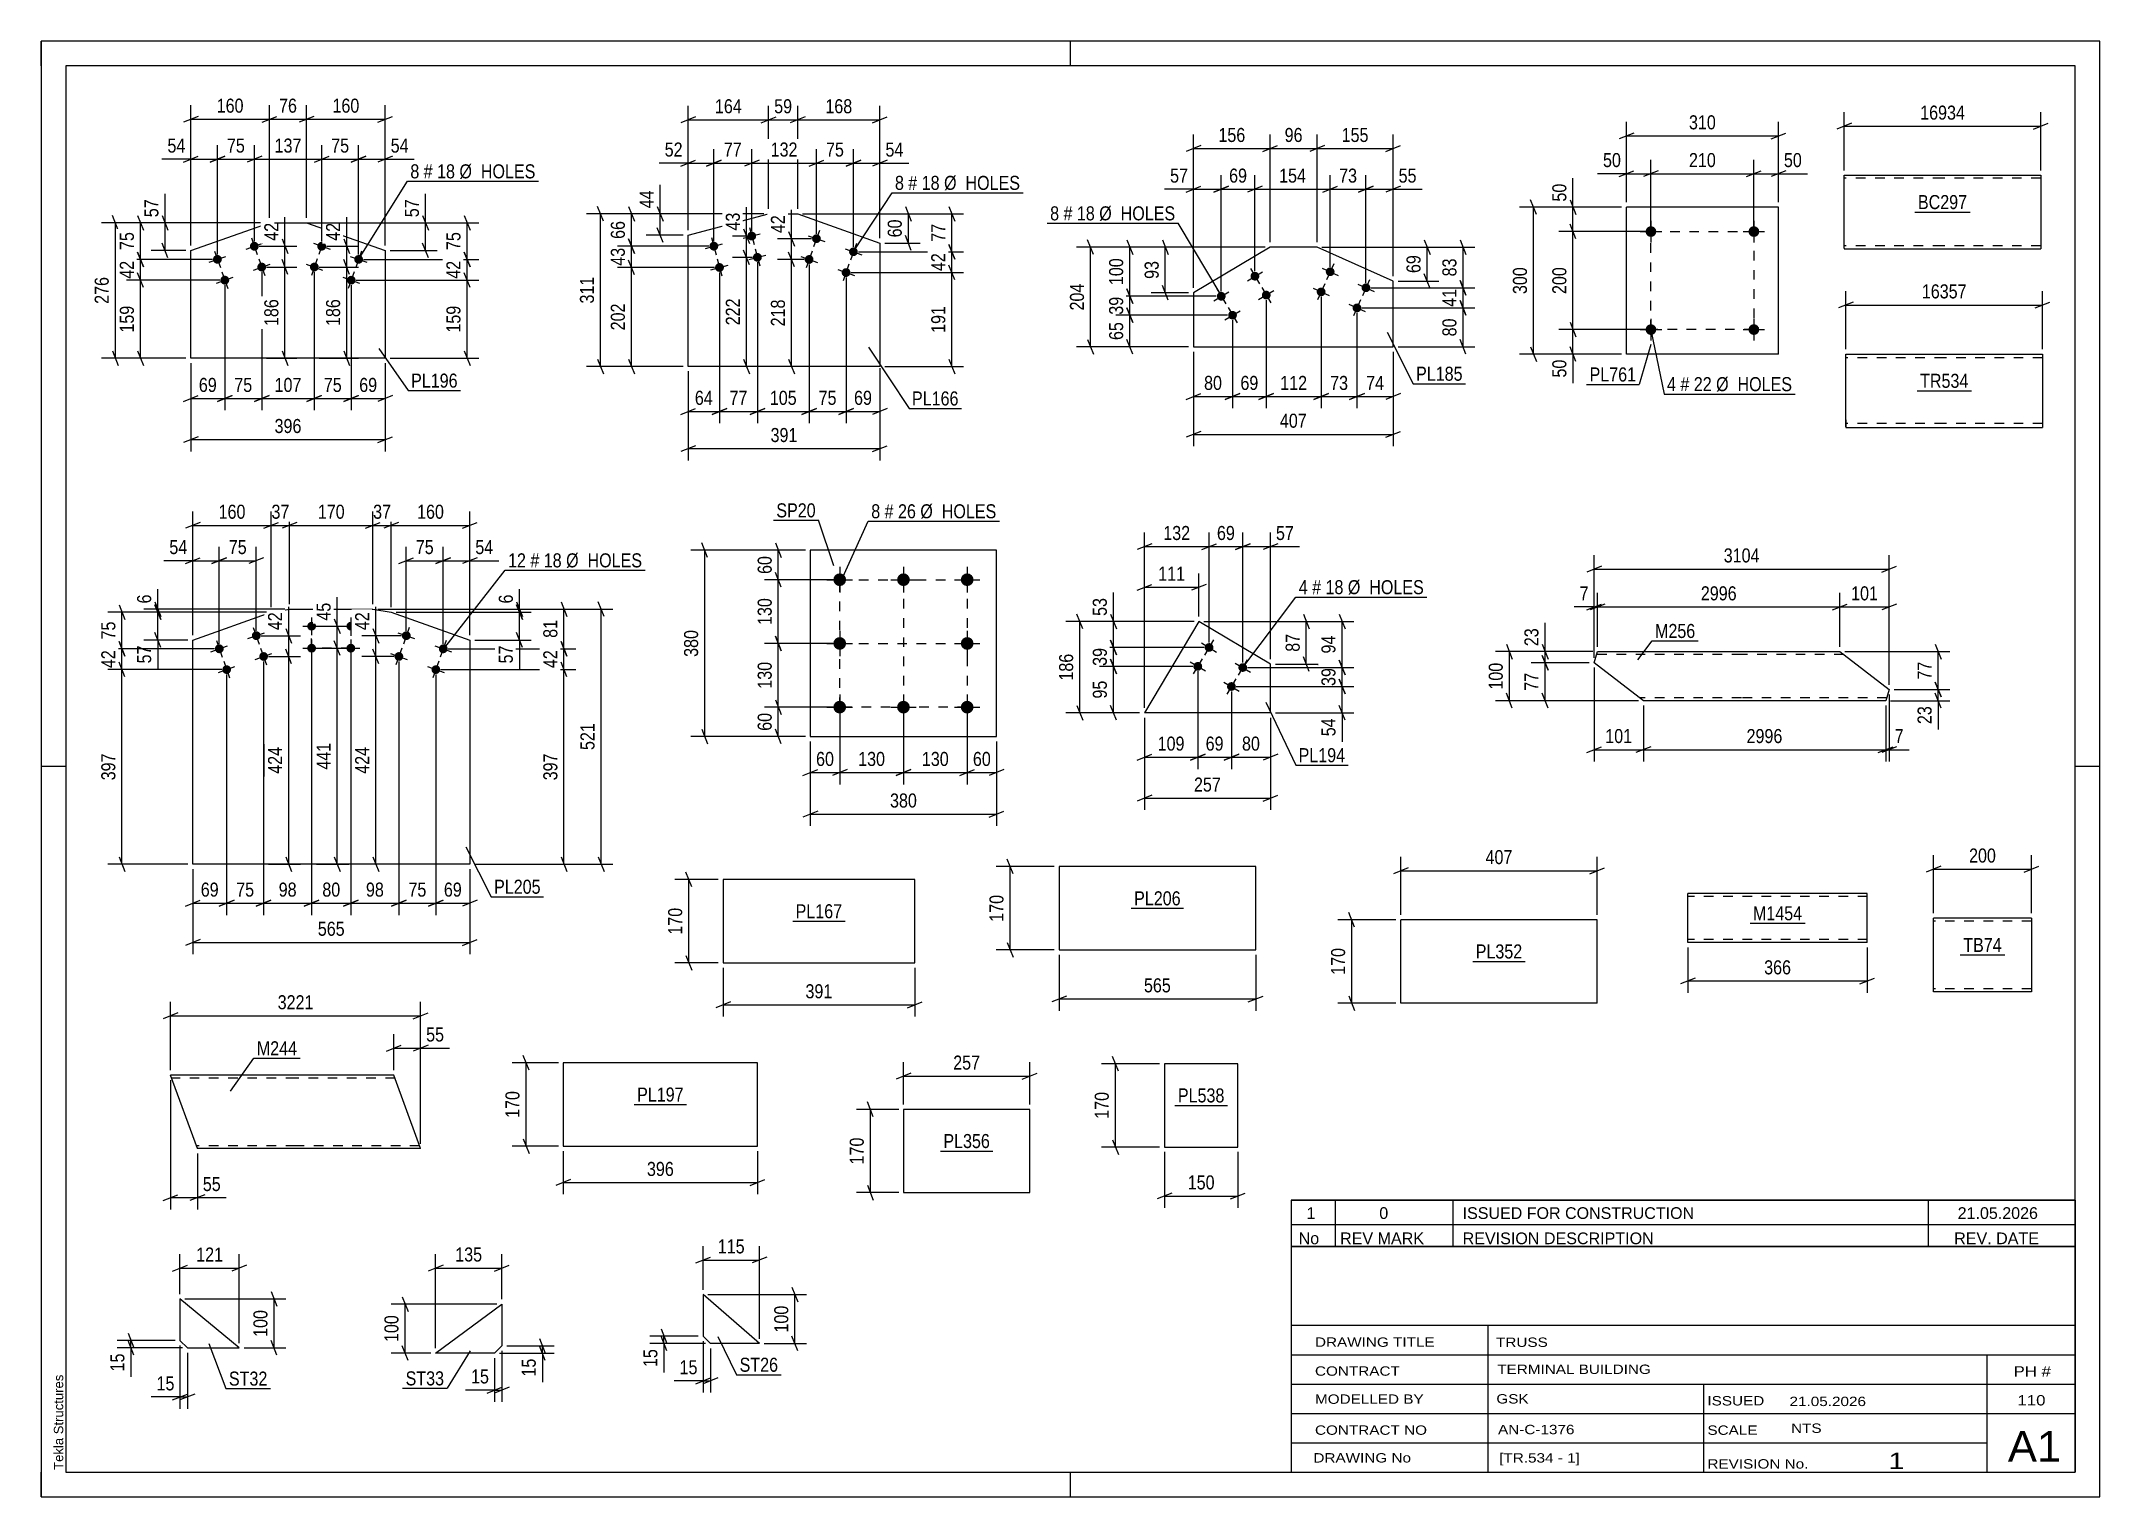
# Model space of a CAD drawing. Header units: millimetres. Extents: x 0 to 420, y 0 to 297.
import ezdxf

# ---------------------------------------------------------------- set-up
doc = ezdxf.new("R2010")
doc.units = ezdxf.units.MM
doc.linetypes.add('DXK_LINE_DOT2', pattern=[3.9198, 1.9599, -1.9599])
doc.styles.add('Arial', font='ARIAL.TTF', dxfattribs={"height": 0.2})
doc.styles.add('Arial Narrow', font='ARIALN.TTF', dxfattribs={"height": 0.2})

# ---------------------------------------------------------------- blocks, each defined once
blk = doc.blocks.new('Unknown-122572960-1115')
at = {"color": 5, "linetype": 'Continuous'}
for p, q in [((420, 297), (0, 297)), ((0, 297), (0, 0)), ((0, 292), (0, 297)), ((210, 292), (210, 297)), ((420, 0), (420, 297)), ((415, 292), (5, 292)), ((5, 292), (5, 5)), ((415, 5), (415, 292)), ((5, 149), (0, 149)), ((420, 149), (415, 149)), ((0, 0), (0, 5)), ((5, 5), (415, 5)), ((210, 0), (210, 5)), ((0, 0), (420, 0))]:
    blk.add_line(p, q, dxfattribs=at)
at = {"color": 174, "linetype": 'Continuous', "style": 'Arial'}
blk.add_text('Tekla Structures', height=1.9102, rotation=90, dxfattribs=at).set_placement((4.5, 5.5))
blk = doc.blocks.new('Part-122572960-23491 - 23490')
at = {"color": 2, "linetype": 'Continuous'}
for p, q in [((227.68, 128.58), (207.68, 128.58)), ((207.68, 128.58), (207.68, 111.58)), ((247.78, 128.58), (227.78, 128.58)), ((247.78, 111.58), (247.78, 128.58)), ((207.68, 111.58), (227.68, 111.58)), ((227.78, 111.58), (247.78, 111.58))]:
    blk.add_line(p, q, dxfattribs=at)
blk = doc.blocks.new('Part-122572960-23433 - 23432')
at = {"color": 2, "linetype": 'Continuous'}
for p, q in [((367.87, 254.74), (367.87, 269.64)), ((367.87, 269.64), (387.87, 269.64)), ((387.97, 269.64), (407.97, 269.64)), ((407.97, 269.64), (407.97, 254.64)), ((367.87, 254.74), (367.87, 254.64)), ((367.87, 254.64), (387.87, 254.64)), ((387.97, 254.64), (407.97, 254.64))]:
    blk.add_line(p, q, dxfattribs=at)
at = {"color": 7, "linetype": 'DXK_LINE_DOT2'}
for p, q in [((387.87, 269.04), (367.87, 269.04)), ((407.97, 269.04), (387.97, 269.04)), ((407.97, 269.55), (407.97, 269.64)), ((367.87, 255.24), (367.87, 255.29)), ((387.87, 255.24), (367.87, 255.24)), ((407.97, 255.24), (387.97, 255.24)), ((407.97, 255.24), (407.97, 255.29))]:
    blk.add_line(p, q, dxfattribs=at)
blk = doc.blocks.new('Part-122572960-23511 - 23510')
at = {"color": 2, "linetype": 'Continuous'}
for p, q in [((297.37, 117.74), (277.37, 117.74)), ((277.37, 100.74), (277.37, 117.74)), ((317.47, 117.74), (297.47, 117.74)), ((317.47, 100.74), (317.47, 117.74)), ((297.37, 100.74), (277.37, 100.74)), ((317.47, 100.74), (297.47, 100.74))]:
    blk.add_line(p, q, dxfattribs=at)
blk = doc.blocks.new('Part-122572960-23450 - 23449')
at = {"color": 2, "linetype": 'Continuous'}
for p, q in [((194.92, 193.12), (156.92, 193.12)), ((156.92, 193.12), (156.92, 155.12)), ((194.92, 155.12), (194.92, 193.12)), ((156.92, 155.12), (194.92, 155.12))]:
    blk.add_line(p, q, dxfattribs=at)
blk = doc.blocks.new('Bolt-122572960-23451 - 23449')
at = {"linetype": 'Continuous'}
for points in [[(162.92, 188.42, -1), (162.92, 185.82, -1)], [(175.92, 188.42, -1), (175.92, 185.82, -1)], [(188.92, 188.42, -1), (188.92, 185.82, -1)], [(162.92, 175.42, -1), (162.92, 172.82, -1)], [(188.92, 175.42, -1), (188.92, 172.82, -1)], [(162.92, 162.42, -1), (162.92, 159.82, -1)], [(175.92, 162.42, -1), (175.92, 159.82, -1)], [(188.92, 162.42, -1), (188.92, 159.82, -1)]]:
    blk.add_hatch(color=1, dxfattribs=at).paths.add_polyline_path(points)
at = {"color": 1, "linetype": 'Continuous'}
for p, q in [((162.92, 189.72), (162.92, 184.52)), ((175.92, 189.72), (175.92, 184.52)), ((188.92, 189.72), (188.92, 184.52)), ((160.32, 187.12), (165.52, 187.12)), ((173.32, 187.12), (178.52, 187.12)), ((186.32, 187.12), (191.52, 187.12)), ((162.92, 176.72), (162.92, 171.52)), ((188.92, 176.72), (188.92, 171.52)), ((160.32, 174.12), (165.52, 174.12)), ((186.32, 174.12), (191.52, 174.12)), ((160.32, 161.12), (165.52, 161.12)), ((162.92, 163.72), (162.92, 158.52)), ((173.32, 161.12), (178.52, 161.12)), ((175.92, 163.72), (175.92, 158.52)), ((186.32, 161.12), (191.52, 161.12)), ((188.92, 163.72), (188.92, 158.52))]:
    blk.add_line(p, q, dxfattribs=at)
blk = doc.blocks.new('Part-122572960-23519 - 23518')
at = {"color": 2, "linetype": 'Continuous'}
for p, q in [((201.67, 79.06), (175.95, 79.06)), ((175.95, 79.06), (175.95, 62.06)), ((201.67, 62.06), (201.67, 79.06)), ((175.95, 62.06), (201.67, 62.06))]:
    blk.add_line(p, q, dxfattribs=at)
blk = doc.blocks.new('Part-122572960-23461 - 23460')
at = {"color": 2, "linetype": 'Continuous'}
for p, q in [((106.51, 88.55), (106.51, 71.55)), ((146.15, 88.55), (106.51, 88.55)), ((146.15, 71.55), (146.15, 88.55)), ((106.51, 71.55), (146.15, 71.55))]:
    blk.add_line(p, q, dxfattribs=at)
blk = doc.blocks.new('Part-122572960-23527 - 23526')
at = {"color": 2, "linetype": 'Continuous'}
for p, q in [((406.06, 118.06), (386.06, 118.06)), ((386.06, 103.16), (386.06, 118.06)), ((406.06, 118.06), (406.06, 103.06)), ((386.06, 103.06), (386.06, 103.16)), ((406.06, 103.06), (386.06, 103.06))]:
    blk.add_line(p, q, dxfattribs=at)
at = {"color": 7, "linetype": 'DXK_LINE_DOT2'}
for p, q in [((406.06, 117.46), (386.06, 117.46)), ((386.06, 103.66), (386.06, 103.71)), ((406.06, 103.66), (386.06, 103.66)), ((406.06, 103.66), (406.06, 103.71))]:
    blk.add_line(p, q, dxfattribs=at)
blk = doc.blocks.new('Part-122572960-23481 - 23480')
at = {"color": 2, "linetype": 'Continuous'}
for p, q in [((178.25, 125.94), (139.11, 125.94)), ((139.11, 125.94), (139.11, 108.94)), ((178.25, 108.94), (178.25, 125.94)), ((139.11, 108.94), (178.25, 108.94))]:
    blk.add_line(p, q, dxfattribs=at)
blk = doc.blocks.new('Part-122572960-23543 - 23542')
at = {"color": 2, "linetype": 'Continuous'}
for p, q in [((372.56, 123.08), (335.96, 123.08)), ((335.96, 113.17), (335.96, 123.08)), ((372.56, 113.08), (372.56, 123.08)), ((335.96, 113.08), (335.96, 113.17)), ((372.56, 113.08), (335.96, 113.08))]:
    blk.add_line(p, q, dxfattribs=at)
at = {"color": 7, "linetype": 'DXK_LINE_DOT2'}
for p, q in [((372.56, 122.48), (335.96, 122.48)), ((335.96, 113.68), (335.96, 113.73)), ((372.56, 113.68), (335.96, 113.68)), ((372.56, 113.68), (372.56, 113.73))]:
    blk.add_line(p, q, dxfattribs=at)
blk = doc.blocks.new('Part-122572960-23550 - 23549')
at = {"color": 2, "linetype": 'Continuous'}
for p, q in [((354.42, 263.15), (323.42, 263.15)), ((323.42, 233.15), (323.42, 263.15)), ((354.42, 233.15), (354.42, 263.15)), ((354.42, 233.15), (323.42, 233.15))]:
    blk.add_line(p, q, dxfattribs=at)
blk = doc.blocks.new('Bolt-122572960-23551 - 23549')
at = {"linetype": 'Continuous'}
for points in [[(329.52, 238.15, -1), (327.32, 238.15, -1)], [(350.52, 238.15, -1), (348.32, 238.15, -1)]]:
    blk.add_hatch(color=1, dxfattribs=at).paths.add_polyline_path(points)
at = {"color": 1, "linetype": 'Continuous'}
for p, q in [((328.42, 240.35), (328.42, 235.95)), ((349.42, 240.35), (349.42, 235.95)), ((326.22, 238.15), (330.62, 238.15)), ((347.22, 238.15), (351.62, 238.15))]:
    blk.add_line(p, q, dxfattribs=at)
blk = doc.blocks.new('Bolt-122572960-23552 - 23549')
at = {"linetype": 'Continuous'}
for points in [[(329.52, 258.15, -1), (327.32, 258.15, -1)], [(350.52, 258.15, -1), (348.32, 258.15, -1)]]:
    blk.add_hatch(color=1, dxfattribs=at).paths.add_polyline_path(points)
at = {"color": 1, "linetype": 'Continuous'}
for p, q in [((326.22, 258.15), (330.62, 258.15)), ((328.42, 260.35), (328.42, 255.95)), ((347.22, 258.15), (351.62, 258.15)), ((349.42, 260.35), (349.42, 255.95))]:
    blk.add_line(p, q, dxfattribs=at)
blk = doc.blocks.new('Part-122572960-23589 - 23588')
at = {"color": 2, "linetype": 'Continuous'}
for p, q in [((368.21, 219.77), (368.21, 233.17)), ((368.21, 233.17), (388.21, 233.17)), ((388.31, 233.17), (408.31, 233.17)), ((408.31, 233.17), (408.31, 233.05)), ((408.31, 233.05), (408.31, 218.17)), ((368.21, 219.77), (368.21, 218.17)), ((368.21, 218.17), (388.21, 218.17)), ((388.31, 218.17), (408.31, 218.17))]:
    blk.add_line(p, q, dxfattribs=at)
at = {"color": 7, "linetype": 'DXK_LINE_DOT2'}
for p, q in [((388.21, 232.37), (368.21, 232.37)), ((408.31, 232.37), (388.31, 232.37)), ((368.21, 218.29), (368.21, 219.77)), ((368.21, 218.97), (368.21, 219.03)), ((388.21, 218.97), (368.21, 218.97)), ((408.31, 218.97), (388.31, 218.97)), ((408.31, 218.97), (408.31, 219.03))]:
    blk.add_line(p, q, dxfattribs=at)
blk = doc.blocks.new('Bolt-122572960-23609 - 23607')
at = {"linetype": 'Continuous'}
for points in [[(58.08, 254.86, -1), (56.38, 255.46, -1)], [(65.62, 252.18, -1), (63.92, 252.78, -1)], [(56.57, 250.61, -1), (54.88, 251.22, -1)], [(64.11, 247.94, -1), (62.42, 248.54, -1)]]:
    blk.add_hatch(color=1, dxfattribs=at).paths.add_polyline_path(points)
at = {"color": 1, "linetype": 'Continuous'}
for p, q in [((57.83, 256.85), (56.63, 253.46)), ((56.33, 252.61), (55.12, 249.22)), ((55.53, 255.76), (58.93, 254.55)), ((63.07, 253.08), (66.47, 251.88)), ((65.37, 254.18), (64.17, 250.79)), ((54.03, 251.52), (57.42, 250.31)), ((61.57, 248.84), (64.96, 247.64)), ((63.87, 249.94), (62.66, 246.54))]:
    blk.add_line(p, q, dxfattribs=at)
blk = doc.blocks.new('Part-122572960-23608 - 23607')
at = {"color": 2, "linetype": 'Continuous'}
for p, q in [((30.54, 254.28), (46.57, 259.96)), ((46.57, 259.96), (54.16, 259.96)), ((54.16, 259.96), (70.18, 254.28)), ((30.54, 232.33), (30.54, 254.28)), ((70.18, 254.28), (70.18, 232.33)), ((70.18, 232.33), (30.54, 232.33))]:
    blk.add_line(p, q, dxfattribs=at)
blk = doc.blocks.new('Bolt-122572960-23610 - 23607')
at = {"linetype": 'Continuous'}
for points in [[(36.26, 251.63), (36.07, 251.59), (35.89, 251.58), (35.7, 251.62), (35.53, 251.69), (35.37, 251.8), (35.24, 251.93), (35.14, 252.09), (35.08, 252.27), (35.06, 252.46), (35.07, 252.65), (35.12, 252.83), (35.21, 252.99), (35.34, 253.13), (35.49, 253.25), (35.65, 253.33), (35.84, 253.37), (36.03, 253.38), (36.21, 253.34), (36.38, 253.27), (36.54, 253.17), (36.67, 253.03), (36.77, 252.87), (36.83, 252.69), (36.86, 252.51), (36.84, 252.32), (36.79, 252.14), (36.7, 251.97), (36.58, 251.83), (36.43, 251.71)], [(43.8, 254.31), (43.61, 254.26), (43.43, 254.26), (43.24, 254.29), (43.07, 254.37), (42.91, 254.47), (42.78, 254.61), (42.68, 254.77), (42.62, 254.95), (42.6, 255.13), (42.61, 255.32), (42.66, 255.5), (42.75, 255.67), (42.88, 255.81), (43.02, 255.92), (43.19, 256), (43.38, 256.05), (43.57, 256.05), (43.75, 256.02), (43.92, 255.95), (44.08, 255.84), (44.21, 255.7), (44.31, 255.54), (44.37, 255.37), (44.4, 255.18), (44.38, 254.99), (44.33, 254.81), (44.24, 254.65), (44.12, 254.5), (43.97, 254.39)], [(37.76, 247.39), (37.58, 247.35), (37.39, 247.34), (37.21, 247.38), (37.03, 247.45), (36.88, 247.56), (36.75, 247.69), (36.65, 247.85), (36.59, 248.03), (36.56, 248.22), (36.58, 248.4), (36.63, 248.58), (36.72, 248.75), (36.84, 248.89), (36.99, 249.01), (37.16, 249.09), (37.34, 249.13), (37.53, 249.14), (37.72, 249.1), (37.89, 249.03), (38.04, 248.93), (38.17, 248.79), (38.27, 248.63), (38.34, 248.45), (38.36, 248.26), (38.35, 248.08), (38.29, 247.9), (38.2, 247.73), (38.08, 247.59), (37.93, 247.47)], [(45.3, 250.07), (45.12, 250.02), (44.93, 250.02), (44.74, 250.05), (44.57, 250.12), (44.42, 250.23), (44.29, 250.37), (44.19, 250.53), (44.12, 250.7), (44.1, 250.89), (44.11, 251.08), (44.17, 251.26), (44.26, 251.42), (44.38, 251.57), (44.53, 251.68), (44.7, 251.76), (44.88, 251.81), (45.07, 251.81), (45.26, 251.78), (45.43, 251.71), (45.58, 251.6), (45.71, 251.46), (45.81, 251.3), (45.87, 251.13), (45.9, 250.94), (45.88, 250.75), (45.83, 250.57), (45.74, 250.41), (45.62, 250.26), (45.47, 250.15)]]:
    blk.add_hatch(color=1, dxfattribs=at).paths.add_polyline_path(points)
at = {"color": 1, "linetype": 'Continuous'}
for p, q in [((42.89, 256.85), (44.1, 253.46)), ((34.26, 251.88), (37.65, 253.08)), ((35.35, 254.18), (36.56, 250.79)), ((41.8, 254.55), (45.19, 255.76)), ((44.4, 252.61), (45.6, 249.22)), ((35.76, 247.64), (39.16, 248.84)), ((36.86, 249.94), (38.06, 246.54)), ((43.3, 250.31), (46.7, 251.52))]:
    blk.add_line(p, q, dxfattribs=at)
blk = doc.blocks.new('Part-122572960-23623 - 23622')
at = {"color": 2, "linetype": 'Continuous'}
for p, q in [((131.99, 257.41), (148.42, 261.78)), ((148.42, 261.78), (154.34, 261.78)), ((154.34, 261.78), (171.13, 255.82)), ((131.99, 230.65), (131.99, 257.41)), ((171.13, 255.82), (171.13, 230.65)), ((171.13, 230.65), (131.99, 230.65))]:
    blk.add_line(p, q, dxfattribs=at)
blk = doc.blocks.new('Bolt-122572960-23624 - 23622')
at = {"linetype": 'Continuous'}
for points in [[(159.02, 256.4, -1), (157.33, 257, -1)], [(157.52, 252.16, -1), (155.82, 252.76, -1)], [(166.56, 253.73, -1), (164.87, 254.33, -1)], [(165.06, 249.49, -1), (163.36, 250.09, -1)]]:
    blk.add_hatch(color=1, dxfattribs=at).paths.add_polyline_path(points)
at = {"color": 1, "linetype": 'Continuous'}
for p, q in [((156.48, 257.31), (159.87, 256.1)), ((158.78, 258.4), (157.57, 255.01)), ((154.97, 253.06), (158.37, 251.86)), ((157.27, 254.16), (156.07, 250.77)), ((164.02, 254.63), (167.41, 253.43)), ((166.32, 255.73), (165.11, 252.33)), ((162.51, 250.39), (165.91, 249.19)), ((164.81, 251.48), (163.61, 248.09))]:
    blk.add_line(p, q, dxfattribs=at)
blk = doc.blocks.new('Bolt-122572960-23625 - 23622')
at = {"linetype": 'Continuous'}
for points in [[(144.74, 258.11), (144.92, 258.14), (145.11, 258.13), (145.29, 258.08), (145.46, 257.99), (145.6, 257.87), (145.72, 257.73), (145.81, 257.56), (145.86, 257.38), (145.87, 257.19), (145.84, 257), (145.77, 256.83), (145.67, 256.67), (145.53, 256.54), (145.37, 256.44), (145.2, 256.37), (145.01, 256.34), (144.82, 256.35), (144.64, 256.4), (144.48, 256.48), (144.33, 256.6), (144.21, 256.75), (144.13, 256.92), (144.08, 257.1), (144.07, 257.29), (144.1, 257.47), (144.17, 257.65), (144.27, 257.81), (144.4, 257.94), (144.56, 258.04)], [(137, 256.05), (137.19, 256.08), (137.38, 256.07), (137.56, 256.02), (137.73, 255.94), (137.87, 255.82), (137.99, 255.67), (138.08, 255.5), (138.13, 255.32), (138.13, 255.13), (138.1, 254.95), (138.04, 254.77), (137.93, 254.61), (137.8, 254.48), (137.64, 254.38), (137.47, 254.31), (137.28, 254.28), (137.09, 254.29), (136.91, 254.34), (136.74, 254.43), (136.6, 254.55), (136.48, 254.69), (136.4, 254.86), (136.35, 255.04), (136.34, 255.23), (136.37, 255.42), (136.43, 255.59), (136.54, 255.75), (136.67, 255.88), (136.83, 255.99)], [(145.89, 253.76), (146.08, 253.79), (146.27, 253.78), (146.45, 253.73), (146.62, 253.64), (146.76, 253.53), (146.88, 253.38), (146.96, 253.21), (147.01, 253.03), (147.02, 252.84), (146.99, 252.66), (146.92, 252.48), (146.82, 252.32), (146.69, 252.19), (146.53, 252.09), (146.36, 252.02), (146.17, 251.99), (145.98, 252), (145.8, 252.05), (145.63, 252.14), (145.49, 252.25), (145.37, 252.4), (145.28, 252.57), (145.23, 252.75), (145.23, 252.94), (145.25, 253.12), (145.32, 253.3), (145.43, 253.46), (145.56, 253.59), (145.72, 253.69)], [(138.16, 251.7), (138.35, 251.73), (138.54, 251.72), (138.72, 251.67), (138.88, 251.59), (139.03, 251.47), (139.15, 251.32), (139.23, 251.15), (139.28, 250.97), (139.29, 250.78), (139.26, 250.6), (139.19, 250.42), (139.09, 250.27), (138.96, 250.13), (138.8, 250.03), (138.62, 249.96), (138.44, 249.93), (138.25, 249.95), (138.07, 249.99), (137.9, 250.08), (137.76, 250.2), (137.64, 250.34), (137.55, 250.51), (137.5, 250.69), (137.49, 250.88), (137.52, 251.07), (137.59, 251.24), (137.69, 251.4), (137.83, 251.53), (137.99, 251.64)]]:
    blk.add_hatch(color=1, dxfattribs=at).paths.add_polyline_path(points)
at = {"color": 1, "linetype": 'Continuous'}
for p, q in [((136.77, 256.92), (137.7, 253.44)), ((143.23, 256.78), (146.71, 257.7)), ((144.5, 258.98), (145.43, 255.5)), ((135.5, 254.72), (138.98, 255.65)), ((137.93, 252.57), (138.86, 249.09)), ((144.38, 252.43), (147.86, 253.35)), ((145.66, 254.63), (146.59, 251.15)), ((136.65, 250.37), (140.13, 251.3))]:
    blk.add_line(p, q, dxfattribs=at)
blk = doc.blocks.new('Part-122572960-23633 - 23632')
at = {"color": 2, "linetype": 'Continuous'}
for p, q in [((46.95, 180.5), (50.68, 181.14)), ((50.68, 181.14), (67.68, 181.14)), ((67.68, 181.14), (71.42, 180.5)), ((30.93, 174.82), (46.95, 180.5)), ((71.42, 180.5), (87.44, 174.82)), ((30.93, 129.08), (30.93, 174.82)), ((87.44, 174.82), (87.44, 129.08)), ((87.44, 129.08), (30.93, 129.08))]:
    blk.add_line(p, q, dxfattribs=at)
blk = doc.blocks.new('Bolt-122572960-23634 - 23632')
at = {"linetype": 'Continuous'}
for points in [[(75.34, 175.4, -1), (73.64, 176, -1)], [(73.83, 171.16, -1), (72.14, 171.76, -1)], [(82.88, 172.72, -1), (81.18, 173.32, -1)], [(81.37, 168.48, -1), (79.68, 169.08, -1)]]:
    blk.add_hatch(color=1, dxfattribs=at).paths.add_polyline_path(points)
at = {"color": 1, "linetype": 'Continuous'}
for p, q in [((75.09, 177.39), (73.89, 174)), ((73.59, 173.15), (72.38, 169.76)), ((72.79, 176.3), (76.19, 175.1)), ((80.33, 173.63), (83.73, 172.42)), ((82.63, 174.72), (81.43, 171.33)), ((71.29, 172.06), (74.68, 170.86)), ((78.83, 169.38), (82.22, 168.18)), ((81.13, 170.48), (79.92, 167.09))]:
    blk.add_line(p, q, dxfattribs=at)
blk = doc.blocks.new('Bolt-122572960-23635 - 23632')
at = {"linetype": 'Continuous'}
for points in [[(56.08, 177.64, -1), (54.28, 177.64, -1)], [(64.08, 177.64, -1), (62.28, 177.64, -1)], [(56.08, 173.14, -1), (54.28, 173.14, -1)], [(64.08, 173.14, -1), (62.28, 173.14, -1)]]:
    blk.add_hatch(color=1, dxfattribs=at).paths.add_polyline_path(points)
at = {"color": 1, "linetype": 'Continuous'}
for p, q in [((53.38, 177.64), (56.98, 177.64)), ((55.18, 179.44), (55.18, 175.84)), ((61.38, 177.64), (64.98, 177.64)), ((63.18, 179.44), (63.18, 175.84)), ((53.38, 173.14), (56.98, 173.14)), ((55.18, 174.94), (55.18, 171.34)), ((61.38, 173.14), (64.98, 173.14)), ((63.18, 174.94), (63.18, 171.34))]:
    blk.add_line(p, q, dxfattribs=at)
blk = doc.blocks.new('Bolt-122572960-23636 - 23632')
at = {"linetype": 'Continuous'}
for points in [[(44.73, 176, -1), (43.03, 175.4, -1)], [(37.19, 173.32, -1), (35.49, 172.72, -1)], [(46.23, 171.76, -1), (44.54, 171.16, -1)], [(38.69, 169.08, -1), (37, 168.48, -1)]]:
    blk.add_hatch(color=1, dxfattribs=at).paths.add_polyline_path(points)
at = {"color": 1, "linetype": 'Continuous'}
for p, q in [((43.28, 177.39), (44.48, 174)), ((34.64, 172.42), (38.04, 173.63)), ((35.74, 174.72), (36.94, 171.33)), ((42.18, 175.1), (45.58, 176.3)), ((44.78, 173.15), (45.98, 169.76)), ((36.15, 168.18), (39.54, 169.38)), ((37.24, 170.48), (38.45, 167.09)), ((43.69, 170.86), (47.08, 172.06))]:
    blk.add_line(p, q, dxfattribs=at)
blk = doc.blocks.new('Part-122572960-23649 - 23648')
at = {"color": 2, "linetype": 'Continuous'}
for p, q in [((250.74, 254.99), (235.1, 245.65)), ((260.3, 254.99), (250.74, 254.99)), ((275.82, 248.05), (260.3, 254.99)), ((275.82, 234.61), (275.82, 248.05)), ((235.1, 245.65), (235.1, 234.61)), ((235.1, 234.61), (275.82, 234.61))]:
    blk.add_line(p, q, dxfattribs=at)
blk = doc.blocks.new('Bolt-122572960-23650 - 23648')
at = {"linetype": 'Continuous'}
for points in [[(248.4, 249.51, -1), (246.85, 248.59, -1)], [(241.53, 245.41, -1), (239.98, 244.49, -1)], [(250.7, 245.65, -1), (249.16, 244.73, -1)], [(243.83, 241.55, -1), (242.29, 240.63, -1)]]:
    blk.add_hatch(color=1, dxfattribs=at).paths.add_polyline_path(points)
at = {"color": 1, "linetype": 'Continuous'}
for p, q in [((246.08, 248.13), (249.17, 249.97)), ((246.7, 250.6), (248.55, 247.51)), ((239.21, 244.03), (242.3, 245.88)), ((239.83, 246.5), (241.68, 243.41)), ((248.38, 244.27), (251.48, 246.11)), ((249.01, 246.73), (250.85, 243.64)), ((241.51, 240.17), (244.61, 242.01)), ((242.14, 242.63), (243.98, 239.54))]:
    blk.add_line(p, q, dxfattribs=at)
blk = doc.blocks.new('Bolt-122572960-23651 - 23648')
at = {"linetype": 'Continuous'}
for points in [[(263.8, 249.59, -1), (262.16, 250.32, -1)], [(261.96, 245.48, -1), (260.32, 246.21, -1)], [(271.1, 246.32, -1), (269.46, 247.06, -1)], [(269.27, 242.21, -1), (267.62, 242.95, -1)]]:
    blk.add_hatch(color=1, dxfattribs=at).paths.add_polyline_path(points)
at = {"color": 1, "linetype": 'Continuous'}
for p, q in [((261.34, 250.69), (264.62, 249.22)), ((263.71, 251.6), (262.25, 248.31)), ((271.02, 248.33), (269.55, 245.05)), ((259.5, 246.58), (262.79, 245.11)), ((261.88, 247.49), (260.41, 244.2)), ((269.18, 244.22), (267.71, 240.94)), ((268.64, 247.42), (271.93, 245.95)), ((266.8, 243.32), (270.09, 241.85))]:
    blk.add_line(p, q, dxfattribs=at)
blk = doc.blocks.new('Part-122572960-23658 - 23657')
at = {"color": 2, "linetype": 'Continuous'}
for p, q in [((236.2, 178.61), (225.08, 159.96)), ((250.8, 169.9), (236.2, 178.61)), ((250.8, 159.96), (250.8, 169.9)), ((250.8, 159.96), (225.08, 159.96))]:
    blk.add_line(p, q, dxfattribs=at)
blk = doc.blocks.new('Bolt-122572960-23659 - 23657')
at = {"linetype": 'Continuous'}
for points in [[(239.04, 172.83, -1), (237.5, 173.76, -1)], [(236.74, 168.97, -1), (235.19, 169.89, -1)], [(245.91, 168.74, -1), (244.37, 169.66, -1)], [(243.61, 164.87, -1), (242.06, 165.79, -1)]]:
    blk.add_hatch(color=1, dxfattribs=at).paths.add_polyline_path(points)
at = {"color": 1, "linetype": 'Continuous'}
for p, q in [((236.72, 174.22), (239.81, 172.37)), ((239.19, 174.84), (237.35, 171.75)), ((234.42, 170.35), (237.51, 168.51)), ((236.89, 170.98), (235.04, 167.89)), ((243.59, 170.12), (246.69, 168.28)), ((246.06, 170.74), (244.22, 167.65)), ((241.29, 166.25), (244.38, 164.41)), ((243.76, 166.88), (241.91, 163.79))]:
    blk.add_line(p, q, dxfattribs=at)
blk = doc.blocks.new('Part-122572960-23666 - 23665')
at = {"color": 2, "linetype": 'Continuous'}
for p, q in [((244.16, 88.37), (229.16, 88.37)), ((229.16, 88.37), (229.16, 71.37)), ((244.16, 71.37), (244.16, 88.37)), ((229.16, 71.37), (244.16, 71.37))]:
    blk.add_line(p, q, dxfattribs=at)
blk = doc.blocks.new('Part-122572960-23673 - 23672')
at = {"color": 2, "linetype": 'Continuous'}
for p, q in [((28.32, 40.37), (28.32, 31.87)), ((40.41, 30.37), (28.32, 40.37)), ((28.32, 31.87), (29.82, 30.37)), ((29.82, 30.37), (40.41, 30.37))]:
    blk.add_line(p, q, dxfattribs=at)
blk = doc.blocks.new('Part-122572960-23683 - 23682')
at = {"color": 2, "linetype": 'Continuous'}
for p, q in [((80.48, 29.32), (93.98, 39.32)), ((93.98, 39.32), (93.98, 30.82)), ((93.98, 30.82), (92.48, 29.32)), ((92.48, 29.32), (80.48, 29.32))]:
    blk.add_line(p, q, dxfattribs=at)
blk = doc.blocks.new('Part-122572960-23693 - 23692')
at = {"color": 2, "linetype": 'Continuous'}
for p, q in [((146.53, 31.26), (135.03, 41.26)), ((135.03, 41.26), (135.03, 32.76)), ((136.53, 31.26), (135.03, 32.76)), ((146.53, 31.26), (136.53, 31.26))]:
    blk.add_line(p, q, dxfattribs=at)
blk = doc.blocks.new('Part-122572960-29028 - 29027')
at = {"color": 2, "linetype": 'Continuous'}
for p, q in [((316.82, 170.18), (317.54, 172.44)), ((317.54, 172.44), (346.87, 172.44)), ((346.97, 172.44), (366.97, 172.44)), ((366.97, 172.44), (377.02, 164.7)), ((326.87, 162.44), (316.82, 170.18)), ((377.02, 164.7), (376.31, 162.44)), ((346.87, 162.44), (326.87, 162.44)), ((376.31, 162.44), (346.97, 162.44))]:
    blk.add_line(p, q, dxfattribs=at)
at = {"color": 7, "linetype": 'DXK_LINE_DOT2'}
for p, q in [((346.87, 171.84), (317.35, 171.84)), ((367.75, 171.84), (346.97, 171.84)), ((346.87, 163.04), (326.09, 163.04)), ((376.5, 163.04), (346.97, 163.04))]:
    blk.add_line(p, q, dxfattribs=at)
blk = doc.blocks.new('Part-122572960-29036 - 29035')
at = {"color": 2, "linetype": 'Continuous'}
for p, q in [((51.86, 86.04), (26.4, 86.04)), ((31.86, 71.04), (26.4, 86.04)), ((71.96, 86.04), (51.96, 86.04)), ((76.98, 72.24), (71.96, 86.04)), ((77.42, 71.04), (76.98, 72.24)), ((51.86, 71.04), (31.86, 71.04)), ((77.42, 71.04), (51.96, 71.04))]:
    blk.add_line(p, q, dxfattribs=at)
at = {"color": 7, "linetype": 'DXK_LINE_DOT2'}
for p, q in [((51.86, 85.44), (26.62, 85.44)), ((72.18, 85.44), (51.96, 85.44)), ((51.86, 71.64), (31.64, 71.64)), ((77.2, 71.64), (51.96, 71.64)), ((31.73, 71.39), (31.86, 71.04)), ((77.39, 71.13), (77.29, 71.39)), ((77.42, 71.04), (77.39, 71.13))]:
    blk.add_line(p, q, dxfattribs=at)
blk = doc.blocks.new('Rectangle-122572960-28827 - 23449')
at = {"color": 1, "linetype": 'DXK_LINE_DOT2'}
blk.add_lwpolyline([(162.92, 187.12), (188.92, 187.12), (188.92, 161.12), (162.92, 161.12), (162.92, 187.12)], close=True, dxfattribs=at)
blk = doc.blocks.new('Rectangle-122572960-28798 - 23549')
at = {"color": 1, "linetype": 'DXK_LINE_DOT2'}
blk.add_lwpolyline([(328.42, 258.15), (349.42, 258.15), (349.42, 238.15), (328.42, 238.15), (328.42, 258.15)], close=True, dxfattribs=at)
blk = doc.blocks.new('Rectangle-122572960-28581 - 23632')
at = {"color": 1, "linetype": 'DXK_LINE_DOT2'}
blk.add_lwpolyline([(55.18, 177.64), (63.18, 177.64), (63.18, 173.14), (55.18, 173.14), (55.18, 177.64)], close=True, dxfattribs=at)
blk = doc.blocks.new('Line-122572960-28837 - 23449')
at = {"color": 1, "linetype": 'DXK_LINE_DOT2'}
blk.add_line((175.92, 187.12), (175.92, 161.12), dxfattribs=at)
blk = doc.blocks.new('Line-122572960-28844 - 23449')
at = {"color": 1, "linetype": 'DXK_LINE_DOT2'}
blk.add_line((162.92, 174.12), (188.92, 174.12), dxfattribs=at)
blk = doc.blocks.new('StraightDimension-122572960-23823 - 23490')
at = {"color": 7, "linetype": 'Continuous'}
for p, q in [((206.68, 128.58), (194.83, 128.58)), ((198.28, 127.08), (197.08, 130.08)), ((197.68, 111.58), (197.68, 128.58)), ((206.68, 111.58), (194.83, 111.58)), ((197.08, 113.08), (198.28, 110.08))]:
    blk.add_line(p, q, dxfattribs=at)
at = {"color": 0}
blk.add_wipeout([(196.93, 123.42), (192.73, 123.42), (192.73, 116.73), (196.93, 116.73)], dxfattribs=at)
at = {"color": 3, "style": 'Arial Narrow'}
blk.add_text('170', height=2.863, rotation=90.0002, dxfattribs=at).set_placement((196.33, 117.33))
blk = doc.blocks.new('StraightDimension-122572960-23827 - 23490')
at = {"color": 7, "linetype": 'Continuous'}
for p, q in [((207.68, 110.58), (207.68, 99.18)), ((247.78, 110.58), (247.78, 99.18)), ((209.18, 102.18), (206.18, 100.98)), ((207.68, 101.58), (247.78, 101.58)), ((246.28, 100.98), (249.28, 102.18))]:
    blk.add_line(p, q, dxfattribs=at)
at = {"color": 0}
blk.add_wipeout([(231.07, 102.33), (231.07, 106.53), (224.39, 106.53), (224.39, 102.33)], dxfattribs=at)
at = {"color": 3, "style": 'Arial Narrow'}
blk.add_text('565', height=2.863, dxfattribs=at).set_placement((224.99, 102.93))
blk = doc.blocks.new('StraightDimension-122572960-23763 - 23432')
at = {"color": 7, "linetype": 'Continuous'}
for p, q in [((367.87, 270.64), (367.87, 282.49)), ((407.97, 270.64), (407.97, 282.49)), ((369.37, 280.24), (366.37, 279.04)), ((367.87, 279.64), (407.97, 279.64)), ((406.47, 279.04), (409.47, 280.24))]:
    blk.add_line(p, q, dxfattribs=at)
at = {"color": 0}
blk.add_wipeout([(393.09, 280.39), (393.09, 284.59), (382.75, 284.59), (382.75, 280.39)], dxfattribs=at)
at = {"color": 3, "style": 'Arial Narrow'}
blk.add_text('16934', height=2.863, dxfattribs=at).set_placement((383.35, 280.99))
blk = doc.blocks.new('StraightDimension-122572960-23831 - 23510')
at = {"color": 7, "linetype": 'Continuous'}
for p, q in [((276.37, 117.74), (264.52, 117.74)), ((267.97, 116.24), (266.77, 119.24)), ((267.37, 100.74), (267.37, 117.74)), ((266.77, 102.24), (267.97, 99.24)), ((276.37, 100.74), (264.52, 100.74))]:
    blk.add_line(p, q, dxfattribs=at)
at = {"color": 0}
blk.add_wipeout([(266.62, 112.58), (262.42, 112.58), (262.42, 105.9), (266.62, 105.9)], dxfattribs=at)
at = {"color": 3, "style": 'Arial Narrow'}
blk.add_text('170', height=2.863, rotation=90.0002, dxfattribs=at).set_placement((266.02, 106.5))
blk = doc.blocks.new('StraightDimension-122572960-23835 - 23510')
at = {"color": 7, "linetype": 'Continuous'}
for p, q in [((277.37, 118.74), (277.37, 130.59)), ((317.47, 118.74), (317.47, 130.59)), ((278.87, 128.34), (275.87, 127.14)), ((277.37, 127.74), (317.47, 127.74)), ((315.97, 127.14), (318.97, 128.34))]:
    blk.add_line(p, q, dxfattribs=at)
at = {"color": 0}
blk.add_wipeout([(300.77, 128.49), (300.77, 132.69), (294.08, 132.69), (294.08, 128.49)], dxfattribs=at)
at = {"color": 3, "style": 'Arial Narrow'}
blk.add_text('407', height=2.863, dxfattribs=at).set_placement((294.68, 129.09))
blk = doc.blocks.new('StraightDimension-122572960-23787 - 23449')
at = {"color": 7, "linetype": 'Continuous'}
for p, q in [((188.92, 160.12), (188.92, 145.37)), ((194.92, 154.12), (194.92, 145.37)), ((187.42, 147.17), (190.42, 148.37)), ((188.92, 147.77), (194.92, 147.77)), ((196.42, 148.37), (193.42, 147.17))]:
    blk.add_line(p, q, dxfattribs=at)
at = {"color": 0}
blk.add_wipeout([(194.35, 148.52), (194.35, 152.72), (189.49, 152.72), (189.49, 148.52)], dxfattribs=at)
at = {"color": 3, "style": 'Arial Narrow'}
blk.add_text('60', height=2.863, dxfattribs=at).set_placement((190.09, 149.12))
blk = doc.blocks.new('StraightDimension-122572960-23767 - 23449')
at = {"color": 7, "linetype": 'Continuous'}
for p, q in [((149.79, 194.62), (150.99, 191.62)), ((155.92, 193.12), (147.54, 193.12)), ((150.39, 187.12), (150.39, 193.12)), ((161.92, 187.12), (147.54, 187.12)), ((150.99, 185.62), (149.79, 188.62))]:
    blk.add_line(p, q, dxfattribs=at)
at = {"color": 0}
blk.add_wipeout([(149.64, 192.55), (145.44, 192.55), (145.44, 187.69), (149.64, 187.69)], dxfattribs=at)
at = {"color": 3, "style": 'Arial Narrow'}
blk.add_text('60', height=2.863, rotation=90.0002, dxfattribs=at).set_placement((149.04, 188.29))
blk = doc.blocks.new('StraightDimension-122572960-29993 - 23449')
at = {"color": 7, "linetype": 'Continuous'}
for p, q in [((175.92, 160.12), (175.92, 145.37)), ((188.92, 160.12), (188.92, 145.37)), ((177.42, 148.37), (174.42, 147.17)), ((175.92, 147.77), (188.92, 147.77)), ((187.42, 147.17), (190.42, 148.37))]:
    blk.add_line(p, q, dxfattribs=at)
at = {"color": 0}
blk.add_wipeout([(185.76, 148.52), (185.76, 152.72), (179.08, 152.72), (179.08, 148.52)], dxfattribs=at)
at = {"color": 3, "style": 'Arial Narrow'}
blk.add_text('130', height=2.863, dxfattribs=at).set_placement((179.68, 149.12))
blk = doc.blocks.new('StraightDimension-122572960-23770 - 23449')
at = {"color": 7, "linetype": 'Continuous'}
for p, q in [((161.92, 161.12), (147.54, 161.12)), ((149.79, 162.62), (150.99, 159.62)), ((150.39, 155.12), (150.39, 161.12)), ((150.99, 153.62), (149.79, 156.62)), ((155.92, 155.12), (147.54, 155.12))]:
    blk.add_line(p, q, dxfattribs=at)
at = {"color": 0}
blk.add_wipeout([(149.64, 160.55), (145.44, 160.55), (145.44, 155.69), (149.64, 155.69)], dxfattribs=at)
at = {"color": 3, "style": 'Arial Narrow'}
blk.add_text('60', height=2.863, rotation=90.0002, dxfattribs=at).set_placement((149.04, 156.29))
blk = doc.blocks.new('StraightDimension-122572960-23783 - 23449')
at = {"color": 7, "linetype": 'Continuous'}
for p, q in [((135.97, 191.62), (134.77, 194.62)), ((155.92, 193.12), (132.52, 193.12)), ((135.37, 155.12), (135.37, 193.12)), ((134.77, 156.62), (135.97, 153.62)), ((155.92, 155.12), (132.52, 155.12))]:
    blk.add_line(p, q, dxfattribs=at)
at = {"color": 0}
blk.add_wipeout([(134.62, 177.46), (130.42, 177.46), (130.42, 170.78), (134.62, 170.78)], dxfattribs=at)
at = {"color": 3, "style": 'Arial Narrow'}
blk.add_text('380', height=2.863, rotation=90.0002, dxfattribs=at).set_placement((134.02, 171.38))
blk = doc.blocks.new('StraightDimension-122572960-23790 - 23449')
at = {"color": 7, "linetype": 'Continuous'}
for p, q in [((162.92, 160.12), (162.92, 145.37)), ((156.92, 154.12), (156.92, 145.37)), ((155.42, 147.17), (158.42, 148.37)), ((156.92, 147.77), (162.92, 147.77)), ((164.42, 148.37), (161.42, 147.17))]:
    blk.add_line(p, q, dxfattribs=at)
at = {"color": 0}
blk.add_wipeout([(162.35, 148.52), (162.35, 152.72), (157.49, 152.72), (157.49, 148.52)], dxfattribs=at)
at = {"color": 3, "style": 'Arial Narrow'}
blk.add_text('60', height=2.863, dxfattribs=at).set_placement((158.09, 149.12))
blk = doc.blocks.new('StraightDimension-122572960-23803 - 23449')
at = {"color": 7, "linetype": 'Continuous'}
for p, q in [((156.92, 154.12), (156.92, 136.89)), ((194.92, 154.12), (194.92, 136.89)), ((158.42, 139.89), (155.42, 138.69)), ((156.92, 139.29), (194.92, 139.29)), ((193.42, 138.69), (196.42, 139.89))]:
    blk.add_line(p, q, dxfattribs=at)
at = {"color": 0}
blk.add_wipeout([(179.26, 140.04), (179.26, 144.24), (172.58, 144.24), (172.58, 140.04)], dxfattribs=at)
at = {"color": 3, "style": 'Arial Narrow'}
blk.add_text('380', height=2.863, dxfattribs=at).set_placement((173.18, 140.64))
blk = doc.blocks.new('StraightDimension-122572960-29969 - 23449')
at = {"color": 7, "linetype": 'Continuous'}
for p, q in [((161.92, 174.12), (147.54, 174.12)), ((150.99, 172.62), (149.79, 175.62)), ((150.39, 161.12), (150.39, 174.12)), ((161.92, 161.12), (147.54, 161.12)), ((149.79, 162.62), (150.99, 159.62))]:
    blk.add_line(p, q, dxfattribs=at)
at = {"color": 0}
blk.add_wipeout([(149.64, 170.96), (145.44, 170.96), (145.44, 164.28), (149.64, 164.28)], dxfattribs=at)
at = {"color": 3, "style": 'Arial Narrow'}
blk.add_text('130', height=2.863, rotation=90.0002, dxfattribs=at).set_placement((149.04, 164.88))
blk = doc.blocks.new('StraightDimension-122572960-29971 - 23449')
at = {"color": 7, "linetype": 'Continuous'}
for p, q in [((161.92, 187.12), (147.54, 187.12)), ((150.99, 185.62), (149.79, 188.62)), ((150.39, 174.12), (150.39, 187.12)), ((161.92, 174.12), (147.54, 174.12)), ((149.79, 175.62), (150.99, 172.62))]:
    blk.add_line(p, q, dxfattribs=at)
at = {"color": 0}
blk.add_wipeout([(149.64, 183.96), (145.44, 183.96), (145.44, 177.28), (149.64, 177.28)], dxfattribs=at)
at = {"color": 3, "style": 'Arial Narrow'}
blk.add_text('130', height=2.863, rotation=90.0002, dxfattribs=at).set_placement((149.04, 177.88))
blk = doc.blocks.new('StraightDimension-122572960-29991 - 23449')
at = {"color": 7, "linetype": 'Continuous'}
for p, q in [((162.92, 160.12), (162.92, 145.37)), ((175.92, 160.12), (175.92, 145.37)), ((164.42, 148.37), (161.42, 147.17)), ((162.92, 147.77), (175.92, 147.77)), ((174.42, 147.17), (177.42, 148.37))]:
    blk.add_line(p, q, dxfattribs=at)
at = {"color": 0}
blk.add_wipeout([(172.76, 148.52), (172.76, 152.72), (166.08, 152.72), (166.08, 148.52)], dxfattribs=at)
at = {"color": 3, "style": 'Arial Narrow'}
blk.add_text('130', height=2.863, dxfattribs=at).set_placement((166.68, 149.12))
blk = doc.blocks.new('StraightDimension-122572960-23839 - 23518')
at = {"color": 7, "linetype": 'Continuous'}
for p, q in [((169.77, 77.56), (168.57, 80.56)), ((174.95, 79.06), (166.32, 79.06)), ((169.17, 62.06), (169.17, 79.06)), ((168.57, 63.56), (169.77, 60.56)), ((174.95, 62.06), (166.32, 62.06))]:
    blk.add_line(p, q, dxfattribs=at)
at = {"color": 0}
blk.add_wipeout([(168.42, 73.9), (164.22, 73.9), (164.22, 67.22), (168.42, 67.22)], dxfattribs=at)
at = {"color": 3, "style": 'Arial Narrow'}
blk.add_text('170', height=2.863, rotation=90.0002, dxfattribs=at).set_placement((167.82, 67.82))
blk = doc.blocks.new('StraightDimension-122572960-23843 - 23518')
at = {"color": 7, "linetype": 'Continuous'}
for p, q in [((175.95, 80.06), (175.95, 88.66)), ((201.67, 80.06), (201.67, 88.66)), ((177.45, 86.41), (174.45, 85.21)), ((175.95, 85.81), (201.67, 85.81)), ((200.17, 85.21), (203.17, 86.41))]:
    blk.add_line(p, q, dxfattribs=at)
at = {"color": 0}
blk.add_wipeout([(192.15, 86.56), (192.15, 90.76), (185.47, 90.76), (185.47, 86.56)], dxfattribs=at)
at = {"color": 3, "style": 'Arial Narrow'}
blk.add_text('257', height=2.863, dxfattribs=at).set_placement((186.07, 87.16))
blk = doc.blocks.new('StraightDimension-122572960-23807 - 23460')
at = {"color": 7, "linetype": 'Continuous'}
for p, q in [((105.51, 88.55), (96.08, 88.55)), ((99.53, 87.05), (98.33, 90.05)), ((98.93, 71.55), (98.93, 88.55)), ((105.51, 71.55), (96.08, 71.55)), ((98.33, 73.05), (99.53, 70.05))]:
    blk.add_line(p, q, dxfattribs=at)
at = {"color": 0}
blk.add_wipeout([(98.18, 83.4), (93.98, 83.4), (93.98, 76.71), (98.18, 76.71)], dxfattribs=at)
at = {"color": 3, "style": 'Arial Narrow'}
blk.add_text('170', height=2.863, rotation=90.0002, dxfattribs=at).set_placement((97.58, 77.31))
blk = doc.blocks.new('StraightDimension-122572960-23811 - 23460')
at = {"color": 7, "linetype": 'Continuous'}
for p, q in [((106.51, 70.55), (106.51, 61.72)), ((146.15, 70.55), (146.15, 61.72)), ((108.01, 64.72), (105.01, 63.52)), ((106.51, 64.12), (146.15, 64.12)), ((144.65, 63.52), (147.65, 64.72))]:
    blk.add_line(p, q, dxfattribs=at)
at = {"color": 0}
blk.add_wipeout([(129.67, 64.87), (129.67, 69.07), (122.99, 69.07), (122.99, 64.87)], dxfattribs=at)
at = {"color": 3, "style": 'Arial Narrow'}
blk.add_text('396', height=2.863, dxfattribs=at).set_placement((123.59, 65.47))
blk = doc.blocks.new('StraightDimension-122572960-23847 - 23526')
at = {"color": 7, "linetype": 'Continuous'}
for p, q in [((386.06, 119.06), (386.06, 130.91)), ((406.06, 119.06), (406.06, 130.91)), ((387.56, 128.66), (384.56, 127.46)), ((386.06, 128.06), (406.06, 128.06)), ((404.56, 127.46), (407.56, 128.66))]:
    blk.add_line(p, q, dxfattribs=at)
at = {"color": 0}
blk.add_wipeout([(399.4, 128.81), (399.4, 133.01), (392.72, 133.01), (392.72, 128.81)], dxfattribs=at)
at = {"color": 3, "style": 'Arial Narrow'}
blk.add_text('200', height=2.863, dxfattribs=at).set_placement((393.32, 129.41))
blk = doc.blocks.new('StraightDimension-122572960-23819 - 23480')
at = {"color": 7, "linetype": 'Continuous'}
for p, q in [((139.11, 107.94), (139.11, 97.97)), ((178.25, 107.94), (178.25, 97.97)), ((140.61, 100.97), (137.61, 99.77)), ((176.75, 99.77), (179.75, 100.97)), ((139.11, 100.37), (178.25, 100.37))]:
    blk.add_line(p, q, dxfattribs=at)
at = {"color": 0}
blk.add_wipeout([(162.02, 101.12), (162.02, 105.32), (155.33, 105.32), (155.33, 101.12)], dxfattribs=at)
at = {"color": 3, "style": 'Arial Narrow'}
blk.add_text('391', height=2.863, dxfattribs=at).set_placement((155.93, 101.72))
blk = doc.blocks.new('StraightDimension-122572960-23815 - 23480')
at = {"color": 7, "linetype": 'Continuous'}
for p, q in [((132.73, 124.44), (131.53, 127.44)), ((138.11, 125.94), (129.28, 125.94)), ((132.13, 108.94), (132.13, 125.94)), ((131.53, 110.44), (132.73, 107.44)), ((138.11, 108.94), (129.28, 108.94))]:
    blk.add_line(p, q, dxfattribs=at)
at = {"color": 0}
blk.add_wipeout([(131.38, 120.78), (127.18, 120.78), (127.18, 114.1), (131.38, 114.1)], dxfattribs=at)
at = {"color": 3, "style": 'Arial Narrow'}
blk.add_text('170', height=2.863, rotation=90.0002, dxfattribs=at).set_placement((130.78, 114.7))
blk = doc.blocks.new('StraightDimension-122572960-23851 - 23542')
at = {"color": 7, "linetype": 'Continuous'}
for p, q in [((335.96, 112.08), (335.96, 102.85)), ((372.56, 112.08), (372.56, 102.85)), ((337.46, 105.85), (334.46, 104.65)), ((335.96, 105.25), (372.56, 105.25)), ((371.06, 104.65), (374.06, 105.85))]:
    blk.add_line(p, q, dxfattribs=at)
at = {"color": 0}
blk.add_wipeout([(357.6, 106), (357.6, 110.2), (350.92, 110.2), (350.92, 106)], dxfattribs=at)
at = {"color": 3, "style": 'Arial Narrow'}
blk.add_text('366', height=2.863, dxfattribs=at).set_placement((351.52, 106.6))
blk = doc.blocks.new('StraightDimension-122572960-23856 - 23549')
at = {"color": 7, "linetype": 'Continuous'}
for p, q in [((327.42, 258.15), (309.66, 258.15)), ((313.11, 256.65), (311.91, 259.65)), ((312.51, 238.15), (312.51, 258.15)), ((311.91, 239.65), (313.11, 236.65)), ((327.42, 238.15), (309.66, 238.15))]:
    blk.add_line(p, q, dxfattribs=at)
at = {"color": 0}
blk.add_wipeout([(311.76, 251.49), (307.56, 251.49), (307.56, 244.81), (311.76, 244.81)], dxfattribs=at)
at = {"color": 3, "style": 'Arial Narrow'}
blk.add_text('200', height=2.863, rotation=90.0002, dxfattribs=at).set_placement((311.16, 245.41))
blk = doc.blocks.new('StraightDimension-122572960-23855 - 23549')
at = {"color": 7, "linetype": 'Continuous'}
for p, q in [((311.91, 264.65), (313.11, 261.65)), ((322.42, 263.15), (309.66, 263.15)), ((312.51, 258.15), (312.51, 263.15)), ((327.42, 258.15), (309.66, 258.15)), ((313.11, 256.65), (311.91, 259.65))]:
    blk.add_line(p, q, dxfattribs=at)
at = {"color": 0}
blk.add_wipeout([(311.76, 268.53), (307.56, 268.53), (307.56, 263.67), (311.76, 263.67)], dxfattribs=at)
at = {"color": 7, "linetype": 'Continuous'}
blk.add_line((312.51, 263.15), (312.51, 269.05), dxfattribs=at)
blk.add_line((312.51, 263.15), (312.51, 269.05), dxfattribs=at)
at = {"color": 3, "style": 'Arial Narrow'}
blk.add_text('50', height=2.863, rotation=90.0002, dxfattribs=at).set_placement((311.16, 264.27))
blk = doc.blocks.new('StraightDimension-122572960-23887 - 23549')
at = {"color": 7, "linetype": 'Continuous'}
for p, q in [((324.92, 278.26), (321.92, 277.06)), ((323.42, 264.15), (323.42, 280.51)), ((323.42, 277.66), (354.42, 277.66)), ((352.92, 277.06), (355.92, 278.26)), ((354.42, 264.15), (354.42, 280.51))]:
    blk.add_line(p, q, dxfattribs=at)
at = {"color": 0}
blk.add_wipeout([(342.26, 278.41), (342.26, 282.61), (335.58, 282.61), (335.58, 278.41)], dxfattribs=at)
at = {"color": 3, "style": 'Arial Narrow'}
blk.add_text('310', height=2.863, dxfattribs=at).set_placement((336.18, 279.01))
blk = doc.blocks.new('StraightDimension-122572960-23857 - 23549')
at = {"color": 7, "linetype": 'Continuous'}
for p, q in [((311.91, 239.65), (313.11, 236.65)), ((327.42, 238.15), (309.66, 238.15)), ((312.51, 233.15), (312.51, 238.15)), ((322.42, 233.15), (309.66, 233.15)), ((313.11, 231.65), (311.91, 234.65))]:
    blk.add_line(p, q, dxfattribs=at)
at = {"color": 0}
blk.add_wipeout([(311.76, 232.62), (307.56, 232.62), (307.56, 227.77), (311.76, 227.77)], dxfattribs=at)
at = {"color": 7, "linetype": 'Continuous'}
blk.add_line((312.51, 233.15), (312.51, 227.24), dxfattribs=at)
blk.add_line((312.51, 233.15), (312.51, 227.24), dxfattribs=at)
at = {"color": 3, "style": 'Arial Narrow'}
blk.add_text('50', height=2.863, rotation=90.0002, dxfattribs=at).set_placement((311.16, 228.37))
blk = doc.blocks.new('StraightDimension-122572960-23867 - 23549')
at = {"color": 7, "linetype": 'Continuous'}
for p, q in [((305.07, 261.65), (303.87, 264.65)), ((322.42, 263.15), (301.62, 263.15)), ((304.47, 233.15), (304.47, 263.15)), ((322.42, 233.15), (301.62, 233.15)), ((303.87, 234.65), (305.07, 231.65))]:
    blk.add_line(p, q, dxfattribs=at)
at = {"color": 0}
blk.add_wipeout([(303.72, 251.49), (299.52, 251.49), (299.52, 244.8), (303.72, 244.8)], dxfattribs=at)
at = {"color": 3, "style": 'Arial Narrow'}
blk.add_text('300', height=2.863, rotation=90.0002, dxfattribs=at).set_placement((303.12, 245.4))
blk = doc.blocks.new('StraightDimension-122572960-28756 - 23549')
at = {"color": 7, "linetype": 'Continuous'}
for p, q in [((347.92, 269.36), (350.92, 270.56)), ((349.42, 259.15), (349.42, 272.81)), ((349.42, 269.96), (354.42, 269.96)), ((355.92, 270.56), (352.92, 269.36)), ((354.42, 264.15), (354.42, 272.81))]:
    blk.add_line(p, q, dxfattribs=at)
at = {"color": 0}
blk.add_wipeout([(359.8, 270.71), (359.8, 274.91), (354.95, 274.91), (354.95, 270.71)], dxfattribs=at)
at = {"color": 7, "linetype": 'Continuous'}
blk.add_line((354.42, 269.96), (360.33, 269.96), dxfattribs=at)
blk.add_line((354.42, 269.96), (360.33, 269.96), dxfattribs=at)
at = {"color": 3, "style": 'Arial Narrow'}
blk.add_text('50', height=2.863, dxfattribs=at).set_placement((355.55, 271.31))
blk = doc.blocks.new('StraightDimension-122572960-28757 - 23549')
at = {"color": 7, "linetype": 'Continuous'}
for p, q in [((329.92, 270.56), (326.92, 269.36)), ((328.42, 259.15), (328.42, 272.81)), ((328.42, 269.96), (349.42, 269.96)), ((347.92, 269.36), (350.92, 270.56)), ((349.42, 259.15), (349.42, 272.81))]:
    blk.add_line(p, q, dxfattribs=at)
at = {"color": 0}
blk.add_wipeout([(342.26, 270.71), (342.26, 274.91), (335.58, 274.91), (335.58, 270.71)], dxfattribs=at)
at = {"color": 3, "style": 'Arial Narrow'}
blk.add_text('210', height=2.863, dxfattribs=at).set_placement((336.18, 271.31))
blk = doc.blocks.new('StraightDimension-122572960-28758 - 23549')
at = {"color": 7, "linetype": 'Continuous'}
for p, q in [((321.92, 269.36), (324.92, 270.56)), ((323.42, 264.15), (323.42, 272.81)), ((323.42, 269.96), (328.42, 269.96)), ((329.92, 270.56), (326.92, 269.36)), ((328.42, 259.15), (328.42, 272.81))]:
    blk.add_line(p, q, dxfattribs=at)
at = {"color": 0}
blk.add_wipeout([(322.9, 270.71), (322.9, 274.91), (318.04, 274.91), (318.04, 270.71)], dxfattribs=at)
at = {"color": 7, "linetype": 'Continuous'}
blk.add_line((323.42, 269.96), (317.52, 269.96), dxfattribs=at)
blk.add_line((323.42, 269.96), (317.52, 269.96), dxfattribs=at)
at = {"color": 3, "style": 'Arial Narrow'}
blk.add_text('50', height=2.863, dxfattribs=at).set_placement((318.64, 271.31))
blk = doc.blocks.new('StraightDimension-122572960-23891 - 23588')
at = {"color": 7, "linetype": 'Continuous'}
for p, q in [((369.71, 243.77), (366.71, 242.57)), ((368.21, 234.17), (368.21, 246.02)), ((406.81, 242.57), (409.81, 243.77)), ((408.31, 234.17), (408.31, 246.02)), ((368.21, 243.17), (408.31, 243.17))]:
    blk.add_line(p, q, dxfattribs=at)
at = {"color": 0}
blk.add_wipeout([(393.43, 243.92), (393.43, 248.12), (383.09, 248.12), (383.09, 243.92)], dxfattribs=at)
at = {"color": 3, "style": 'Arial Narrow'}
blk.add_text('16357', height=2.863, dxfattribs=at).set_placement((383.69, 244.52))
blk = doc.blocks.new('StraightDimension-122572960-26593 - 23607')
at = {"color": 7, "linetype": 'Continuous'}
for p, q in [((37.46, 247.24), (37.46, 221.68)), ((30.54, 231.33), (30.54, 221.68)), ((29.04, 223.48), (32.04, 224.68)), ((30.54, 224.08), (37.46, 224.08)), ((38.96, 224.68), (35.96, 223.48))]:
    blk.add_line(p, q, dxfattribs=at)
at = {"color": 0}
blk.add_wipeout([(36.43, 224.83), (36.43, 229.03), (31.57, 229.03), (31.57, 224.83)], dxfattribs=at)
at = {"color": 3, "style": 'Arial Narrow'}
blk.add_text('69', height=2.863, dxfattribs=at).set_placement((32.17, 225.43))
blk = doc.blocks.new('StraightDimension-122572960-23895 - 23607')
at = {"color": 7, "linetype": 'Continuous'}
for p, q in [((55.66, 281.66), (52.66, 280.46)), ((54.16, 260.96), (54.16, 283.91)), ((68.68, 280.46), (71.68, 281.66)), ((70.18, 255.28), (70.18, 283.91)), ((54.16, 281.06), (70.18, 281.06))]:
    blk.add_line(p, q, dxfattribs=at)
at = {"color": 0}
blk.add_wipeout([(65.51, 281.81), (65.51, 286.01), (58.83, 286.01), (58.83, 281.81)], dxfattribs=at)
at = {"color": 3, "style": 'Arial Narrow'}
blk.add_text('160', height=2.863, dxfattribs=at).set_placement((59.43, 282.41))
blk = doc.blocks.new('StraightDimension-122572960-26591 - 23607')
at = {"color": 7, "linetype": 'Continuous'}
for p, q in [((45, 249.92), (45, 221.68)), ((55.72, 249.92), (55.72, 221.68)), ((43.5, 223.48), (46.5, 224.68)), ((45, 224.08), (55.72, 224.08)), ((57.22, 224.68), (54.22, 223.48))]:
    blk.add_line(p, q, dxfattribs=at)
at = {"color": 0}
blk.add_wipeout([(53.7, 224.83), (53.7, 229.03), (47.02, 229.03), (47.02, 224.83)], dxfattribs=at)
at = {"color": 3, "style": 'Arial Narrow'}
blk.add_text('107', height=2.863, dxfattribs=at).set_placement((47.62, 225.43))
blk = doc.blocks.new('StraightDimension-122572960-23897 - 23607')
at = {"color": 7, "linetype": 'Continuous'}
for p, q in [((32.04, 281.66), (29.04, 280.46)), ((30.54, 255.28), (30.54, 283.91)), ((45.07, 280.46), (48.07, 281.66)), ((46.57, 260.96), (46.57, 283.91)), ((30.54, 281.06), (46.57, 281.06))]:
    blk.add_line(p, q, dxfattribs=at)
at = {"color": 0}
blk.add_wipeout([(41.9, 281.81), (41.9, 286.01), (35.21, 286.01), (35.21, 281.81)], dxfattribs=at)
at = {"color": 3, "style": 'Arial Narrow'}
blk.add_text('160', height=2.863, dxfattribs=at).set_placement((35.81, 282.41))
blk = doc.blocks.new('StraightDimension-122572960-26590 - 23607')
at = {"color": 7, "linetype": 'Continuous'}
for p, q in [((55.72, 249.92), (55.72, 221.68)), ((63.26, 247.24), (63.26, 221.68)), ((54.22, 223.48), (57.22, 224.68)), ((55.72, 224.08), (63.26, 224.08)), ((64.76, 224.68), (61.76, 223.48))]:
    blk.add_line(p, q, dxfattribs=at)
at = {"color": 0}
blk.add_wipeout([(61.92, 224.83), (61.92, 229.03), (57.07, 229.03), (57.07, 224.83)], dxfattribs=at)
at = {"color": 3, "style": 'Arial Narrow'}
blk.add_text('75', height=2.863, dxfattribs=at).set_placement((57.67, 225.43))
blk = doc.blocks.new('StraightDimension-122572960-23896 - 23607')
at = {"color": 7, "linetype": 'Continuous'}
for p, q in [((45.07, 280.46), (48.07, 281.66)), ((46.57, 260.96), (46.57, 283.91)), ((55.66, 281.66), (52.66, 280.46)), ((54.16, 260.96), (54.16, 283.91)), ((46.57, 281.06), (54.16, 281.06))]:
    blk.add_line(p, q, dxfattribs=at)
at = {"color": 0}
blk.add_wipeout([(52.79, 281.81), (52.79, 286.01), (47.93, 286.01), (47.93, 281.81)], dxfattribs=at)
at = {"color": 3, "style": 'Arial Narrow'}
blk.add_text('76', height=2.863, dxfattribs=at).set_placement((48.53, 282.41))
blk = doc.blocks.new('StraightDimension-122572960-23903 - 23607')
at = {"color": 7, "linetype": 'Continuous'}
for p, q in [((30.54, 231.33), (30.54, 213.3)), ((70.18, 231.33), (70.18, 213.3)), ((32.04, 216.3), (29.04, 215.1)), ((30.54, 215.7), (70.18, 215.7)), ((68.68, 215.1), (71.68, 216.3))]:
    blk.add_line(p, q, dxfattribs=at)
at = {"color": 0}
blk.add_wipeout([(53.7, 216.45), (53.7, 220.65), (47.02, 220.65), (47.02, 216.45)], dxfattribs=at)
at = {"color": 3, "style": 'Arial Narrow'}
blk.add_text('396', height=2.863, dxfattribs=at).set_placement((47.62, 217.05))
blk = doc.blocks.new('StraightDimension-122572960-23907 - 23607')
at = {"color": 7, "linetype": 'Continuous'}
for p, q in [((24.67, 261.46), (25.87, 258.46)), ((45.57, 259.96), (22.42, 259.96)), ((25.27, 254.28), (25.27, 259.96)), ((29.54, 254.28), (22.42, 254.28)), ((25.87, 252.78), (24.67, 255.78))]:
    blk.add_line(p, q, dxfattribs=at)
at = {"color": 0}
blk.add_wipeout([(24.52, 265.34), (20.32, 265.34), (20.32, 260.48), (24.52, 260.48)], dxfattribs=at)
at = {"color": 7, "linetype": 'Continuous'}
blk.add_line((25.27, 259.96), (25.27, 265.87), dxfattribs=at)
blk.add_line((25.27, 259.96), (25.27, 265.87), dxfattribs=at)
at = {"color": 3, "style": 'Arial Narrow'}
blk.add_text('57', height=2.863, rotation=90.0002, dxfattribs=at).set_placement((23.92, 261.08))
blk = doc.blocks.new('StraightDimension-122572960-23911 - 23607')
at = {"color": 7, "linetype": 'Continuous'}
for p, q in [((77.81, 261.46), (79.01, 258.46)), ((55.16, 259.96), (80.81, 259.96)), ((78.41, 254.28), (78.41, 259.96)), ((71.18, 254.28), (80.81, 254.28)), ((79.01, 252.78), (77.81, 255.78))]:
    blk.add_line(p, q, dxfattribs=at)
at = {"color": 0}
blk.add_wipeout([(77.66, 265.34), (73.46, 265.34), (73.46, 260.48), (77.66, 260.48)], dxfattribs=at)
at = {"color": 7, "linetype": 'Continuous'}
blk.add_line((78.41, 259.96), (78.41, 265.87), dxfattribs=at)
blk.add_line((78.41, 259.96), (78.41, 265.87), dxfattribs=at)
at = {"color": 3, "style": 'Arial Narrow'}
blk.add_text('57', height=2.863, rotation=90.0002, dxfattribs=at).set_placement((77.06, 261.08))
blk = doc.blocks.new('StraightDimension-122572960-23979 - 23607')
at = {"color": 7, "linetype": 'Continuous'}
for p, q in [((15.73, 258.46), (14.53, 261.46)), ((45.57, 259.96), (12.28, 259.96)), ((15.13, 232.33), (15.13, 259.96)), ((29.54, 232.33), (12.28, 232.33)), ((14.53, 233.83), (15.73, 230.83))]:
    blk.add_line(p, q, dxfattribs=at)
at = {"color": 0}
blk.add_wipeout([(14.38, 249.49), (10.18, 249.49), (10.18, 242.8), (14.38, 242.8)], dxfattribs=at)
at = {"color": 3, "style": 'Arial Narrow'}
blk.add_text('276', height=2.863, rotation=90.0002, dxfattribs=at).set_placement((13.78, 243.4))
blk = doc.blocks.new('StraightDimension-122572960-23915 - 23607')
at = {"color": 7, "linetype": 'Continuous'}
for p, q in [((63.27, 272.32), (66.27, 273.52)), ((64.77, 253.48), (64.77, 275.77)), ((71.68, 273.52), (68.68, 272.32)), ((70.18, 255.28), (70.18, 275.77)), ((64.77, 272.92), (70.18, 272.92))]:
    blk.add_line(p, q, dxfattribs=at)
at = {"color": 0}
blk.add_wipeout([(75.56, 273.67), (75.56, 277.87), (70.71, 277.87), (70.71, 273.67)], dxfattribs=at)
at = {"color": 7, "linetype": 'Continuous'}
blk.add_line((70.18, 272.92), (76.09, 272.92), dxfattribs=at)
blk.add_line((70.18, 272.92), (76.09, 272.92), dxfattribs=at)
at = {"color": 3, "style": 'Arial Narrow'}
blk.add_text('54', height=2.863, dxfattribs=at).set_placement((71.31, 274.27))
blk = doc.blocks.new('StraightDimension-122572960-23916 - 23607')
at = {"color": 7, "linetype": 'Continuous'}
for p, q in [((55.73, 272.32), (58.73, 273.52)), ((57.23, 256.16), (57.23, 275.77)), ((66.27, 273.52), (63.27, 272.32)), ((64.77, 253.48), (64.77, 275.77)), ((57.23, 272.92), (64.77, 272.92))]:
    blk.add_line(p, q, dxfattribs=at)
at = {"color": 0}
blk.add_wipeout([(63.43, 273.67), (63.43, 277.87), (58.57, 277.87), (58.57, 273.67)], dxfattribs=at)
at = {"color": 3, "style": 'Arial Narrow'}
blk.add_text('75', height=2.863, dxfattribs=at).set_placement((59.17, 274.27))
blk = doc.blocks.new('StraightDimension-122572960-23917 - 23607')
at = {"color": 7, "linetype": 'Continuous'}
for p, q in [((45, 273.52), (42, 272.32)), ((43.5, 256.16), (43.5, 275.77)), ((55.73, 272.32), (58.73, 273.52)), ((57.23, 256.16), (57.23, 275.77)), ((43.5, 272.92), (57.23, 272.92))]:
    blk.add_line(p, q, dxfattribs=at)
at = {"color": 0}
blk.add_wipeout([(53.7, 273.67), (53.7, 277.87), (47.02, 277.87), (47.02, 273.67)], dxfattribs=at)
at = {"color": 3, "style": 'Arial Narrow'}
blk.add_text('137', height=2.863, dxfattribs=at).set_placement((47.62, 274.27))
blk = doc.blocks.new('StraightDimension-122572960-23918 - 23607')
at = {"color": 7, "linetype": 'Continuous'}
for p, q in [((34.46, 272.32), (37.46, 273.52)), ((35.96, 253.48), (35.96, 275.77)), ((45, 273.52), (42, 272.32)), ((43.5, 256.16), (43.5, 275.77)), ((35.96, 272.92), (43.5, 272.92))]:
    blk.add_line(p, q, dxfattribs=at)
at = {"color": 0}
blk.add_wipeout([(42.15, 273.67), (42.15, 277.87), (37.3, 277.87), (37.3, 273.67)], dxfattribs=at)
at = {"color": 3, "style": 'Arial Narrow'}
blk.add_text('75', height=2.863, dxfattribs=at).set_placement((37.9, 274.27))
blk = doc.blocks.new('StraightDimension-122572960-23919 - 23607')
at = {"color": 7, "linetype": 'Continuous'}
for p, q in [((29.04, 272.32), (32.04, 273.52)), ((30.54, 255.28), (30.54, 275.77)), ((37.46, 273.52), (34.46, 272.32)), ((35.96, 253.48), (35.96, 275.77)), ((30.54, 272.92), (35.96, 272.92))]:
    blk.add_line(p, q, dxfattribs=at)
at = {"color": 0}
blk.add_wipeout([(30.02, 273.67), (30.02, 277.87), (25.16, 277.87), (25.16, 273.67)], dxfattribs=at)
at = {"color": 7, "linetype": 'Continuous'}
blk.add_line((30.54, 272.92), (24.64, 272.92), dxfattribs=at)
blk.add_line((30.54, 272.92), (24.64, 272.92), dxfattribs=at)
at = {"color": 3, "style": 'Arial Narrow'}
blk.add_text('54', height=2.863, dxfattribs=at).set_placement((25.76, 274.27))
blk = doc.blocks.new('StraightDimension-122572960-26563 - 23607')
at = {"color": 7, "linetype": 'Continuous'}
for p, q in [((19.66, 261.46), (20.86, 258.46)), ((45.57, 259.96), (17.41, 259.96)), ((20.26, 252.48), (20.26, 259.96)), ((34.96, 252.48), (17.41, 252.48)), ((20.86, 250.98), (19.66, 253.98))]:
    blk.add_line(p, q, dxfattribs=at)
at = {"color": 0}
blk.add_wipeout([(19.51, 258.65), (15.31, 258.65), (15.31, 253.79), (19.51, 253.79)], dxfattribs=at)
at = {"color": 3, "style": 'Arial Narrow'}
blk.add_text('75', height=2.863, rotation=90.0002, dxfattribs=at).set_placement((18.91, 254.39))
blk = doc.blocks.new('StraightDimension-122572960-26564 - 23607')
at = {"color": 7, "linetype": 'Continuous'}
for p, q in [((34.96, 252.48), (17.41, 252.48)), ((19.66, 253.98), (20.86, 250.98)), ((20.26, 248.24), (20.26, 252.48)), ((36.46, 248.24), (17.41, 248.24)), ((20.86, 246.74), (19.66, 249.74))]:
    blk.add_line(p, q, dxfattribs=at)
at = {"color": 0}
blk.add_wipeout([(19.51, 252.79), (15.31, 252.79), (15.31, 247.93), (19.51, 247.93)], dxfattribs=at)
at = {"color": 3, "style": 'Arial Narrow'}
blk.add_text('42', height=2.863, rotation=90.0002, dxfattribs=at).set_placement((18.91, 248.53))
blk = doc.blocks.new('StraightDimension-122572960-26736 - 23607')
at = {"color": 7, "linetype": 'Continuous'}
for p, q in [((61.73, 256.66), (62.93, 253.66)), ((58.23, 255.16), (64.73, 255.16)), ((62.93, 249.42), (61.73, 252.42)), ((62.33, 250.92), (62.33, 255.16)), ((56.72, 250.92), (64.73, 250.92))]:
    blk.add_line(p, q, dxfattribs=at)
at = {"color": 0}
blk.add_wipeout([(61.58, 260.54), (57.38, 260.54), (57.38, 255.68), (61.58, 255.68)], dxfattribs=at)
at = {"color": 7, "linetype": 'Continuous'}
blk.add_line((62.33, 255.16), (62.33, 261.06), dxfattribs=at)
blk.add_line((62.33, 255.16), (62.33, 261.06), dxfattribs=at)
at = {"color": 3, "style": 'Arial Narrow'}
blk.add_text('42', height=2.863, rotation=90.0002, dxfattribs=at).set_placement((60.98, 256.28))
blk = doc.blocks.new('StraightDimension-122572960-26565 - 23607')
at = {"color": 7, "linetype": 'Continuous'}
for p, q in [((36.46, 248.24), (17.41, 248.24)), ((20.86, 246.74), (19.66, 249.74)), ((20.26, 232.33), (20.26, 248.24)), ((29.54, 232.33), (17.41, 232.33)), ((19.66, 233.83), (20.86, 230.83))]:
    blk.add_line(p, q, dxfattribs=at)
at = {"color": 0}
blk.add_wipeout([(19.51, 243.63), (15.31, 243.63), (15.31, 236.94), (19.51, 236.94)], dxfattribs=at)
at = {"color": 3, "style": 'Arial Narrow'}
blk.add_text('159', height=2.863, rotation=90.0002, dxfattribs=at).set_placement((18.91, 237.54))
blk = doc.blocks.new('StraightDimension-122572960-26712 - 23607')
at = {"color": 7, "linetype": 'Continuous'}
for p, q in [((49.14, 256.66), (50.34, 253.66)), ((44.5, 255.16), (52.14, 255.16)), ((50.34, 249.42), (49.14, 252.42)), ((49.74, 250.92), (49.74, 255.16)), ((46, 250.92), (52.14, 250.92))]:
    blk.add_line(p, q, dxfattribs=at)
at = {"color": 0}
blk.add_wipeout([(48.99, 260.54), (44.79, 260.54), (44.79, 255.68), (48.99, 255.68)], dxfattribs=at)
at = {"color": 7, "linetype": 'Continuous'}
blk.add_line((49.74, 255.16), (49.74, 261.06), dxfattribs=at)
blk.add_line((49.74, 255.16), (49.74, 261.06), dxfattribs=at)
at = {"color": 3, "style": 'Arial Narrow'}
blk.add_text('42', height=2.863, rotation=90.0002, dxfattribs=at).set_placement((48.39, 256.28))
blk = doc.blocks.new('StraightDimension-122572960-26589 - 23607')
at = {"color": 7, "linetype": 'Continuous'}
for p, q in [((63.26, 247.24), (63.26, 221.68)), ((70.18, 231.33), (70.18, 221.68)), ((61.76, 223.48), (64.76, 224.68)), ((63.26, 224.08), (70.18, 224.08)), ((71.68, 224.68), (68.68, 223.48))]:
    blk.add_line(p, q, dxfattribs=at)
at = {"color": 0}
blk.add_wipeout([(69.15, 224.83), (69.15, 229.03), (64.29, 229.03), (64.29, 224.83)], dxfattribs=at)
at = {"color": 3, "style": 'Arial Narrow'}
blk.add_text('69', height=2.863, dxfattribs=at).set_placement((64.89, 225.43))
blk = doc.blocks.new('StraightDimension-122572960-26592 - 23607')
at = {"color": 7, "linetype": 'Continuous'}
for p, q in [((45, 249.92), (45, 221.68)), ((37.46, 247.24), (37.46, 221.68)), ((35.96, 223.48), (38.96, 224.68)), ((37.46, 224.08), (45, 224.08)), ((46.5, 224.68), (43.5, 223.48))]:
    blk.add_line(p, q, dxfattribs=at)
at = {"color": 0}
blk.add_wipeout([(43.66, 224.83), (43.66, 229.03), (38.8, 229.03), (38.8, 224.83)], dxfattribs=at)
at = {"color": 3, "style": 'Arial Narrow'}
blk.add_text('75', height=2.863, dxfattribs=at).set_placement((39.4, 225.43))
blk = doc.blocks.new('StraightDimension-122572960-26687 - 23607')
at = {"color": 7, "linetype": 'Continuous'}
for p, q in [((86.29, 261.46), (87.49, 258.46)), ((47.57, 259.96), (89.29, 259.96)), ((86.89, 252.48), (86.89, 259.96)), ((65.77, 252.48), (89.29, 252.48)), ((87.49, 250.98), (86.29, 253.98))]:
    blk.add_line(p, q, dxfattribs=at)
at = {"color": 0}
blk.add_wipeout([(86.14, 258.65), (81.94, 258.65), (81.94, 253.79), (86.14, 253.79)], dxfattribs=at)
at = {"color": 3, "style": 'Arial Narrow'}
blk.add_text('75', height=2.863, rotation=90.0002, dxfattribs=at).set_placement((85.54, 254.39))
blk = doc.blocks.new('StraightDimension-122572960-26688 - 23607')
at = {"color": 7, "linetype": 'Continuous'}
for p, q in [((65.77, 252.48), (89.29, 252.48)), ((86.29, 253.98), (87.49, 250.98)), ((86.89, 248.24), (86.89, 252.48)), ((64.26, 248.24), (89.29, 248.24)), ((87.49, 246.74), (86.29, 249.74))]:
    blk.add_line(p, q, dxfattribs=at)
at = {"color": 0}
blk.add_wipeout([(86.14, 252.79), (81.94, 252.79), (81.94, 247.93), (86.14, 247.93)], dxfattribs=at)
at = {"color": 3, "style": 'Arial Narrow'}
blk.add_text('42', height=2.863, rotation=90.0002, dxfattribs=at).set_placement((85.54, 248.53))
blk = doc.blocks.new('StraightDimension-122572960-26689 - 23607')
at = {"color": 7, "linetype": 'Continuous'}
for p, q in [((64.26, 248.24), (89.29, 248.24)), ((87.49, 246.74), (86.29, 249.74)), ((86.89, 232.33), (86.89, 248.24)), ((71.18, 232.33), (89.29, 232.33)), ((86.29, 233.83), (87.49, 230.83))]:
    blk.add_line(p, q, dxfattribs=at)
at = {"color": 0}
blk.add_wipeout([(86.14, 243.63), (81.94, 243.63), (81.94, 236.94), (86.14, 236.94)], dxfattribs=at)
at = {"color": 3, "style": 'Arial Narrow'}
blk.add_text('159', height=2.863, rotation=90.0002, dxfattribs=at).set_placement((85.54, 237.54))
blk = doc.blocks.new('StraightDimension-122572960-26713 - 23607')
at = {"color": 7, "linetype": 'Continuous'}
for p, q in [((50.34, 249.42), (49.14, 252.42)), ((46, 250.92), (52.14, 250.92)), ((49.74, 232.33), (49.74, 250.92)), ((46, 232.33), (52.14, 232.33)), ((49.14, 233.83), (50.34, 230.83))]:
    blk.add_line(p, q, dxfattribs=at)
at = {"color": 0}
blk.add_wipeout([(48.99, 244.97), (44.79, 244.97), (44.79, 238.28), (48.99, 238.28)], dxfattribs=at)
at = {"color": 3, "style": 'Arial Narrow'}
blk.add_text('186', height=2.863, rotation=90.0002, dxfattribs=at).set_placement((48.39, 238.88))
blk = doc.blocks.new('StraightDimension-122572960-26737 - 23607')
at = {"color": 7, "linetype": 'Continuous'}
for p, q in [((62.93, 249.42), (61.73, 252.42)), ((56.72, 250.92), (64.73, 250.92)), ((62.33, 232.33), (62.33, 250.92)), ((56.72, 232.33), (64.73, 232.33)), ((61.73, 233.83), (62.93, 230.83))]:
    blk.add_line(p, q, dxfattribs=at)
at = {"color": 0}
blk.add_wipeout([(61.58, 244.97), (57.38, 244.97), (57.38, 238.28), (61.58, 238.28)], dxfattribs=at)
at = {"color": 3, "style": 'Arial Narrow'}
blk.add_text('186', height=2.863, rotation=90.0002, dxfattribs=at).set_placement((60.98, 238.88))
blk = doc.blocks.new('StraightDimension-122572960-24060 - 23622')
at = {"color": 7, "linetype": 'Continuous'}
for p, q in [((119.83, 256.68), (121.03, 253.68)), ((136.24, 255.18), (117.58, 255.18)), ((121.03, 249.33), (119.83, 252.33)), ((120.43, 250.83), (120.43, 255.18)), ((137.39, 250.83), (117.58, 250.83))]:
    blk.add_line(p, q, dxfattribs=at)
at = {"color": 0}
blk.add_wipeout([(119.68, 255.44), (115.48, 255.44), (115.48, 250.58), (119.68, 250.58)], dxfattribs=at)
at = {"color": 3, "style": 'Arial Narrow'}
blk.add_text('43', height=2.863, rotation=90.0002, dxfattribs=at).set_placement((119.08, 251.18))
blk = doc.blocks.new('StraightDimension-122572960-23984 - 23622')
at = {"color": 7, "linetype": 'Continuous'}
for p, q in [((146.92, 280.34), (149.92, 281.54)), ((148.42, 262.78), (148.42, 283.79)), ((155.84, 281.54), (152.84, 280.34)), ((154.34, 262.78), (154.34, 283.79)), ((148.42, 280.94), (154.34, 280.94))]:
    blk.add_line(p, q, dxfattribs=at)
at = {"color": 0}
blk.add_wipeout([(153.81, 281.69), (153.81, 285.89), (148.95, 285.89), (148.95, 281.69)], dxfattribs=at)
at = {"color": 3, "style": 'Arial Narrow'}
blk.add_text('59', height=2.863, dxfattribs=at).set_placement((149.55, 282.29))
blk = doc.blocks.new('StraightDimension-122572960-23983 - 23622')
at = {"color": 7, "linetype": 'Continuous'}
for p, q in [((155.84, 281.54), (152.84, 280.34)), ((154.34, 262.78), (154.34, 283.79)), ((169.63, 280.34), (172.63, 281.54)), ((171.13, 256.82), (171.13, 283.79)), ((154.34, 280.94), (171.13, 280.94))]:
    blk.add_line(p, q, dxfattribs=at)
at = {"color": 0}
blk.add_wipeout([(166.08, 281.69), (166.08, 285.89), (159.39, 285.89), (159.39, 281.69)], dxfattribs=at)
at = {"color": 3, "style": 'Arial Narrow'}
blk.add_text('168', height=2.863, dxfattribs=at).set_placement((159.99, 282.29))
blk = doc.blocks.new('StraightDimension-122572960-23985 - 23622')
at = {"color": 7, "linetype": 'Continuous'}
for p, q in [((133.49, 281.54), (130.49, 280.34)), ((131.99, 258.41), (131.99, 283.79)), ((146.92, 280.34), (149.92, 281.54)), ((148.42, 262.78), (148.42, 283.79)), ((131.99, 280.94), (148.42, 280.94))]:
    blk.add_line(p, q, dxfattribs=at)
at = {"color": 0}
blk.add_wipeout([(143.54, 281.69), (143.54, 285.89), (136.86, 285.89), (136.86, 281.69)], dxfattribs=at)
at = {"color": 3, "style": 'Arial Narrow'}
blk.add_text('164', height=2.863, dxfattribs=at).set_placement((137.46, 282.29))
blk = doc.blocks.new('StraightDimension-122572960-23991 - 23622')
at = {"color": 7, "linetype": 'Continuous'}
for p, q in [((131.99, 229.65), (131.99, 211.46)), ((171.13, 229.65), (171.13, 211.46)), ((133.49, 214.46), (130.49, 213.26)), ((169.63, 213.26), (172.63, 214.46)), ((131.99, 213.86), (171.13, 213.86))]:
    blk.add_line(p, q, dxfattribs=at)
at = {"color": 0}
blk.add_wipeout([(154.9, 214.61), (154.9, 218.81), (148.21, 218.81), (148.21, 214.61)], dxfattribs=at)
at = {"color": 3, "style": 'Arial Narrow'}
blk.add_text('391', height=2.863, dxfattribs=at).set_placement((148.81, 215.21))
blk = doc.blocks.new('StraightDimension-122572960-24059 - 23622')
at = {"color": 7, "linetype": 'Continuous'}
for p, q in [((147.42, 261.78), (117.58, 261.78)), ((119.83, 263.28), (121.03, 260.28)), ((120.43, 255.18), (120.43, 261.78)), ((121.03, 253.68), (119.83, 256.68)), ((136.24, 255.18), (117.58, 255.18))]:
    blk.add_line(p, q, dxfattribs=at)
at = {"color": 0}
blk.add_wipeout([(119.68, 260.91), (115.48, 260.91), (115.48, 256.05), (119.68, 256.05)], dxfattribs=at)
at = {"color": 3, "style": 'Arial Narrow'}
blk.add_text('66', height=2.863, rotation=90.0002, dxfattribs=at).set_placement((119.08, 256.65))
blk = doc.blocks.new('StraightDimension-122572960-23995 - 23622')
at = {"color": 7, "linetype": 'Continuous'}
for p, q in [((147.42, 261.78), (123.45, 261.78)), ((125.7, 263.28), (126.9, 260.28)), ((126.3, 257.41), (126.3, 261.78)), ((130.99, 257.41), (123.45, 257.41)), ((126.9, 255.91), (125.7, 258.91))]:
    blk.add_line(p, q, dxfattribs=at)
at = {"color": 0}
blk.add_wipeout([(125.55, 267.16), (121.35, 267.16), (121.35, 262.3), (125.55, 262.3)], dxfattribs=at)
at = {"color": 7, "linetype": 'Continuous'}
blk.add_line((126.3, 261.78), (126.3, 267.68), dxfattribs=at)
blk.add_line((126.3, 261.78), (126.3, 267.68), dxfattribs=at)
at = {"color": 3, "style": 'Arial Narrow'}
blk.add_text('44', height=2.863, rotation=90.0002, dxfattribs=at).set_placement((124.95, 262.9))
blk = doc.blocks.new('StraightDimension-122572960-23999 - 23622')
at = {"color": 7, "linetype": 'Continuous'}
for p, q in [((155.34, 261.78), (179.32, 261.78)), ((176.32, 263.28), (177.52, 260.28)), ((176.92, 255.82), (176.92, 261.78)), ((177.52, 254.32), (176.32, 257.32)), ((172.13, 255.82), (179.32, 255.82))]:
    blk.add_line(p, q, dxfattribs=at)
at = {"color": 0}
blk.add_wipeout([(176.17, 261.23), (171.97, 261.23), (171.97, 256.37), (176.17, 256.37)], dxfattribs=at)
at = {"color": 3, "style": 'Arial Narrow'}
blk.add_text('60', height=2.863, rotation=90.0002, dxfattribs=at).set_placement((175.57, 256.97))
blk = doc.blocks.new('StraightDimension-122572960-24003 - 23622')
at = {"color": 7, "linetype": 'Continuous'}
for p, q in [((165.72, 255.03), (165.72, 274.96)), ((171.13, 256.82), (171.13, 274.96)), ((164.22, 271.51), (167.22, 272.71)), ((165.72, 272.11), (171.13, 272.11)), ((172.63, 272.71), (169.63, 271.51))]:
    blk.add_line(p, q, dxfattribs=at)
at = {"color": 0}
blk.add_wipeout([(176.51, 272.86), (176.51, 277.06), (171.65, 277.06), (171.65, 272.86)], dxfattribs=at)
at = {"color": 7, "linetype": 'Continuous'}
blk.add_line((171.13, 272.11), (177.03, 272.11), dxfattribs=at)
blk.add_line((171.13, 272.11), (177.03, 272.11), dxfattribs=at)
at = {"color": 3, "style": 'Arial Narrow'}
blk.add_text('54', height=2.863, dxfattribs=at).set_placement((172.25, 273.46))
blk = doc.blocks.new('StraightDimension-122572960-24004 - 23622')
at = {"color": 7, "linetype": 'Continuous'}
for p, q in [((158.18, 257.7), (158.18, 274.96)), ((165.72, 255.03), (165.72, 274.96)), ((156.68, 271.51), (159.68, 272.71)), ((158.18, 272.11), (165.72, 272.11)), ((167.22, 272.71), (164.22, 271.51))]:
    blk.add_line(p, q, dxfattribs=at)
at = {"color": 0}
blk.add_wipeout([(164.37, 272.86), (164.37, 277.06), (159.52, 277.06), (159.52, 272.86)], dxfattribs=at)
at = {"color": 3, "style": 'Arial Narrow'}
blk.add_text('75', height=2.863, dxfattribs=at).set_placement((160.12, 273.46))
blk = doc.blocks.new('StraightDimension-122572960-24005 - 23622')
at = {"color": 7, "linetype": 'Continuous'}
for p, q in [((144.97, 258.24), (144.97, 274.96)), ((158.18, 257.7), (158.18, 274.96)), ((146.47, 272.71), (143.47, 271.51)), ((144.97, 272.11), (158.18, 272.11)), ((156.68, 271.51), (159.68, 272.71))]:
    blk.add_line(p, q, dxfattribs=at)
at = {"color": 0}
blk.add_wipeout([(154.91, 272.86), (154.91, 277.06), (148.23, 277.06), (148.23, 272.86)], dxfattribs=at)
at = {"color": 3, "style": 'Arial Narrow'}
blk.add_text('132', height=2.863, dxfattribs=at).set_placement((148.83, 273.46))
blk = doc.blocks.new('StraightDimension-122572960-24006 - 23622')
at = {"color": 7, "linetype": 'Continuous'}
for p, q in [((137.24, 256.18), (137.24, 274.96)), ((144.97, 258.24), (144.97, 274.96)), ((135.74, 271.51), (138.74, 272.71)), ((137.24, 272.11), (144.97, 272.11)), ((146.47, 272.71), (143.47, 271.51))]:
    blk.add_line(p, q, dxfattribs=at)
at = {"color": 0}
blk.add_wipeout([(143.53, 272.86), (143.53, 277.06), (138.67, 277.06), (138.67, 272.86)], dxfattribs=at)
at = {"color": 3, "style": 'Arial Narrow'}
blk.add_text('77', height=2.863, dxfattribs=at).set_placement((139.27, 273.46))
blk = doc.blocks.new('StraightDimension-122572960-27107 - 23622')
at = {"color": 7, "linetype": 'Continuous'}
for p, q in [((145.12, 252.89), (141.04, 252.89)), ((144.49, 251.39), (143.29, 254.39)), ((143.89, 230.65), (143.89, 252.89)), ((143.29, 232.15), (144.49, 229.15)), ((145.12, 230.65), (141.04, 230.65))]:
    blk.add_line(p, q, dxfattribs=at)
at = {"color": 0}
blk.add_wipeout([(143.14, 245.11), (138.94, 245.11), (138.94, 238.43), (143.14, 238.43)], dxfattribs=at)
at = {"color": 3, "style": 'Arial Narrow'}
blk.add_text('222', height=2.863, rotation=90.0002, dxfattribs=at).set_placement((142.54, 239.03))
blk = doc.blocks.new('StraightDimension-122572960-24007 - 23622')
at = {"color": 7, "linetype": 'Continuous'}
for p, q in [((131.99, 258.41), (131.99, 274.96)), ((137.24, 256.18), (137.24, 274.96)), ((130.49, 271.51), (133.49, 272.71)), ((131.99, 272.11), (137.24, 272.11)), ((138.74, 272.71), (135.74, 271.51))]:
    blk.add_line(p, q, dxfattribs=at)
at = {"color": 0}
blk.add_wipeout([(131.46, 272.86), (131.46, 277.06), (126.61, 277.06), (126.61, 272.86)], dxfattribs=at)
at = {"color": 7, "linetype": 'Continuous'}
blk.add_line((131.99, 272.11), (126.08, 272.11), dxfattribs=at)
blk.add_line((131.99, 272.11), (126.08, 272.11), dxfattribs=at)
at = {"color": 3, "style": 'Arial Narrow'}
blk.add_text('52', height=2.863, dxfattribs=at).set_placement((127.21, 273.46))
blk = doc.blocks.new('StraightDimension-122572960-24039 - 23622')
at = {"color": 7, "linetype": 'Continuous'}
for p, q in [((155.34, 261.78), (188.2, 261.78)), ((185.2, 263.28), (186.4, 260.28)), ((185.8, 254.03), (185.8, 261.78)), ((166.72, 254.03), (188.2, 254.03)), ((186.4, 252.53), (185.2, 255.53))]:
    blk.add_line(p, q, dxfattribs=at)
at = {"color": 0}
blk.add_wipeout([(185.05, 260.33), (180.85, 260.33), (180.85, 255.48), (185.05, 255.48)], dxfattribs=at)
at = {"color": 3, "style": 'Arial Narrow'}
blk.add_text('77', height=2.863, rotation=90.0002, dxfattribs=at).set_placement((184.45, 256.08))
blk = doc.blocks.new('StraightDimension-122572960-24040 - 23622')
at = {"color": 7, "linetype": 'Continuous'}
for p, q in [((166.72, 254.03), (188.2, 254.03)), ((185.2, 255.53), (186.4, 252.53)), ((185.8, 249.79), (185.8, 254.03)), ((165.21, 249.79), (188.2, 249.79)), ((186.4, 248.29), (185.2, 251.29))]:
    blk.add_line(p, q, dxfattribs=at)
at = {"color": 0}
blk.add_wipeout([(185.05, 254.34), (180.85, 254.34), (180.85, 249.48), (185.05, 249.48)], dxfattribs=at)
at = {"color": 3, "style": 'Arial Narrow'}
blk.add_text('42', height=2.863, rotation=90.0002, dxfattribs=at).set_placement((184.45, 250.08))
blk = doc.blocks.new('StraightDimension-122572960-24041 - 23622')
at = {"color": 7, "linetype": 'Continuous'}
for p, q in [((165.21, 249.79), (188.2, 249.79)), ((186.4, 248.29), (185.2, 251.29)), ((185.8, 230.65), (185.8, 249.79)), ((185.2, 232.15), (186.4, 229.15)), ((172.13, 230.65), (188.2, 230.65))]:
    blk.add_line(p, q, dxfattribs=at)
at = {"color": 0}
blk.add_wipeout([(185.05, 243.56), (180.85, 243.56), (180.85, 236.88), (185.05, 236.88)], dxfattribs=at)
at = {"color": 3, "style": 'Arial Narrow'}
blk.add_text('191', height=2.863, rotation=90.0002, dxfattribs=at).set_placement((184.45, 237.48))
blk = doc.blocks.new('StraightDimension-122572960-24061 - 23622')
at = {"color": 7, "linetype": 'Continuous'}
for p, q in [((121.03, 249.33), (119.83, 252.33)), ((137.39, 250.83), (117.58, 250.83)), ((120.43, 230.65), (120.43, 250.83)), ((119.83, 232.15), (121.03, 229.15)), ((130.99, 230.65), (117.58, 230.65))]:
    blk.add_line(p, q, dxfattribs=at)
at = {"color": 0}
blk.add_wipeout([(119.68, 244.08), (115.48, 244.08), (115.48, 237.4), (119.68, 237.4)], dxfattribs=at)
at = {"color": 3, "style": 'Arial Narrow'}
blk.add_text('202', height=2.863, rotation=90.0002, dxfattribs=at).set_placement((119.08, 238))
blk = doc.blocks.new('StraightDimension-122572960-24079 - 23622')
at = {"color": 7, "linetype": 'Continuous'}
for p, q in [((147.42, 261.78), (111.28, 261.78)), ((114.73, 260.28), (113.53, 263.28)), ((114.13, 230.65), (114.13, 261.78)), ((113.53, 232.15), (114.73, 229.15)), ((130.99, 230.65), (111.28, 230.65))]:
    blk.add_line(p, q, dxfattribs=at)
at = {"color": 0}
blk.add_wipeout([(113.38, 249.55), (109.18, 249.55), (109.18, 242.87), (113.38, 242.87)], dxfattribs=at)
at = {"color": 3, "style": 'Arial Narrow'}
blk.add_text('311', height=2.863, rotation=90.0002, dxfattribs=at).set_placement((112.78, 243.47))
blk = doc.blocks.new('StraightDimension-122572960-27106 - 23622')
at = {"color": 7, "linetype": 'Continuous'}
for p, q in [((143.97, 257.24), (141.04, 257.24)), ((143.29, 258.74), (144.49, 255.74)), ((143.89, 252.89), (143.89, 257.24)), ((145.12, 252.89), (141.04, 252.89)), ((144.49, 251.39), (143.29, 254.39))]:
    blk.add_line(p, q, dxfattribs=at)
at = {"color": 0}
blk.add_wipeout([(143.14, 262.62), (138.94, 262.62), (138.94, 257.76), (143.14, 257.76)], dxfattribs=at)
at = {"color": 7, "linetype": 'Continuous'}
blk.add_line((143.89, 257.24), (143.89, 263.15), dxfattribs=at)
blk.add_line((143.89, 257.24), (143.89, 263.15), dxfattribs=at)
at = {"color": 3, "style": 'Arial Narrow'}
blk.add_text('43', height=2.863, rotation=90.0002, dxfattribs=at).set_placement((142.54, 258.36))
blk = doc.blocks.new('StraightDimension-122572960-27130 - 23622')
at = {"color": 7, "linetype": 'Continuous'}
for p, q in [((157.18, 256.7), (150.24, 256.7)), ((152.49, 258.2), (153.69, 255.2)), ((153.09, 252.46), (153.09, 256.7)), ((155.67, 252.46), (150.24, 252.46)), ((153.69, 250.96), (152.49, 253.96))]:
    blk.add_line(p, q, dxfattribs=at)
at = {"color": 0}
blk.add_wipeout([(152.34, 262.09), (148.14, 262.09), (148.14, 257.23), (152.34, 257.23)], dxfattribs=at)
at = {"color": 7, "linetype": 'Continuous'}
blk.add_line((153.09, 256.7), (153.09, 262.61), dxfattribs=at)
blk.add_line((153.09, 256.7), (153.09, 262.61), dxfattribs=at)
at = {"color": 3, "style": 'Arial Narrow'}
blk.add_text('42', height=2.863, rotation=90.0002, dxfattribs=at).set_placement((151.74, 257.83))
blk = doc.blocks.new('StraightDimension-122572960-27131 - 23622')
at = {"color": 7, "linetype": 'Continuous'}
for p, q in [((155.67, 252.46), (150.24, 252.46)), ((153.69, 250.96), (152.49, 253.96)), ((153.09, 230.65), (153.09, 252.46)), ((152.49, 232.15), (153.69, 229.15)), ((155.67, 230.65), (150.24, 230.65))]:
    blk.add_line(p, q, dxfattribs=at)
at = {"color": 0}
blk.add_wipeout([(152.34, 244.9), (148.14, 244.9), (148.14, 238.21), (152.34, 238.21)], dxfattribs=at)
at = {"color": 3, "style": 'Arial Narrow'}
blk.add_text('218', height=2.863, rotation=90.0002, dxfattribs=at).set_placement((151.74, 238.81))
blk = doc.blocks.new('StraightDimension-122572960-27154 - 23622')
at = {"color": 7, "linetype": 'Continuous'}
for p, q in [((164.21, 248.79), (164.21, 219.05)), ((171.13, 230.31), (171.13, 219.05)), ((162.71, 220.85), (165.71, 222.05)), ((164.21, 221.45), (171.13, 221.45)), ((172.63, 222.05), (169.63, 220.85))]:
    blk.add_line(p, q, dxfattribs=at)
at = {"color": 0}
blk.add_wipeout([(170.1, 222.2), (170.1, 226.4), (165.24, 226.4), (165.24, 222.2)], dxfattribs=at)
at = {"color": 3, "style": 'Arial Narrow'}
blk.add_text('69', height=2.863, dxfattribs=at).set_placement((165.84, 222.8))
blk = doc.blocks.new('StraightDimension-122572960-27155 - 23622')
at = {"color": 7, "linetype": 'Continuous'}
for p, q in [((156.67, 251.46), (156.67, 219.05)), ((164.21, 248.79), (164.21, 219.05)), ((155.17, 220.85), (158.17, 222.05)), ((156.67, 221.45), (164.21, 221.45)), ((165.71, 222.05), (162.71, 220.85))]:
    blk.add_line(p, q, dxfattribs=at)
at = {"color": 0}
blk.add_wipeout([(162.87, 222.2), (162.87, 226.4), (158.01, 226.4), (158.01, 222.2)], dxfattribs=at)
at = {"color": 3, "style": 'Arial Narrow'}
blk.add_text('75', height=2.863, dxfattribs=at).set_placement((158.61, 222.8))
blk = doc.blocks.new('StraightDimension-122572960-27156 - 23622')
at = {"color": 7, "linetype": 'Continuous'}
for p, q in [((146.12, 251.89), (146.12, 219.05)), ((156.67, 251.46), (156.67, 219.05)), ((144.62, 220.85), (147.62, 222.05)), ((146.12, 221.45), (156.67, 221.45)), ((158.17, 222.05), (155.17, 220.85))]:
    blk.add_line(p, q, dxfattribs=at)
at = {"color": 0}
blk.add_wipeout([(154.74, 222.2), (154.74, 226.4), (148.06, 226.4), (148.06, 222.2)], dxfattribs=at)
at = {"color": 3, "style": 'Arial Narrow'}
blk.add_text('105', height=2.863, dxfattribs=at).set_placement((148.66, 222.8))
blk = doc.blocks.new('StraightDimension-122572960-27157 - 23622')
at = {"color": 7, "linetype": 'Continuous'}
for p, q in [((138.39, 249.83), (138.39, 219.05)), ((146.12, 251.89), (146.12, 219.05)), ((136.89, 220.85), (139.89, 222.05)), ((138.39, 221.45), (146.12, 221.45)), ((147.62, 222.05), (144.62, 220.85))]:
    blk.add_line(p, q, dxfattribs=at)
at = {"color": 0}
blk.add_wipeout([(144.69, 222.2), (144.69, 226.4), (139.83, 226.4), (139.83, 222.2)], dxfattribs=at)
at = {"color": 3, "style": 'Arial Narrow'}
blk.add_text('77', height=2.863, dxfattribs=at).set_placement((140.43, 222.8))
blk = doc.blocks.new('StraightDimension-122572960-27158 - 23622')
at = {"color": 7, "linetype": 'Continuous'}
for p, q in [((138.39, 249.83), (138.39, 219.05)), ((131.99, 229.65), (131.99, 219.05)), ((130.49, 220.85), (133.49, 222.05)), ((131.99, 221.45), (138.39, 221.45)), ((139.89, 222.05), (136.89, 220.85))]:
    blk.add_line(p, q, dxfattribs=at)
at = {"color": 0}
blk.add_wipeout([(137.62, 222.2), (137.62, 226.4), (132.76, 226.4), (132.76, 222.2)], dxfattribs=at)
at = {"color": 3, "style": 'Arial Narrow'}
blk.add_text('64', height=2.863, dxfattribs=at).set_placement((133.36, 222.8))
blk = doc.blocks.new('StraightDimension-122572960-24083 - 23632')
at = {"color": 7, "linetype": 'Continuous'}
for p, q in [((72.92, 198.81), (69.92, 197.61)), ((71.42, 181.5), (71.42, 201.06)), ((71.42, 198.21), (87.44, 198.21)), ((85.94, 197.61), (88.94, 198.81)), ((87.44, 175.82), (87.44, 201.06))]:
    blk.add_line(p, q, dxfattribs=at)
at = {"color": 0}
blk.add_wipeout([(82.77, 198.96), (82.77, 203.16), (76.09, 203.16), (76.09, 198.96)], dxfattribs=at)
at = {"color": 3, "style": 'Arial Narrow'}
blk.add_text('160', height=2.863, dxfattribs=at).set_placement((76.69, 199.56))
blk = doc.blocks.new('StraightDimension-122572960-28592 - 23632')
at = {"color": 7, "linetype": 'Continuous'}
for p, q in [((49.9, 177.2), (51.1, 174.2)), ((44.88, 175.7), (52.9, 175.7)), ((51.1, 169.96), (49.9, 172.96)), ((50.5, 171.46), (50.5, 175.7)), ((46.38, 171.46), (52.9, 171.46))]:
    blk.add_line(p, q, dxfattribs=at)
at = {"color": 0}
blk.add_wipeout([(49.75, 181.08), (45.55, 181.08), (45.55, 176.22), (49.75, 176.22)], dxfattribs=at)
at = {"color": 7, "linetype": 'Continuous'}
blk.add_line((50.5, 175.7), (50.5, 181.6), dxfattribs=at)
blk.add_line((50.5, 175.7), (50.5, 181.6), dxfattribs=at)
at = {"color": 3, "style": 'Arial Narrow'}
blk.add_text('42', height=2.863, rotation=90.0002, dxfattribs=at).set_placement((49.15, 176.82))
blk = doc.blocks.new('StraightDimension-122572960-28533 - 23632')
at = {"color": 7, "linetype": 'Continuous'}
for p, q in [((45.38, 170.46), (45.38, 118.71)), ((55.18, 172.14), (55.18, 118.71)), ((43.88, 120.51), (46.88, 121.71)), ((45.38, 121.11), (55.18, 121.11)), ((56.68, 121.71), (53.68, 120.51))]:
    blk.add_line(p, q, dxfattribs=at)
at = {"color": 0}
blk.add_wipeout([(52.71, 121.86), (52.71, 126.06), (47.86, 126.06), (47.86, 121.86)], dxfattribs=at)
at = {"color": 3, "style": 'Arial Narrow'}
blk.add_text('98', height=2.863, dxfattribs=at).set_placement((48.46, 122.46))
blk = doc.blocks.new('StraightDimension-122572960-24084 - 23632')
at = {"color": 7, "linetype": 'Continuous'}
for p, q in [((66.18, 197.61), (69.18, 198.81)), ((67.68, 182.14), (67.68, 201.06)), ((67.68, 198.21), (71.42, 198.21)), ((72.92, 198.81), (69.92, 197.61)), ((71.42, 181.5), (71.42, 201.06))]:
    blk.add_line(p, q, dxfattribs=at)
at = {"color": 0}
blk.add_wipeout([(71.98, 198.96), (71.98, 203.16), (67.12, 203.16), (67.12, 198.96)], dxfattribs=at)
at = {"color": 3, "style": 'Arial Narrow'}
blk.add_text('37', height=2.863, dxfattribs=at).set_placement((67.72, 199.56))
blk = doc.blocks.new('StraightDimension-122572960-24085 - 23632')
at = {"color": 7, "linetype": 'Continuous'}
for p, q in [((52.18, 198.81), (49.18, 197.61)), ((50.68, 182.14), (50.68, 201.06)), ((50.68, 198.21), (67.68, 198.21)), ((66.18, 197.61), (69.18, 198.81)), ((67.68, 182.14), (67.68, 201.06))]:
    blk.add_line(p, q, dxfattribs=at)
at = {"color": 0}
blk.add_wipeout([(62.53, 198.96), (62.53, 203.16), (55.84, 203.16), (55.84, 198.96)], dxfattribs=at)
at = {"color": 3, "style": 'Arial Narrow'}
blk.add_text('170', height=2.863, dxfattribs=at).set_placement((56.44, 199.56))
blk = doc.blocks.new('StraightDimension-122572960-24086 - 23632')
at = {"color": 7, "linetype": 'Continuous'}
for p, q in [((45.45, 197.61), (48.45, 198.81)), ((46.95, 181.5), (46.95, 201.06)), ((46.95, 198.21), (50.68, 198.21)), ((52.18, 198.81), (49.18, 197.61)), ((50.68, 182.14), (50.68, 201.06))]:
    blk.add_line(p, q, dxfattribs=at)
at = {"color": 0}
blk.add_wipeout([(51.25, 198.96), (51.25, 203.16), (46.39, 203.16), (46.39, 198.96)], dxfattribs=at)
at = {"color": 3, "style": 'Arial Narrow'}
blk.add_text('37', height=2.863, dxfattribs=at).set_placement((46.99, 199.56))
blk = doc.blocks.new('StraightDimension-122572960-24087 - 23632')
at = {"color": 7, "linetype": 'Continuous'}
for p, q in [((32.43, 198.81), (29.43, 197.61)), ((30.93, 175.82), (30.93, 201.06)), ((30.93, 198.21), (46.95, 198.21)), ((45.45, 197.61), (48.45, 198.81)), ((46.95, 181.5), (46.95, 201.06))]:
    blk.add_line(p, q, dxfattribs=at)
at = {"color": 0}
blk.add_wipeout([(42.28, 198.96), (42.28, 203.16), (35.6, 203.16), (35.6, 198.96)], dxfattribs=at)
at = {"color": 3, "style": 'Arial Narrow'}
blk.add_text('160', height=2.863, dxfattribs=at).set_placement((36.2, 199.56))
blk = doc.blocks.new('StraightDimension-122572960-28640 - 23632')
at = {"color": 7, "linetype": 'Continuous'}
for p, q in [((67.67, 177.2), (68.87, 174.2)), ((73.49, 175.7), (65.42, 175.7)), ((68.87, 169.96), (67.67, 172.96)), ((68.27, 171.46), (68.27, 175.7)), ((71.99, 171.46), (65.42, 171.46))]:
    blk.add_line(p, q, dxfattribs=at)
at = {"color": 0}
blk.add_wipeout([(67.52, 181.08), (63.32, 181.08), (63.32, 176.22), (67.52, 176.22)], dxfattribs=at)
at = {"color": 7, "linetype": 'Continuous'}
blk.add_line((68.27, 175.7), (68.27, 181.6), dxfattribs=at)
blk.add_line((68.27, 175.7), (68.27, 181.6), dxfattribs=at)
at = {"color": 3, "style": 'Arial Narrow'}
blk.add_text('42', height=2.863, rotation=90.0002, dxfattribs=at).set_placement((66.92, 176.82))
blk = doc.blocks.new('StraightDimension-122572960-24095 - 23632')
at = {"color": 7, "linetype": 'Continuous'}
for p, q in [((30.93, 128.08), (30.93, 110.72)), ((87.44, 128.08), (87.44, 110.72)), ((32.43, 113.72), (29.43, 112.52)), ((85.94, 112.52), (88.94, 113.72)), ((30.93, 113.12), (87.44, 113.12))]:
    blk.add_line(p, q, dxfattribs=at)
at = {"color": 0}
blk.add_wipeout([(62.53, 113.87), (62.53, 118.07), (55.84, 118.07), (55.84, 113.87)], dxfattribs=at)
at = {"color": 3, "style": 'Arial Narrow'}
blk.add_text('565', height=2.863, dxfattribs=at).set_placement((56.44, 114.47))
blk = doc.blocks.new('StraightDimension-122572960-24099 - 23632')
at = {"color": 7, "linetype": 'Continuous'}
for p, q in [((49.68, 181.14), (20.94, 181.14)), ((23.19, 182.64), (24.39, 179.64)), ((24.39, 179), (23.19, 182)), ((23.79, 180.5), (23.79, 181.14)), ((45.95, 180.5), (20.94, 180.5))]:
    blk.add_line(p, q, dxfattribs=at)
at = {"color": 0}
blk.add_wipeout([(23.04, 184.7), (18.84, 184.7), (18.84, 181.67), (23.04, 181.67)], dxfattribs=at)
at = {"color": 7, "linetype": 'Continuous'}
blk.add_line((23.79, 181.14), (23.79, 185.22), dxfattribs=at)
blk.add_line((23.79, 181.14), (23.79, 185.22), dxfattribs=at)
at = {"color": 3, "style": 'Arial Narrow'}
blk.add_text('6', height=2.86, rotation=90.0002, dxfattribs=at).set_placement((22.44, 182.27))
blk = doc.blocks.new('StraightDimension-122572960-24100 - 23632')
at = {"color": 7, "linetype": 'Continuous'}
for p, q in [((23.19, 182), (24.39, 179)), ((45.95, 180.5), (20.94, 180.5)), ((23.79, 174.82), (23.79, 180.5)), ((29.93, 174.82), (20.94, 174.82)), ((24.39, 173.32), (23.19, 176.32))]:
    blk.add_line(p, q, dxfattribs=at)
at = {"color": 0}
blk.add_wipeout([(23.04, 174.29), (18.84, 174.29), (18.84, 169.44), (23.04, 169.44)], dxfattribs=at)
at = {"color": 7, "linetype": 'Continuous'}
blk.add_line((23.79, 174.82), (23.79, 168.91), dxfattribs=at)
blk.add_line((23.79, 174.82), (23.79, 168.91), dxfattribs=at)
at = {"color": 3, "style": 'Arial Narrow'}
blk.add_text('57', height=2.863, rotation=90.0002, dxfattribs=at).set_placement((22.44, 170.04))
blk = doc.blocks.new('StraightDimension-122572960-24115 - 23632')
at = {"color": 7, "linetype": 'Continuous'}
for p, q in [((82.03, 174.02), (82.03, 193.85)), ((87.44, 175.82), (87.44, 193.85)), ((80.53, 190.4), (83.53, 191.6)), ((82.03, 191), (87.44, 191)), ((88.94, 191.6), (85.94, 190.4))]:
    blk.add_line(p, q, dxfattribs=at)
at = {"color": 0}
blk.add_wipeout([(92.82, 191.75), (92.82, 195.95), (87.97, 195.95), (87.97, 191.75)], dxfattribs=at)
at = {"color": 7, "linetype": 'Continuous'}
blk.add_line((87.44, 191), (93.35, 191), dxfattribs=at)
blk.add_line((87.44, 191), (93.35, 191), dxfattribs=at)
at = {"color": 3, "style": 'Arial Narrow'}
blk.add_text('54', height=2.863, dxfattribs=at).set_placement((88.57, 192.35))
blk = doc.blocks.new('StraightDimension-122572960-24116 - 23632')
at = {"color": 7, "linetype": 'Continuous'}
for p, q in [((74.49, 176.7), (74.49, 193.85)), ((82.03, 174.02), (82.03, 193.85)), ((72.99, 190.4), (75.99, 191.6)), ((74.49, 191), (82.03, 191)), ((83.53, 191.6), (80.53, 190.4))]:
    blk.add_line(p, q, dxfattribs=at)
at = {"color": 0}
blk.add_wipeout([(80.69, 191.75), (80.69, 195.95), (75.83, 195.95), (75.83, 191.75)], dxfattribs=at)
at = {"color": 3, "style": 'Arial Narrow'}
blk.add_text('75', height=2.863, dxfattribs=at).set_placement((76.43, 192.35))
blk = doc.blocks.new('StraightDimension-122572960-24118 - 23632')
at = {"color": 7, "linetype": 'Continuous'}
for p, q in [((36.34, 174.02), (36.34, 193.85)), ((43.88, 176.7), (43.88, 193.85)), ((34.84, 190.4), (37.84, 191.6)), ((36.34, 191), (43.88, 191)), ((45.38, 191.6), (42.38, 190.4))]:
    blk.add_line(p, q, dxfattribs=at)
at = {"color": 0}
blk.add_wipeout([(42.54, 191.75), (42.54, 195.95), (37.68, 195.95), (37.68, 191.75)], dxfattribs=at)
at = {"color": 3, "style": 'Arial Narrow'}
blk.add_text('75', height=2.863, dxfattribs=at).set_placement((38.28, 192.35))
blk = doc.blocks.new('StraightDimension-122572960-24119 - 23632')
at = {"color": 7, "linetype": 'Continuous'}
for p, q in [((30.93, 175.82), (30.93, 193.85)), ((36.34, 174.02), (36.34, 193.85)), ((29.43, 190.4), (32.43, 191.6)), ((30.93, 191), (36.34, 191)), ((37.84, 191.6), (34.84, 190.4))]:
    blk.add_line(p, q, dxfattribs=at)
at = {"color": 0}
blk.add_wipeout([(30.4, 191.75), (30.4, 195.95), (25.55, 195.95), (25.55, 191.75)], dxfattribs=at)
at = {"color": 7, "linetype": 'Continuous'}
blk.add_line((30.93, 191), (25.02, 191), dxfattribs=at)
blk.add_line((30.93, 191), (25.02, 191), dxfattribs=at)
at = {"color": 3, "style": 'Arial Narrow'}
blk.add_text('54', height=2.863, dxfattribs=at).set_placement((26.15, 192.35))
blk = doc.blocks.new('StraightDimension-122572960-28532 - 23632')
at = {"color": 7, "linetype": 'Continuous'}
for p, q in [((55.18, 172.14), (55.18, 118.71)), ((63.18, 172.14), (63.18, 118.71)), ((53.68, 120.51), (56.68, 121.71)), ((55.18, 121.11), (63.18, 121.11)), ((64.68, 121.71), (61.68, 120.51))]:
    blk.add_line(p, q, dxfattribs=at)
at = {"color": 0}
blk.add_wipeout([(61.61, 121.86), (61.61, 126.06), (56.76, 126.06), (56.76, 121.86)], dxfattribs=at)
at = {"color": 3, "style": 'Arial Narrow'}
blk.add_text('80', height=2.863, dxfattribs=at).set_placement((57.36, 122.46))
blk = doc.blocks.new('StraightDimension-122572960-28468 - 23632')
at = {"color": 7, "linetype": 'Continuous'}
for p, q in [((81.53, 168.78), (109.06, 168.78)), ((107.26, 167.28), (106.06, 170.28)), ((106.66, 129.08), (106.66, 168.78)), ((106.06, 130.58), (107.26, 127.58)), ((88.44, 129.08), (109.06, 129.08))]:
    blk.add_line(p, q, dxfattribs=at)
at = {"color": 0}
blk.add_wipeout([(105.91, 152.28), (101.71, 152.28), (101.71, 145.59), (105.91, 145.59)], dxfattribs=at)
at = {"color": 3, "style": 'Arial Narrow'}
blk.add_text('397', height=2.863, rotation=90.0002, dxfattribs=at).set_placement((105.31, 146.19))
blk = doc.blocks.new('StraightDimension-122572960-24195 - 23632')
at = {"color": 7, "linetype": 'Continuous'}
for p, q in [((68.68, 181.14), (116.64, 181.14)), ((114.84, 179.64), (113.64, 182.64)), ((114.24, 129.08), (114.24, 181.14)), ((113.64, 130.58), (114.84, 127.58)), ((88.44, 129.08), (116.64, 129.08))]:
    blk.add_line(p, q, dxfattribs=at)
at = {"color": 0}
blk.add_wipeout([(113.49, 158.46), (109.29, 158.46), (109.29, 151.77), (113.49, 151.77)], dxfattribs=at)
at = {"color": 3, "style": 'Arial Narrow'}
blk.add_text('521', height=2.863, rotation=90.0002, dxfattribs=at).set_placement((112.89, 152.37))
blk = doc.blocks.new('StraightDimension-122572960-28530 - 23632')
at = {"color": 7, "linetype": 'Continuous'}
for p, q in [((72.99, 170.46), (72.99, 118.71)), ((80.53, 167.78), (80.53, 118.71)), ((71.49, 120.51), (74.49, 121.71)), ((72.99, 121.11), (80.53, 121.11)), ((82.03, 121.71), (79.03, 120.51))]:
    blk.add_line(p, q, dxfattribs=at)
at = {"color": 0}
blk.add_wipeout([(79.18, 121.86), (79.18, 126.06), (74.33, 126.06), (74.33, 121.86)], dxfattribs=at)
at = {"color": 3, "style": 'Arial Narrow'}
blk.add_text('75', height=2.863, dxfattribs=at).set_placement((74.93, 122.46))
blk = doc.blocks.new('StraightDimension-122572960-28466 - 23632')
at = {"color": 7, "linetype": 'Continuous'}
for p, q in [((68.68, 181.14), (109.06, 181.14)), ((106.06, 182.64), (107.26, 179.64)), ((106.66, 173.02), (106.66, 181.14)), ((83.03, 173.02), (109.06, 173.02)), ((107.26, 171.52), (106.06, 174.52))]:
    blk.add_line(p, q, dxfattribs=at)
at = {"color": 0}
blk.add_wipeout([(105.91, 179.51), (101.71, 179.51), (101.71, 174.66), (105.91, 174.66)], dxfattribs=at)
at = {"color": 3, "style": 'Arial Narrow'}
blk.add_text('81', height=2.863, rotation=90.0002, dxfattribs=at).set_placement((105.31, 175.26))
blk = doc.blocks.new('StraightDimension-122572960-28531 - 23632')
at = {"color": 7, "linetype": 'Continuous'}
for p, q in [((63.18, 172.14), (63.18, 118.71)), ((72.99, 170.46), (72.99, 118.71)), ((61.68, 120.51), (64.68, 121.71)), ((63.18, 121.11), (72.99, 121.11)), ((74.49, 121.71), (71.49, 120.51))]:
    blk.add_line(p, q, dxfattribs=at)
at = {"color": 0}
blk.add_wipeout([(70.51, 121.86), (70.51, 126.06), (65.66, 126.06), (65.66, 121.86)], dxfattribs=at)
at = {"color": 3, "style": 'Arial Narrow'}
blk.add_text('98', height=2.863, dxfattribs=at).set_placement((66.26, 122.46))
blk = doc.blocks.new('StraightDimension-122572960-28467 - 23632')
at = {"color": 7, "linetype": 'Continuous'}
for p, q in [((83.03, 173.02), (109.06, 173.02)), ((106.06, 174.52), (107.26, 171.52)), ((106.66, 168.78), (106.66, 173.02)), ((81.53, 168.78), (109.06, 168.78)), ((107.26, 167.28), (106.06, 170.28))]:
    blk.add_line(p, q, dxfattribs=at)
at = {"color": 0}
blk.add_wipeout([(105.91, 173.33), (101.71, 173.33), (101.71, 168.48), (105.91, 168.48)], dxfattribs=at)
at = {"color": 3, "style": 'Arial Narrow'}
blk.add_text('42', height=2.863, rotation=90.0002, dxfattribs=at).set_placement((105.31, 169.08))
blk = doc.blocks.new('StraightDimension-122572960-28617 - 23632')
at = {"color": 7, "linetype": 'Continuous'}
for p, q in [((56.18, 173.14), (62.8, 173.14)), ((61, 171.64), (59.8, 174.64)), ((60.4, 129.08), (60.4, 173.14)), ((59.8, 130.58), (61, 127.58)), ((56.18, 129.08), (62.8, 129.08))]:
    blk.add_line(p, q, dxfattribs=at)
at = {"color": 0}
blk.add_wipeout([(59.65, 154.46), (55.45, 154.46), (55.45, 147.77), (59.65, 147.77)], dxfattribs=at)
at = {"color": 3, "style": 'Arial Narrow'}
blk.add_text('441', height=2.863, rotation=90.0002, dxfattribs=at).set_placement((59.05, 148.37))
blk = doc.blocks.new('StraightDimension-122572960-28489 - 23632')
at = {"color": 7, "linetype": 'Continuous'}
for p, q in [((68.68, 181.14), (99.97, 181.14)), ((96.97, 182.64), (98.17, 179.64)), ((98.17, 179), (96.97, 182)), ((97.57, 180.5), (97.57, 181.14)), ((72.42, 180.5), (99.97, 180.5))]:
    blk.add_line(p, q, dxfattribs=at)
at = {"color": 0}
blk.add_wipeout([(96.82, 184.7), (92.62, 184.7), (92.62, 181.67), (96.82, 181.67)], dxfattribs=at)
at = {"color": 7, "linetype": 'Continuous'}
blk.add_line((97.57, 181.14), (97.57, 185.22), dxfattribs=at)
blk.add_line((97.57, 181.14), (97.57, 185.22), dxfattribs=at)
at = {"color": 3, "style": 'Arial Narrow'}
blk.add_text('6', height=2.86, rotation=90.0002, dxfattribs=at).set_placement((96.22, 182.27))
blk = doc.blocks.new('StraightDimension-122572960-28490 - 23632')
at = {"color": 7, "linetype": 'Continuous'}
for p, q in [((96.97, 182), (98.17, 179)), ((72.42, 180.5), (99.97, 180.5)), ((97.57, 174.82), (97.57, 180.5)), ((88.44, 174.82), (99.97, 174.82)), ((98.17, 173.32), (96.97, 176.32))]:
    blk.add_line(p, q, dxfattribs=at)
at = {"color": 0}
blk.add_wipeout([(96.82, 174.29), (92.62, 174.29), (92.62, 169.44), (96.82, 169.44)], dxfattribs=at)
at = {"color": 7, "linetype": 'Continuous'}
blk.add_line((97.57, 174.82), (97.57, 168.91), dxfattribs=at)
blk.add_line((97.57, 174.82), (97.57, 168.91), dxfattribs=at)
at = {"color": 3, "style": 'Arial Narrow'}
blk.add_text('57', height=2.863, rotation=90.0002, dxfattribs=at).set_placement((96.22, 170.04))
blk = doc.blocks.new('StraightDimension-122572960-28506 - 23632')
at = {"color": 7, "linetype": 'Continuous'}
for p, q in [((15.88, 182), (17.08, 179)), ((45.95, 180.5), (13.63, 180.5)), ((16.48, 173.02), (16.48, 180.5)), ((35.34, 173.02), (13.63, 173.02)), ((17.08, 171.52), (15.88, 174.52))]:
    blk.add_line(p, q, dxfattribs=at)
at = {"color": 0}
blk.add_wipeout([(15.73, 179.19), (11.53, 179.19), (11.53, 174.33), (15.73, 174.33)], dxfattribs=at)
at = {"color": 3, "style": 'Arial Narrow'}
blk.add_text('75', height=2.863, rotation=90.0002, dxfattribs=at).set_placement((15.13, 174.93))
blk = doc.blocks.new('StraightDimension-122572960-28507 - 23632')
at = {"color": 7, "linetype": 'Continuous'}
for p, q in [((35.34, 173.02), (13.63, 173.02)), ((15.88, 174.52), (17.08, 171.52)), ((16.48, 168.78), (16.48, 173.02)), ((36.84, 168.78), (13.63, 168.78)), ((17.08, 167.28), (15.88, 170.28))]:
    blk.add_line(p, q, dxfattribs=at)
at = {"color": 0}
blk.add_wipeout([(15.73, 173.33), (11.53, 173.33), (11.53, 168.47), (15.73, 168.47)], dxfattribs=at)
at = {"color": 3, "style": 'Arial Narrow'}
blk.add_text('42', height=2.863, rotation=90.0002, dxfattribs=at).set_placement((15.13, 169.07))
blk = doc.blocks.new('StraightDimension-122572960-28508 - 23632')
at = {"color": 7, "linetype": 'Continuous'}
for p, q in [((36.84, 168.78), (13.63, 168.78)), ((17.08, 167.28), (15.88, 170.28)), ((16.48, 129.08), (16.48, 168.78)), ((15.88, 130.58), (17.08, 127.58)), ((29.93, 129.08), (13.63, 129.08))]:
    blk.add_line(p, q, dxfattribs=at)
at = {"color": 0}
blk.add_wipeout([(15.73, 152.28), (11.53, 152.28), (11.53, 145.59), (15.73, 145.59)], dxfattribs=at)
at = {"color": 3, "style": 'Arial Narrow'}
blk.add_text('397', height=2.863, rotation=90.0002, dxfattribs=at).set_placement((15.13, 146.19))
blk = doc.blocks.new('StraightDimension-122572960-28593 - 23632')
at = {"color": 7, "linetype": 'Continuous'}
for p, q in [((51.1, 169.96), (49.9, 172.96)), ((46.38, 171.46), (52.9, 171.46)), ((50.5, 129.08), (50.5, 171.46)), ((49.9, 130.58), (51.1, 127.58)), ((46.38, 129.08), (52.9, 129.08))]:
    blk.add_line(p, q, dxfattribs=at)
at = {"color": 0}
blk.add_wipeout([(49.75, 153.61), (45.55, 153.61), (45.55, 146.93), (49.75, 146.93)], dxfattribs=at)
at = {"color": 3, "style": 'Arial Narrow'}
blk.add_text('424', height=2.863, rotation=90.0002, dxfattribs=at).set_placement((49.15, 147.53))
blk = doc.blocks.new('StraightDimension-122572960-28529 - 23632')
at = {"color": 7, "linetype": 'Continuous'}
for p, q in [((80.53, 167.78), (80.53, 118.71)), ((87.44, 128.08), (87.44, 118.71)), ((79.03, 120.51), (82.03, 121.71)), ((80.53, 121.11), (87.44, 121.11)), ((88.94, 121.71), (85.94, 120.51))]:
    blk.add_line(p, q, dxfattribs=at)
at = {"color": 0}
blk.add_wipeout([(86.41, 121.86), (86.41, 126.06), (81.56, 126.06), (81.56, 121.86)], dxfattribs=at)
at = {"color": 3, "style": 'Arial Narrow'}
blk.add_text('69', height=2.863, dxfattribs=at).set_placement((82.16, 122.46))
blk = doc.blocks.new('StraightDimension-122572960-28534 - 23632')
at = {"color": 7, "linetype": 'Continuous'}
for p, q in [((45.38, 170.46), (45.38, 118.71)), ((37.84, 167.78), (37.84, 118.71)), ((36.34, 120.51), (39.34, 121.71)), ((37.84, 121.11), (45.38, 121.11)), ((46.88, 121.71), (43.88, 120.51))]:
    blk.add_line(p, q, dxfattribs=at)
at = {"color": 0}
blk.add_wipeout([(44.04, 121.86), (44.04, 126.06), (39.19, 126.06), (39.19, 121.86)], dxfattribs=at)
at = {"color": 3, "style": 'Arial Narrow'}
blk.add_text('75', height=2.863, dxfattribs=at).set_placement((39.79, 122.46))
blk = doc.blocks.new('StraightDimension-122572960-28535 - 23632')
at = {"color": 7, "linetype": 'Continuous'}
for p, q in [((37.84, 167.78), (37.84, 118.71)), ((30.93, 128.08), (30.93, 118.71)), ((29.43, 120.51), (32.43, 121.71)), ((30.93, 121.11), (37.84, 121.11)), ((39.34, 121.71), (36.34, 120.51))]:
    blk.add_line(p, q, dxfattribs=at)
at = {"color": 0}
blk.add_wipeout([(36.81, 121.86), (36.81, 126.06), (31.96, 126.06), (31.96, 121.86)], dxfattribs=at)
at = {"color": 3, "style": 'Arial Narrow'}
blk.add_text('69', height=2.863, dxfattribs=at).set_placement((32.56, 122.46))
blk = doc.blocks.new('StraightDimension-122572960-28616 - 23632')
at = {"color": 7, "linetype": 'Continuous'}
for p, q in [((56.18, 177.64), (62.8, 177.64)), ((59.8, 179.14), (61, 176.14)), ((60.4, 173.14), (60.4, 177.64)), ((56.18, 173.14), (62.8, 173.14)), ((61, 171.64), (59.8, 174.64))]:
    blk.add_line(p, q, dxfattribs=at)
at = {"color": 0}
blk.add_wipeout([(59.65, 183.03), (55.45, 183.03), (55.45, 178.17), (59.65, 178.17)], dxfattribs=at)
at = {"color": 7, "linetype": 'Continuous'}
blk.add_line((60.4, 177.64), (60.4, 183.55), dxfattribs=at)
blk.add_line((60.4, 177.64), (60.4, 183.55), dxfattribs=at)
at = {"color": 3, "style": 'Arial Narrow'}
blk.add_text('45', height=2.863, rotation=90.0002, dxfattribs=at).set_placement((59.05, 178.77))
blk = doc.blocks.new('StraightDimension-122572960-28641 - 23632')
at = {"color": 7, "linetype": 'Continuous'}
for p, q in [((68.87, 169.96), (67.67, 172.96)), ((71.99, 171.46), (65.42, 171.46)), ((68.27, 129.08), (68.27, 171.46)), ((67.67, 130.58), (68.87, 127.58)), ((71.99, 129.08), (65.42, 129.08))]:
    blk.add_line(p, q, dxfattribs=at)
at = {"color": 0}
blk.add_wipeout([(67.52, 153.61), (63.32, 153.61), (63.32, 146.93), (67.52, 146.93)], dxfattribs=at)
at = {"color": 3, "style": 'Arial Narrow'}
blk.add_text('424', height=2.863, rotation=90.0002, dxfattribs=at).set_placement((66.92, 147.53))
blk = doc.blocks.new('StraightDimension-122572960-24201 - 23648')
at = {"color": 7, "linetype": 'Continuous'}
for p, q in [((235.1, 246.65), (235.1, 277.93)), ((250.74, 255.99), (250.74, 277.93)), ((236.6, 275.68), (233.6, 274.48)), ((235.1, 275.08), (250.74, 275.08)), ((249.24, 274.48), (252.24, 275.68))]:
    blk.add_line(p, q, dxfattribs=at)
at = {"color": 0}
blk.add_wipeout([(246.26, 275.83), (246.26, 280.03), (239.58, 280.03), (239.58, 275.83)], dxfattribs=at)
at = {"color": 3, "style": 'Arial Narrow'}
blk.add_text('156', height=2.863, dxfattribs=at).set_placement((240.18, 276.43))
blk = doc.blocks.new('StraightDimension-122572960-24199 - 23648')
at = {"color": 7, "linetype": 'Continuous'}
for p, q in [((260.3, 255.99), (260.3, 277.93)), ((275.82, 249.05), (275.82, 277.93)), ((261.8, 275.68), (258.8, 274.48)), ((260.3, 275.08), (275.82, 275.08)), ((274.32, 274.48), (277.32, 275.68))]:
    blk.add_line(p, q, dxfattribs=at)
at = {"color": 0}
blk.add_wipeout([(271.4, 275.83), (271.4, 280.03), (264.72, 280.03), (264.72, 275.83)], dxfattribs=at)
at = {"color": 3, "style": 'Arial Narrow'}
blk.add_text('155', height=2.863, dxfattribs=at).set_placement((265.32, 276.43))
blk = doc.blocks.new('StraightDimension-122572960-24200 - 23648')
at = {"color": 7, "linetype": 'Continuous'}
for p, q in [((250.74, 255.99), (250.74, 277.93)), ((260.3, 255.99), (260.3, 277.93)), ((249.24, 274.48), (252.24, 275.68)), ((250.74, 275.08), (260.3, 275.08)), ((261.8, 275.68), (258.8, 274.48))]:
    blk.add_line(p, q, dxfattribs=at)
at = {"color": 0}
blk.add_wipeout([(257.95, 275.83), (257.95, 280.03), (253.09, 280.03), (253.09, 275.83)], dxfattribs=at)
at = {"color": 3, "style": 'Arial Narrow'}
blk.add_text('96', height=2.863, dxfattribs=at).set_placement((253.69, 276.43))
blk = doc.blocks.new('StraightDimension-122572960-27762 - 23648')
at = {"color": 7, "linetype": 'Continuous'}
for p, q in [((268.45, 241.58), (268.45, 222.09)), ((275.82, 233.61), (275.82, 222.09)), ((266.95, 223.89), (269.95, 225.09)), ((268.45, 224.49), (275.82, 224.49)), ((277.32, 225.09), (274.32, 223.89))]:
    blk.add_line(p, q, dxfattribs=at)
at = {"color": 0}
blk.add_wipeout([(274.56, 225.24), (274.56, 229.44), (269.71, 229.44), (269.71, 225.24)], dxfattribs=at)
at = {"color": 3, "style": 'Arial Narrow'}
blk.add_text('74', height=2.863, dxfattribs=at).set_placement((270.31, 225.84))
blk = doc.blocks.new('StraightDimension-122572960-24280 - 23648')
at = {"color": 7, "linetype": 'Continuous'}
for p, q in [((289.48, 248.19), (290.68, 245.19)), ((271.28, 246.69), (292.48, 246.69)), ((290.68, 241.08), (289.48, 244.08)), ((290.08, 242.58), (290.08, 246.69)), ((269.45, 242.58), (292.48, 242.58))]:
    blk.add_line(p, q, dxfattribs=at)
at = {"color": 0}
blk.add_wipeout([(289.33, 247.06), (285.13, 247.06), (285.13, 242.21), (289.33, 242.21)], dxfattribs=at)
at = {"color": 3, "style": 'Arial Narrow'}
blk.add_text('41', height=2.863, rotation=90.0002, dxfattribs=at).set_placement((288.73, 242.81))
blk = doc.blocks.new('StraightDimension-122572960-24207 - 23648')
at = {"color": 7, "linetype": 'Continuous'}
for p, q in [((235.1, 233.61), (235.1, 214.38)), ((275.82, 233.61), (275.82, 214.38)), ((236.6, 217.38), (233.6, 216.18)), ((235.1, 216.78), (275.82, 216.78)), ((274.32, 216.18), (277.32, 217.38))]:
    blk.add_line(p, q, dxfattribs=at)
at = {"color": 0}
blk.add_wipeout([(258.8, 217.53), (258.8, 221.73), (252.12, 221.73), (252.12, 217.53)], dxfattribs=at)
at = {"color": 3, "style": 'Arial Narrow'}
blk.add_text('407', height=2.863, dxfattribs=at).set_placement((252.72, 218.13))
blk = doc.blocks.new('StraightDimension-122572960-27765 - 23648')
at = {"color": 7, "linetype": 'Continuous'}
for p, q in [((249.93, 244.19), (249.93, 222.09)), ((243.06, 240.09), (243.06, 222.09)), ((241.56, 223.89), (244.56, 225.09)), ((243.06, 224.49), (249.93, 224.49)), ((251.43, 225.09), (248.43, 223.89))]:
    blk.add_line(p, q, dxfattribs=at)
at = {"color": 0}
blk.add_wipeout([(248.92, 225.24), (248.92, 229.44), (244.07, 229.44), (244.07, 225.24)], dxfattribs=at)
at = {"color": 3, "style": 'Arial Narrow'}
blk.add_text('69', height=2.863, dxfattribs=at).set_placement((244.67, 225.84))
blk = doc.blocks.new('StraightDimension-122572960-24211 - 23648')
at = {"color": 7, "linetype": 'Continuous'}
for p, q in [((282.16, 256.49), (283.36, 253.49)), ((261.3, 254.99), (285.16, 254.99)), ((282.76, 248.05), (282.76, 254.99)), ((276.82, 248.05), (285.16, 248.05)), ((283.36, 246.55), (282.16, 249.55))]:
    blk.add_line(p, q, dxfattribs=at)
at = {"color": 0}
blk.add_wipeout([(282.01, 253.94), (277.81, 253.94), (277.81, 249.09), (282.01, 249.09)], dxfattribs=at)
at = {"color": 3, "style": 'Arial Narrow'}
blk.add_text('69', height=2.863, rotation=90.0002, dxfattribs=at).set_placement((281.41, 249.69))
blk = doc.blocks.new('StraightDimension-122572960-24281 - 23648')
at = {"color": 7, "linetype": 'Continuous'}
for p, q in [((289.48, 244.08), (290.68, 241.08)), ((269.45, 242.58), (292.48, 242.58)), ((290.08, 234.61), (290.08, 242.58)), ((290.68, 233.11), (289.48, 236.11)), ((276.82, 234.61), (292.48, 234.61))]:
    blk.add_line(p, q, dxfattribs=at)
at = {"color": 0}
blk.add_wipeout([(289.33, 241.02), (285.13, 241.02), (285.13, 236.17), (289.33, 236.17)], dxfattribs=at)
at = {"color": 3, "style": 'Arial Narrow'}
blk.add_text('80', height=2.863, rotation=90.0002, dxfattribs=at).set_placement((288.73, 236.77))
blk = doc.blocks.new('StraightDimension-122572960-24217 - 23648')
at = {"color": 7, "linetype": 'Continuous'}
for p, q in [((228.74, 256.49), (229.94, 253.49)), ((249.74, 254.99), (226.49, 254.99)), ((229.34, 245.65), (229.34, 254.99)), ((234.1, 245.65), (226.49, 245.65)), ((229.94, 244.15), (228.74, 247.15))]:
    blk.add_line(p, q, dxfattribs=at)
at = {"color": 0}
blk.add_wipeout([(228.59, 252.75), (224.39, 252.75), (224.39, 247.89), (228.59, 247.89)], dxfattribs=at)
at = {"color": 3, "style": 'Arial Narrow'}
blk.add_text('93', height=2.863, rotation=90.0002, dxfattribs=at).set_placement((227.99, 248.49))
blk = doc.blocks.new('StraightDimension-122572960-24259 - 23648')
at = {"color": 7, "linetype": 'Continuous'}
for p, q in [((221.49, 256.49), (222.69, 253.49)), ((249.74, 254.99), (219.24, 254.99)), ((222.09, 244.95), (222.09, 254.99)), ((239.75, 244.95), (219.24, 244.95)), ((222.69, 243.45), (221.49, 246.45))]:
    blk.add_line(p, q, dxfattribs=at)
at = {"color": 0}
blk.add_wipeout([(221.34, 253.31), (217.14, 253.31), (217.14, 246.63), (221.34, 246.63)], dxfattribs=at)
at = {"color": 3, "style": 'Arial Narrow'}
blk.add_text('100', height=2.863, rotation=90.0002, dxfattribs=at).set_placement((220.74, 247.23))
blk = doc.blocks.new('StraightDimension-122572960-27838 - 23648')
at = {"color": 7, "linetype": 'Continuous'}
for p, q in [((247.63, 250.05), (247.63, 269.64)), ((262.98, 250.95), (262.98, 269.64)), ((249.13, 267.39), (246.13, 266.19)), ((247.63, 266.79), (262.98, 266.79)), ((261.48, 266.19), (264.48, 267.39))]:
    blk.add_line(p, q, dxfattribs=at)
at = {"color": 0}
blk.add_wipeout([(258.64, 267.54), (258.64, 271.74), (251.96, 271.74), (251.96, 267.54)], dxfattribs=at)
at = {"color": 3, "style": 'Arial Narrow'}
blk.add_text('154', height=2.863, dxfattribs=at).set_placement((252.56, 268.14))
blk = doc.blocks.new('StraightDimension-122572960-24260 - 23648')
at = {"color": 7, "linetype": 'Continuous'}
for p, q in [((239.75, 244.95), (219.24, 244.95)), ((221.49, 246.45), (222.69, 243.45)), ((222.09, 241.09), (222.09, 244.95)), ((242.06, 241.09), (219.24, 241.09)), ((222.69, 239.59), (221.49, 242.59))]:
    blk.add_line(p, q, dxfattribs=at)
at = {"color": 0}
blk.add_wipeout([(221.34, 245.45), (217.14, 245.45), (217.14, 240.59), (221.34, 240.59)], dxfattribs=at)
at = {"color": 3, "style": 'Arial Narrow'}
blk.add_text('39', height=2.863, rotation=90.0002, dxfattribs=at).set_placement((220.74, 241.19))
blk = doc.blocks.new('StraightDimension-122572960-24261 - 23648')
at = {"color": 7, "linetype": 'Continuous'}
for p, q in [((242.06, 241.09), (219.24, 241.09)), ((221.49, 242.59), (222.69, 239.59)), ((222.09, 234.61), (222.09, 241.09)), ((222.69, 233.11), (221.49, 236.11)), ((234.1, 234.61), (219.24, 234.61))]:
    blk.add_line(p, q, dxfattribs=at)
at = {"color": 0}
blk.add_wipeout([(221.34, 240.28), (217.14, 240.28), (217.14, 235.42), (221.34, 235.42)], dxfattribs=at)
at = {"color": 3, "style": 'Arial Narrow'}
blk.add_text('65', height=2.863, rotation=90.0002, dxfattribs=at).set_placement((220.74, 236.02))
blk = doc.blocks.new('StraightDimension-122572960-24279 - 23648')
at = {"color": 7, "linetype": 'Continuous'}
for p, q in [((289.48, 256.49), (290.68, 253.49)), ((261.3, 254.99), (292.48, 254.99)), ((290.08, 246.69), (290.08, 254.99)), ((290.68, 245.19), (289.48, 248.19)), ((271.28, 246.69), (292.48, 246.69))]:
    blk.add_line(p, q, dxfattribs=at)
at = {"color": 0}
blk.add_wipeout([(289.33, 253.27), (285.13, 253.27), (285.13, 248.41), (289.33, 248.41)], dxfattribs=at)
at = {"color": 3, "style": 'Arial Narrow'}
blk.add_text('83', height=2.863, rotation=90.0002, dxfattribs=at).set_placement((288.73, 249.01))
blk = doc.blocks.new('StraightDimension-122572960-24299 - 23648')
at = {"color": 7, "linetype": 'Continuous'}
for p, q in [((214.7, 253.49), (213.5, 256.49)), ((249.74, 254.99), (211.25, 254.99)), ((214.1, 234.61), (214.1, 254.99)), ((213.5, 236.11), (214.7, 233.11)), ((234.1, 234.61), (211.25, 234.61))]:
    blk.add_line(p, q, dxfattribs=at)
at = {"color": 0}
blk.add_wipeout([(213.35, 248.14), (209.15, 248.14), (209.15, 241.45), (213.35, 241.45)], dxfattribs=at)
at = {"color": 3, "style": 'Arial Narrow'}
blk.add_text('204', height=2.863, rotation=90.0002, dxfattribs=at).set_placement((212.75, 242.05))
blk = doc.blocks.new('StraightDimension-122572960-27763 - 23648')
at = {"color": 7, "linetype": 'Continuous'}
for p, q in [((261.14, 244.85), (261.14, 222.09)), ((268.45, 241.58), (268.45, 222.09)), ((259.64, 223.89), (262.64, 225.09)), ((261.14, 224.49), (268.45, 224.49)), ((269.95, 225.09), (266.95, 223.89))]:
    blk.add_line(p, q, dxfattribs=at)
at = {"color": 0}
blk.add_wipeout([(267.22, 225.24), (267.22, 229.44), (262.37, 229.44), (262.37, 225.24)], dxfattribs=at)
at = {"color": 3, "style": 'Arial Narrow'}
blk.add_text('73', height=2.863, dxfattribs=at).set_placement((262.97, 225.84))
blk = doc.blocks.new('StraightDimension-122572960-27764 - 23648')
at = {"color": 7, "linetype": 'Continuous'}
for p, q in [((249.93, 244.19), (249.93, 222.09)), ((261.14, 244.85), (261.14, 222.09)), ((248.43, 223.89), (251.43, 225.09)), ((249.93, 224.49), (261.14, 224.49)), ((262.64, 225.09), (259.64, 223.89))]:
    blk.add_line(p, q, dxfattribs=at)
at = {"color": 0}
blk.add_wipeout([(258.88, 225.24), (258.88, 229.44), (252.19, 229.44), (252.19, 225.24)], dxfattribs=at)
at = {"color": 3, "style": 'Arial Narrow'}
blk.add_text('112', height=2.863, dxfattribs=at).set_placement((252.79, 225.84))
blk = doc.blocks.new('StraightDimension-122572960-27766 - 23648')
at = {"color": 7, "linetype": 'Continuous'}
for p, q in [((243.06, 240.09), (243.06, 222.09)), ((235.1, 233.61), (235.1, 222.09)), ((233.6, 223.89), (236.6, 225.09)), ((235.1, 224.49), (243.06, 224.49)), ((244.56, 225.09), (241.56, 223.89))]:
    blk.add_line(p, q, dxfattribs=at)
at = {"color": 0}
blk.add_wipeout([(241.51, 225.24), (241.51, 229.44), (236.65, 229.44), (236.65, 225.24)], dxfattribs=at)
at = {"color": 3, "style": 'Arial Narrow'}
blk.add_text('80', height=2.863, dxfattribs=at).set_placement((237.25, 225.84))
blk = doc.blocks.new('StraightDimension-122572960-27836 - 23648')
at = {"color": 7, "linetype": 'Continuous'}
for p, q in [((270.28, 247.69), (270.28, 269.64)), ((275.82, 249.05), (275.82, 269.64)), ((268.78, 266.19), (271.78, 267.39)), ((270.28, 266.79), (275.82, 266.79)), ((277.32, 267.39), (274.32, 266.19))]:
    blk.add_line(p, q, dxfattribs=at)
at = {"color": 0}
blk.add_wipeout([(281.2, 267.54), (281.2, 271.74), (276.34, 271.74), (276.34, 267.54)], dxfattribs=at)
at = {"color": 7, "linetype": 'Continuous'}
blk.add_line((275.82, 266.79), (281.73, 266.79), dxfattribs=at)
blk.add_line((275.82, 266.79), (281.73, 266.79), dxfattribs=at)
at = {"color": 3, "style": 'Arial Narrow'}
blk.add_text('55', height=2.863, dxfattribs=at).set_placement((276.94, 268.14))
blk = doc.blocks.new('StraightDimension-122572960-27837 - 23648')
at = {"color": 7, "linetype": 'Continuous'}
for p, q in [((262.98, 250.95), (262.98, 269.64)), ((270.28, 247.69), (270.28, 269.64)), ((261.48, 266.19), (264.48, 267.39)), ((262.98, 266.79), (270.28, 266.79)), ((271.78, 267.39), (268.78, 266.19))]:
    blk.add_line(p, q, dxfattribs=at)
at = {"color": 0}
blk.add_wipeout([(269.06, 267.54), (269.06, 271.74), (264.2, 271.74), (264.2, 267.54)], dxfattribs=at)
at = {"color": 3, "style": 'Arial Narrow'}
blk.add_text('73', height=2.863, dxfattribs=at).set_placement((264.8, 268.14))
blk = doc.blocks.new('StraightDimension-122572960-27839 - 23648')
at = {"color": 7, "linetype": 'Continuous'}
for p, q in [((240.75, 245.95), (240.75, 269.64)), ((247.63, 250.05), (247.63, 269.64)), ((239.25, 266.19), (242.25, 267.39)), ((240.75, 266.79), (247.63, 266.79)), ((249.13, 267.39), (246.13, 266.19))]:
    blk.add_line(p, q, dxfattribs=at)
at = {"color": 0}
blk.add_wipeout([(246.62, 267.54), (246.62, 271.74), (241.76, 271.74), (241.76, 267.54)], dxfattribs=at)
at = {"color": 3, "style": 'Arial Narrow'}
blk.add_text('69', height=2.863, dxfattribs=at).set_placement((242.36, 268.14))
blk = doc.blocks.new('StraightDimension-122572960-27840 - 23648')
at = {"color": 7, "linetype": 'Continuous'}
for p, q in [((235.1, 246.65), (235.1, 269.64)), ((240.75, 245.95), (240.75, 269.64)), ((233.6, 266.19), (236.6, 267.39)), ((235.1, 266.79), (240.75, 266.79)), ((242.25, 267.39), (239.25, 266.19))]:
    blk.add_line(p, q, dxfattribs=at)
at = {"color": 0}
blk.add_wipeout([(234.57, 267.54), (234.57, 271.74), (229.72, 271.74), (229.72, 267.54)], dxfattribs=at)
at = {"color": 7, "linetype": 'Continuous'}
blk.add_line((235.1, 266.79), (229.19, 266.79), dxfattribs=at)
blk.add_line((235.1, 266.79), (229.19, 266.79), dxfattribs=at)
at = {"color": 3, "style": 'Arial Narrow'}
blk.add_text('57', height=2.863, dxfattribs=at).set_placement((230.32, 268.14))
blk = doc.blocks.new('StraightDimension-122572960-24319 - 23657')
at = {"color": 7, "linetype": 'Continuous'}
for p, q in [((235.2, 178.61), (209.04, 178.61)), ((212.49, 177.11), (211.29, 180.11)), ((211.89, 159.96), (211.89, 178.61)), ((224.08, 159.96), (209.04, 159.96)), ((211.29, 161.46), (212.49, 158.46))]:
    blk.add_line(p, q, dxfattribs=at)
at = {"color": 0}
blk.add_wipeout([(211.14, 172.63), (206.94, 172.63), (206.94, 165.94), (211.14, 165.94)], dxfattribs=at)
at = {"color": 3, "style": 'Arial Narrow'}
blk.add_text('186', height=2.863, rotation=90.0002, dxfattribs=at).set_placement((210.54, 166.54))
blk = doc.blocks.new('StraightDimension-122572960-24303 - 23657')
at = {"color": 7, "linetype": 'Continuous'}
for p, q in [((223.58, 184.97), (226.58, 186.17)), ((225.08, 160.96), (225.08, 188.42)), ((225.08, 185.57), (236.2, 185.57)), ((237.7, 186.17), (234.7, 184.97)), ((236.2, 179.61), (236.2, 188.42))]:
    blk.add_line(p, q, dxfattribs=at)
at = {"color": 0}
blk.add_wipeout([(233.98, 186.32), (233.98, 190.52), (227.29, 190.52), (227.29, 186.32)], dxfattribs=at)
at = {"color": 3, "style": 'Arial Narrow'}
blk.add_text('111', height=2.863, dxfattribs=at).set_placement((227.89, 186.92))
blk = doc.blocks.new('StraightDimension-122572960-24309 - 23657')
at = {"color": 7, "linetype": 'Continuous'}
for p, q in [((225.08, 158.96), (225.08, 140.14)), ((250.8, 158.96), (250.8, 140.14)), ((226.58, 143.14), (223.58, 141.94)), ((249.3, 141.94), (252.3, 143.14)), ((225.08, 142.54), (250.8, 142.54))]:
    blk.add_line(p, q, dxfattribs=at)
at = {"color": 0}
blk.add_wipeout([(241.28, 143.29), (241.28, 147.49), (234.59, 147.49), (234.59, 143.29)], dxfattribs=at)
at = {"color": 3, "style": 'Arial Narrow'}
blk.add_text('257', height=2.863, dxfattribs=at).set_placement((235.19, 143.89))
blk = doc.blocks.new('StraightDimension-122572960-28988 - 23657')
at = {"color": 7, "linetype": 'Continuous'}
for p, q in [((246.14, 169.2), (267.81, 169.2)), ((264.81, 170.7), (266.01, 167.7)), ((265.41, 165.33), (265.41, 169.2)), ((243.83, 165.33), (267.81, 165.33)), ((266.01, 163.83), (264.81, 166.83))]:
    blk.add_line(p, q, dxfattribs=at)
at = {"color": 0}
blk.add_wipeout([(264.66, 169.69), (260.46, 169.69), (260.46, 164.84), (264.66, 164.84)], dxfattribs=at)
at = {"color": 3, "style": 'Arial Narrow'}
blk.add_text('39', height=2.863, rotation=90.0002, dxfattribs=at).set_placement((264.06, 165.44))
blk = doc.blocks.new('StraightDimension-122572960-24313 - 23657')
at = {"color": 7, "linetype": 'Continuous'}
for p, q in [((237.2, 178.61), (260.51, 178.61)), ((257.51, 180.11), (258.71, 177.11)), ((258.11, 169.9), (258.11, 178.61)), ((251.8, 169.9), (260.51, 169.9)), ((258.71, 168.4), (257.51, 171.4))]:
    blk.add_line(p, q, dxfattribs=at)
at = {"color": 0}
blk.add_wipeout([(257.36, 176.68), (253.16, 176.68), (253.16, 171.82), (257.36, 171.82)], dxfattribs=at)
at = {"color": 3, "style": 'Arial Narrow'}
blk.add_text('87', height=2.863, rotation=90.0002, dxfattribs=at).set_placement((256.76, 172.42))
blk = doc.blocks.new('StraightDimension-122572960-24323 - 23657')
at = {"color": 7, "linetype": 'Continuous'}
for p, q in [((242.83, 164.33), (242.83, 148.5)), ((250.8, 158.96), (250.8, 148.5)), ((241.33, 150.3), (244.33, 151.5)), ((252.3, 151.5), (249.3, 150.3)), ((242.83, 150.9), (250.8, 150.9))]:
    blk.add_line(p, q, dxfattribs=at)
at = {"color": 0}
blk.add_wipeout([(249.24, 151.65), (249.24, 155.85), (244.39, 155.85), (244.39, 151.65)], dxfattribs=at)
at = {"color": 3, "style": 'Arial Narrow'}
blk.add_text('80', height=2.863, dxfattribs=at).set_placement((244.99, 152.25))
blk = doc.blocks.new('StraightDimension-122572960-24324 - 23657')
at = {"color": 7, "linetype": 'Continuous'}
for p, q in [((235.96, 168.43), (235.96, 148.5)), ((242.83, 164.33), (242.83, 148.5)), ((234.46, 150.3), (237.46, 151.5)), ((244.33, 151.5), (241.33, 150.3)), ((235.96, 150.9), (242.83, 150.9))]:
    blk.add_line(p, q, dxfattribs=at)
at = {"color": 0}
blk.add_wipeout([(241.83, 151.65), (241.83, 155.85), (236.97, 155.85), (236.97, 151.65)], dxfattribs=at)
at = {"color": 3, "style": 'Arial Narrow'}
blk.add_text('69', height=2.863, dxfattribs=at).set_placement((237.57, 152.25))
blk = doc.blocks.new('StraightDimension-122572960-24325 - 23657')
at = {"color": 7, "linetype": 'Continuous'}
for p, q in [((235.96, 168.43), (235.96, 148.5)), ((225.08, 158.96), (225.08, 148.5)), ((223.58, 150.3), (226.58, 151.5)), ((237.46, 151.5), (234.46, 150.3)), ((225.08, 150.9), (235.96, 150.9))]:
    blk.add_line(p, q, dxfattribs=at)
at = {"color": 0}
blk.add_wipeout([(233.86, 151.65), (233.86, 155.85), (227.18, 155.85), (227.18, 151.65)], dxfattribs=at)
at = {"color": 3, "style": 'Arial Narrow'}
blk.add_text('109', height=2.863, dxfattribs=at).set_placement((227.78, 152.25))
blk = doc.blocks.new('StraightDimension-122572960-24343 - 23657')
at = {"color": 7, "linetype": 'Continuous'}
for p, q in [((235.2, 178.61), (215.91, 178.61)), ((218.16, 180.11), (219.36, 177.11)), ((218.76, 173.3), (218.76, 178.61)), ((237.27, 173.3), (215.91, 173.3)), ((219.36, 171.8), (218.16, 174.8))]:
    blk.add_line(p, q, dxfattribs=at)
at = {"color": 0}
blk.add_wipeout([(218.01, 183.99), (213.81, 183.99), (213.81, 179.13), (218.01, 179.13)], dxfattribs=at)
at = {"color": 7, "linetype": 'Continuous'}
blk.add_line((218.76, 178.61), (218.76, 184.51), dxfattribs=at)
blk.add_line((218.76, 178.61), (218.76, 184.51), dxfattribs=at)
at = {"color": 3, "style": 'Arial Narrow'}
blk.add_text('53', height=2.863, rotation=90.0002, dxfattribs=at).set_placement((217.41, 179.73))
blk = doc.blocks.new('StraightDimension-122572960-24344 - 23657')
at = {"color": 7, "linetype": 'Continuous'}
for p, q in [((237.27, 173.3), (215.91, 173.3)), ((218.16, 174.8), (219.36, 171.8)), ((218.76, 169.43), (218.76, 173.3)), ((234.96, 169.43), (215.91, 169.43)), ((219.36, 167.93), (218.16, 170.93))]:
    blk.add_line(p, q, dxfattribs=at)
at = {"color": 0}
blk.add_wipeout([(218.01, 173.79), (213.81, 173.79), (213.81, 168.94), (218.01, 168.94)], dxfattribs=at)
at = {"color": 3, "style": 'Arial Narrow'}
blk.add_text('39', height=2.863, rotation=90.0002, dxfattribs=at).set_placement((217.41, 169.54))
blk = doc.blocks.new('StraightDimension-122572960-24345 - 23657')
at = {"color": 7, "linetype": 'Continuous'}
for p, q in [((234.96, 169.43), (215.91, 169.43)), ((218.16, 170.93), (219.36, 167.93)), ((218.76, 159.96), (218.76, 169.43)), ((224.08, 159.96), (215.91, 159.96)), ((219.36, 158.46), (218.16, 161.46))]:
    blk.add_line(p, q, dxfattribs=at)
at = {"color": 0}
blk.add_wipeout([(218.01, 167.13), (213.81, 167.13), (213.81, 162.27), (218.01, 162.27)], dxfattribs=at)
at = {"color": 3, "style": 'Arial Narrow'}
blk.add_text('95', height=2.863, rotation=90.0002, dxfattribs=at).set_placement((217.41, 162.87))
blk = doc.blocks.new('StraightDimension-122572960-28964 - 23657')
at = {"color": 7, "linetype": 'Continuous'}
for p, q in [((243.64, 193.27), (246.64, 194.47)), ((245.14, 170.2), (245.14, 196.72)), ((245.14, 193.87), (250.8, 193.87)), ((252.3, 194.47), (249.3, 193.27)), ((250.8, 170.9), (250.8, 196.72))]:
    blk.add_line(p, q, dxfattribs=at)
at = {"color": 0}
blk.add_wipeout([(256.18, 194.62), (256.18, 198.82), (251.32, 198.82), (251.32, 194.62)], dxfattribs=at)
at = {"color": 7, "linetype": 'Continuous'}
blk.add_line((250.8, 193.87), (256.7, 193.87), dxfattribs=at)
blk.add_line((250.8, 193.87), (256.7, 193.87), dxfattribs=at)
at = {"color": 3, "style": 'Arial Narrow'}
blk.add_text('57', height=2.863, dxfattribs=at).set_placement((251.92, 195.22))
blk = doc.blocks.new('StraightDimension-122572960-28965 - 23657')
at = {"color": 7, "linetype": 'Continuous'}
for p, q in [((236.77, 193.27), (239.77, 194.47)), ((238.27, 174.3), (238.27, 196.72)), ((238.27, 193.87), (245.14, 193.87)), ((246.64, 194.47), (243.64, 193.27)), ((245.14, 170.2), (245.14, 196.72))]:
    blk.add_line(p, q, dxfattribs=at)
at = {"color": 0}
blk.add_wipeout([(244.13, 194.62), (244.13, 198.82), (239.28, 198.82), (239.28, 194.62)], dxfattribs=at)
at = {"color": 3, "style": 'Arial Narrow'}
blk.add_text('69', height=2.863, dxfattribs=at).set_placement((239.88, 195.22))
blk = doc.blocks.new('StraightDimension-122572960-28966 - 23657')
at = {"color": 7, "linetype": 'Continuous'}
for p, q in [((226.58, 194.47), (223.58, 193.27)), ((225.08, 160.96), (225.08, 196.72)), ((225.08, 193.87), (238.27, 193.87)), ((236.77, 193.27), (239.77, 194.47)), ((238.27, 174.3), (238.27, 196.72))]:
    blk.add_line(p, q, dxfattribs=at)
at = {"color": 0}
blk.add_wipeout([(235.01, 194.62), (235.01, 198.82), (228.33, 198.82), (228.33, 194.62)], dxfattribs=at)
at = {"color": 3, "style": 'Arial Narrow'}
blk.add_text('132', height=2.863, dxfattribs=at).set_placement((228.93, 195.22))
blk = doc.blocks.new('StraightDimension-122572960-28987 - 23657')
at = {"color": 7, "linetype": 'Continuous'}
for p, q in [((237.2, 178.61), (267.81, 178.61)), ((264.81, 180.11), (266.01, 177.11)), ((265.41, 169.2), (265.41, 178.61)), ((246.14, 169.2), (267.81, 169.2)), ((266.01, 167.7), (264.81, 170.7))]:
    blk.add_line(p, q, dxfattribs=at)
at = {"color": 0}
blk.add_wipeout([(264.66, 176.33), (260.46, 176.33), (260.46, 171.47), (264.66, 171.47)], dxfattribs=at)
at = {"color": 3, "style": 'Arial Narrow'}
blk.add_text('94', height=2.863, rotation=90.0002, dxfattribs=at).set_placement((264.06, 172.07))
blk = doc.blocks.new('StraightDimension-122572960-28989 - 23657')
at = {"color": 7, "linetype": 'Continuous'}
for p, q in [((243.83, 165.33), (267.81, 165.33)), ((264.81, 166.83), (266.01, 163.83)), ((265.41, 159.96), (265.41, 165.33)), ((251.8, 159.96), (267.81, 159.96)), ((266.01, 158.46), (264.81, 161.46))]:
    blk.add_line(p, q, dxfattribs=at)
at = {"color": 0}
blk.add_wipeout([(264.66, 159.44), (260.46, 159.44), (260.46, 154.58), (264.66, 154.58)], dxfattribs=at)
at = {"color": 7, "linetype": 'Continuous'}
blk.add_line((265.41, 159.96), (265.41, 154.06), dxfattribs=at)
blk.add_line((265.41, 159.96), (265.41, 154.06), dxfattribs=at)
at = {"color": 3, "style": 'Arial Narrow'}
blk.add_text('54', height=2.863, rotation=90.0002, dxfattribs=at).set_placement((264.06, 155.18))
blk = doc.blocks.new('StraightDimension-122572960-24367 - 23665')
at = {"color": 7, "linetype": 'Continuous'}
for p, q in [((229.16, 70.37), (229.16, 58.97)), ((244.16, 70.37), (244.16, 58.97)), ((230.66, 61.97), (227.66, 60.77)), ((229.16, 61.37), (244.16, 61.37)), ((242.66, 60.77), (245.66, 61.97))]:
    blk.add_line(p, q, dxfattribs=at)
at = {"color": 0}
blk.add_wipeout([(240.01, 62.12), (240.01, 66.32), (233.32, 66.32), (233.32, 62.12)], dxfattribs=at)
at = {"color": 3, "style": 'Arial Narrow'}
blk.add_text('150', height=2.863, dxfattribs=at).set_placement((233.92, 62.72))
blk = doc.blocks.new('StraightDimension-122572960-24363 - 23665')
at = {"color": 7, "linetype": 'Continuous'}
for p, q in [((228.16, 88.37), (216.31, 88.37)), ((219.76, 86.87), (218.56, 89.87)), ((219.16, 71.37), (219.16, 88.37)), ((218.56, 72.87), (219.76, 69.87)), ((228.16, 71.37), (216.31, 71.37))]:
    blk.add_line(p, q, dxfattribs=at)
at = {"color": 0}
blk.add_wipeout([(218.41, 83.21), (214.21, 83.21), (214.21, 76.53), (218.41, 76.53)], dxfattribs=at)
at = {"color": 3, "style": 'Arial Narrow'}
blk.add_text('170', height=2.863, rotation=90.0002, dxfattribs=at).set_placement((217.81, 77.13))
blk = doc.blocks.new('StraightDimension-122572960-24379 - 23672')
at = {"color": 7, "linetype": 'Continuous'}
for p, q in [((27.32, 31.87), (15.47, 31.87)), ((28.82, 30.37), (15.47, 30.37)), ((17.72, 33.37), (18.92, 30.37)), ((18.92, 28.87), (17.72, 31.87)), ((18.32, 30.37), (18.32, 31.87))]:
    blk.add_line(p, q, dxfattribs=at)
at = {"color": 0}
blk.add_wipeout([(17.57, 29.84), (13.37, 29.84), (13.37, 24.99), (17.57, 24.99)], dxfattribs=at)
at = {"color": 7, "linetype": 'Continuous'}
blk.add_line((18.32, 30.37), (18.32, 24.46), dxfattribs=at)
blk.add_line((18.32, 30.37), (18.32, 24.46), dxfattribs=at)
at = {"color": 3, "style": 'Arial Narrow'}
blk.add_text('15', height=2.863, rotation=90.0002, dxfattribs=at).set_placement((16.97, 25.59))
blk = doc.blocks.new('StraightDimension-122572960-24371 - 23672')
at = {"color": 7, "linetype": 'Continuous'}
for p, q in [((28.32, 30.87), (28.32, 17.97)), ((29.82, 29.37), (29.82, 17.97)), ((26.82, 19.77), (29.82, 20.97)), ((31.32, 20.97), (28.32, 19.77)), ((28.32, 20.37), (29.82, 20.37))]:
    blk.add_line(p, q, dxfattribs=at)
at = {"color": 0}
blk.add_wipeout([(27.8, 21.12), (27.8, 25.32), (22.94, 25.32), (22.94, 21.12)], dxfattribs=at)
at = {"color": 7, "linetype": 'Continuous'}
blk.add_line((28.32, 20.37), (22.42, 20.37), dxfattribs=at)
blk.add_line((28.32, 20.37), (22.42, 20.37), dxfattribs=at)
at = {"color": 3, "style": 'Arial Narrow'}
blk.add_text('15', height=2.863, dxfattribs=at).set_placement((23.54, 21.72))
blk = doc.blocks.new('StraightDimension-122572960-24383 - 23672')
at = {"color": 7, "linetype": 'Continuous'}
for p, q in [((29.32, 40.37), (49.91, 40.37)), ((46.91, 41.87), (48.11, 38.87)), ((47.51, 30.37), (47.51, 40.37)), ((41.41, 30.37), (49.91, 30.37)), ((48.11, 28.87), (46.91, 31.87))]:
    blk.add_line(p, q, dxfattribs=at)
at = {"color": 0}
blk.add_wipeout([(46.76, 38.71), (42.56, 38.71), (42.56, 32.03), (46.76, 32.03)], dxfattribs=at)
at = {"color": 3, "style": 'Arial Narrow'}
blk.add_text('100', height=2.863, rotation=90.0002, dxfattribs=at).set_placement((46.16, 32.63))
blk = doc.blocks.new('StraightDimension-122572960-24375 - 23672')
at = {"color": 7, "linetype": 'Continuous'}
for p, q in [((26.82, 46.05), (29.82, 47.25)), ((28.32, 41.37), (28.32, 49.5)), ((28.32, 46.65), (40.41, 46.65)), ((41.91, 47.25), (38.91, 46.05)), ((40.41, 31.37), (40.41, 49.5))]:
    blk.add_line(p, q, dxfattribs=at)
at = {"color": 0}
blk.add_wipeout([(37.71, 47.4), (37.71, 51.6), (31.03, 51.6), (31.03, 47.4)], dxfattribs=at)
at = {"color": 3, "style": 'Arial Narrow'}
blk.add_text('121', height=2.863, dxfattribs=at).set_placement((31.63, 48))
blk = doc.blocks.new('StraightDimension-122572960-24395 - 23682')
at = {"color": 7, "linetype": 'Continuous'}
for p, q in [((93.98, 29.82), (93.98, 19.38)), ((92.48, 28.32), (92.48, 19.38)), ((90.98, 21.18), (93.98, 22.38)), ((95.48, 22.38), (92.48, 21.18)), ((92.48, 21.78), (93.98, 21.78))]:
    blk.add_line(p, q, dxfattribs=at)
at = {"color": 0}
blk.add_wipeout([(91.95, 22.53), (91.95, 26.73), (87.1, 26.73), (87.1, 22.53)], dxfattribs=at)
at = {"color": 7, "linetype": 'Continuous'}
blk.add_line((92.48, 21.78), (86.57, 21.78), dxfattribs=at)
blk.add_line((92.48, 21.78), (86.57, 21.78), dxfattribs=at)
at = {"color": 3, "style": 'Arial Narrow'}
blk.add_text('15', height=2.863, dxfattribs=at).set_placement((87.7, 23.13))
blk = doc.blocks.new('StraightDimension-122572960-24387 - 23682')
at = {"color": 7, "linetype": 'Continuous'}
for p, q in [((94.98, 30.82), (104.65, 30.82)), ((101.65, 32.32), (102.85, 29.32)), ((102.85, 27.82), (101.65, 30.82)), ((102.25, 29.32), (102.25, 30.82)), ((93.48, 29.32), (104.65, 29.32))]:
    blk.add_line(p, q, dxfattribs=at)
at = {"color": 0}
blk.add_wipeout([(101.5, 28.79), (97.3, 28.79), (97.3, 23.94), (101.5, 23.94)], dxfattribs=at)
at = {"color": 7, "linetype": 'Continuous'}
blk.add_line((102.25, 29.32), (102.25, 23.41), dxfattribs=at)
blk.add_line((102.25, 29.32), (102.25, 23.41), dxfattribs=at)
at = {"color": 3, "style": 'Arial Narrow'}
blk.add_text('15', height=2.863, rotation=90.0002, dxfattribs=at).set_placement((100.9, 24.54))
blk = doc.blocks.new('StraightDimension-122572960-24399 - 23682')
at = {"color": 7, "linetype": 'Continuous'}
for p, q in [((81.98, 47.26), (78.98, 46.06)), ((80.48, 30.32), (80.48, 49.51)), ((80.48, 46.66), (93.98, 46.66)), ((92.48, 46.06), (95.48, 47.26)), ((93.98, 40.32), (93.98, 49.51))]:
    blk.add_line(p, q, dxfattribs=at)
at = {"color": 0}
blk.add_wipeout([(90.57, 47.41), (90.57, 51.61), (83.88, 51.61), (83.88, 47.41)], dxfattribs=at)
at = {"color": 3, "style": 'Arial Narrow'}
blk.add_text('135', height=2.863, dxfattribs=at).set_placement((84.48, 48.01))
blk = doc.blocks.new('StraightDimension-122572960-24391 - 23682')
at = {"color": 7, "linetype": 'Continuous'}
for p, q in [((92.98, 39.32), (71.39, 39.32)), ((73.64, 40.82), (74.84, 37.82)), ((74.24, 29.32), (74.24, 39.32)), ((74.84, 27.82), (73.64, 30.82)), ((79.48, 29.32), (71.39, 29.32))]:
    blk.add_line(p, q, dxfattribs=at)
at = {"color": 0}
blk.add_wipeout([(73.49, 37.66), (69.29, 37.66), (69.29, 30.98), (73.49, 30.98)], dxfattribs=at)
at = {"color": 3, "style": 'Arial Narrow'}
blk.add_text('100', height=2.863, rotation=90.0002, dxfattribs=at).set_placement((72.89, 31.58))
blk = doc.blocks.new('StraightDimension-122572960-24411 - 23692')
at = {"color": 7, "linetype": 'Continuous'}
for p, q in [((126.46, 34.26), (127.66, 31.26)), ((134.03, 32.76), (124.21, 32.76)), ((135.53, 31.26), (124.21, 31.26)), ((127.66, 29.76), (126.46, 32.76)), ((127.06, 31.26), (127.06, 32.76))]:
    blk.add_line(p, q, dxfattribs=at)
at = {"color": 0}
blk.add_wipeout([(126.31, 30.74), (122.11, 30.74), (122.11, 25.88), (126.31, 25.88)], dxfattribs=at)
at = {"color": 7, "linetype": 'Continuous'}
blk.add_line((127.06, 31.26), (127.06, 25.36), dxfattribs=at)
blk.add_line((127.06, 31.26), (127.06, 25.36), dxfattribs=at)
at = {"color": 3, "style": 'Arial Narrow'}
blk.add_text('15', height=2.863, rotation=90.0002, dxfattribs=at).set_placement((125.71, 26.48))
blk = doc.blocks.new('StraightDimension-122572960-24403 - 23692')
at = {"color": 7, "linetype": 'Continuous'}
for p, q in [((135.03, 31.76), (135.03, 21.26)), ((136.53, 30.26), (136.53, 21.26)), ((133.53, 23.06), (136.53, 24.26)), ((138.03, 24.26), (135.03, 23.06)), ((135.03, 23.66), (136.53, 23.66))]:
    blk.add_line(p, q, dxfattribs=at)
at = {"color": 0}
blk.add_wipeout([(134.51, 24.41), (134.51, 28.61), (129.65, 28.61), (129.65, 24.41)], dxfattribs=at)
at = {"color": 7, "linetype": 'Continuous'}
blk.add_line((135.03, 23.66), (129.13, 23.66), dxfattribs=at)
blk.add_line((135.03, 23.66), (129.13, 23.66), dxfattribs=at)
at = {"color": 3, "style": 'Arial Narrow'}
blk.add_text('15', height=2.863, dxfattribs=at).set_placement((130.25, 25.01))
blk = doc.blocks.new('StraightDimension-122572960-24415 - 23692')
at = {"color": 7, "linetype": 'Continuous'}
for p, q in [((153.17, 42.76), (154.37, 39.76)), ((136.03, 41.26), (156.17, 41.26)), ((153.77, 31.26), (153.77, 41.26)), ((147.53, 31.26), (156.17, 31.26)), ((154.37, 29.76), (153.17, 32.76))]:
    blk.add_line(p, q, dxfattribs=at)
at = {"color": 0}
blk.add_wipeout([(153.02, 39.6), (148.82, 39.6), (148.82, 32.92), (153.02, 32.92)], dxfattribs=at)
at = {"color": 3, "style": 'Arial Narrow'}
blk.add_text('100', height=2.863, rotation=90.0002, dxfattribs=at).set_placement((152.42, 33.52))
blk = doc.blocks.new('StraightDimension-122572960-24407 - 23692')
at = {"color": 7, "linetype": 'Continuous'}
for p, q in [((135.03, 42.26), (135.03, 51.17)), ((146.53, 32.26), (146.53, 51.17)), ((133.53, 47.72), (136.53, 48.92)), ((135.03, 48.32), (146.53, 48.32)), ((148.03, 48.92), (145.03, 47.72))]:
    blk.add_line(p, q, dxfattribs=at)
at = {"color": 0}
blk.add_wipeout([(144.12, 49.07), (144.12, 53.27), (137.44, 53.27), (137.44, 49.07)], dxfattribs=at)
at = {"color": 3, "style": 'Arial Narrow'}
blk.add_text('115', height=2.863, dxfattribs=at).set_placement((138.04, 49.67))
blk = doc.blocks.new('StraightDimension-122572960-29104 - 29027')
at = {"color": 7, "linetype": 'Continuous'}
for p, q in [((326.87, 161.44), (326.87, 150.04)), ((376.31, 161.44), (376.31, 150.04)), ((328.37, 153.04), (325.37, 151.84)), ((326.87, 152.44), (376.31, 152.44)), ((374.81, 151.84), (377.81, 153.04))]:
    blk.add_line(p, q, dxfattribs=at)
at = {"color": 0}
blk.add_wipeout([(355.85, 153.19), (355.85, 157.39), (347.33, 157.39), (347.33, 153.19)], dxfattribs=at)
at = {"color": 3, "style": 'Arial Narrow'}
blk.add_text('2996', height=2.863, dxfattribs=at).set_placement((347.93, 153.79))
blk = doc.blocks.new('StraightDimension-122572960-29056 - 29027')
at = {"color": 7, "linetype": 'Continuous'}
for p, q in [((319.04, 182.16), (316.04, 180.96)), ((317.54, 173.44), (317.54, 184.41)), ((317.54, 181.56), (366.97, 181.56)), ((365.47, 180.96), (368.47, 182.16)), ((366.97, 173.44), (366.97, 184.41))]:
    blk.add_line(p, q, dxfattribs=at)
at = {"color": 0}
blk.add_wipeout([(346.51, 182.31), (346.51, 186.51), (338, 186.51), (338, 182.31)], dxfattribs=at)
at = {"color": 3, "style": 'Arial Narrow'}
blk.add_text('2996', height=2.863, dxfattribs=at).set_placement((338.6, 182.91))
blk = doc.blocks.new('StraightDimension-122572960-29103 - 29027')
at = {"color": 7, "linetype": 'Continuous'}
for p, q in [((376.31, 161.44), (376.31, 150.04)), ((377.02, 163.7), (377.02, 150.04)), ((374.81, 151.84), (377.81, 153.04)), ((378.52, 153.04), (375.52, 151.84)), ((376.31, 152.44), (377.02, 152.44))]:
    blk.add_line(p, q, dxfattribs=at)
at = {"color": 0}
blk.add_wipeout([(380.58, 153.19), (380.58, 157.39), (377.55, 157.39), (377.55, 153.19)], dxfattribs=at)
at = {"color": 7, "linetype": 'Continuous'}
blk.add_line((377.02, 152.44), (381.1, 152.44), dxfattribs=at)
blk.add_line((377.02, 152.44), (381.1, 152.44), dxfattribs=at)
at = {"color": 3, "style": 'Arial Narrow'}
blk.add_text('7', height=2.86, dxfattribs=at).set_placement((378.15, 153.79))
blk = doc.blocks.new('StraightDimension-122572960-29055 - 29027')
at = {"color": 7, "linetype": 'Continuous'}
for p, q in [((365.47, 180.96), (368.47, 182.16)), ((366.97, 173.44), (366.97, 184.41)), ((366.97, 181.56), (377.02, 181.56)), ((378.52, 182.16), (375.52, 180.96)), ((377.02, 165.7), (377.02, 184.41))]:
    blk.add_line(p, q, dxfattribs=at)
at = {"color": 0}
blk.add_wipeout([(375.34, 182.31), (375.34, 186.51), (368.66, 186.51), (368.66, 182.31)], dxfattribs=at)
at = {"color": 3, "style": 'Arial Narrow'}
blk.add_text('101', height=2.863, dxfattribs=at).set_placement((369.26, 182.91))
blk = doc.blocks.new('StraightDimension-122572960-29042 - 29027')
at = {"color": 7, "linetype": 'Continuous'}
for p, q in [((318.32, 189.89), (315.32, 188.69)), ((316.82, 171.18), (316.82, 192.14)), ((316.82, 189.29), (377.02, 189.29)), ((375.52, 188.69), (378.52, 189.89)), ((377.02, 165.7), (377.02, 192.14))]:
    blk.add_line(p, q, dxfattribs=at)
at = {"color": 0}
blk.add_wipeout([(351.18, 190.04), (351.18, 194.24), (342.67, 194.24), (342.67, 190.04)], dxfattribs=at)
at = {"color": 3, "style": 'Arial Narrow'}
blk.add_text('3104', height=2.863, dxfattribs=at).set_placement((343.27, 190.64))
blk = doc.blocks.new('StraightDimension-122572960-29057 - 29027')
at = {"color": 7, "linetype": 'Continuous'}
for p, q in [((315.32, 180.96), (318.32, 182.16)), ((319.04, 182.16), (316.04, 180.96)), ((316.82, 171.18), (316.82, 184.41)), ((316.82, 181.56), (317.54, 181.56)), ((317.54, 173.44), (317.54, 184.41))]:
    blk.add_line(p, q, dxfattribs=at)
at = {"color": 0}
blk.add_wipeout([(316.3, 182.31), (316.3, 186.51), (313.27, 186.51), (313.27, 182.31)], dxfattribs=at)
at = {"color": 7, "linetype": 'Continuous'}
blk.add_line((316.82, 181.56), (312.74, 181.56), dxfattribs=at)
blk.add_line((316.82, 181.56), (312.74, 181.56), dxfattribs=at)
at = {"color": 3, "style": 'Arial Narrow'}
blk.add_text('7', height=2.86, dxfattribs=at).set_placement((313.87, 182.91))
blk = doc.blocks.new('StraightDimension-122572960-29105 - 29027')
at = {"color": 7, "linetype": 'Continuous'}
for p, q in [((316.82, 169.18), (316.82, 150.04)), ((326.87, 161.44), (326.87, 150.04)), ((315.32, 151.84), (318.32, 153.04)), ((316.82, 152.44), (326.87, 152.44)), ((328.37, 153.04), (325.37, 151.84))]:
    blk.add_line(p, q, dxfattribs=at)
at = {"color": 0}
blk.add_wipeout([(325.19, 153.19), (325.19, 157.39), (318.5, 157.39), (318.5, 153.19)], dxfattribs=at)
at = {"color": 3, "style": 'Arial Narrow'}
blk.add_text('101', height=2.863, dxfattribs=at).set_placement((319.1, 153.79))
blk = doc.blocks.new('StraightDimension-122572960-29245 - 29027')
at = {"color": 7, "linetype": 'Continuous'}
for p, q in [((367.97, 172.44), (389.42, 172.44)), ((386.42, 173.94), (387.62, 170.94)), ((387.02, 164.7), (387.02, 172.44)), ((378.02, 164.7), (389.42, 164.7)), ((387.62, 163.2), (386.42, 166.2))]:
    blk.add_line(p, q, dxfattribs=at)
at = {"color": 0}
blk.add_wipeout([(386.27, 171), (382.07, 171), (382.07, 166.14), (386.27, 166.14)], dxfattribs=at)
at = {"color": 3, "style": 'Arial Narrow'}
blk.add_text('77', height=2.863, rotation=90.0002, dxfattribs=at).set_placement((385.67, 166.74))
blk = doc.blocks.new('StraightDimension-122572960-29164 - 29027')
at = {"color": 7, "linetype": 'Continuous'}
for p, q in [((316.54, 172.44), (303.97, 172.44)), ((306.22, 173.94), (307.42, 170.94)), ((306.82, 170.18), (306.82, 172.44)), ((315.82, 170.18), (303.97, 170.18)), ((307.42, 168.68), (306.22, 171.68))]:
    blk.add_line(p, q, dxfattribs=at)
at = {"color": 0}
blk.add_wipeout([(306.07, 177.82), (301.87, 177.82), (301.87, 172.96), (306.07, 172.96)], dxfattribs=at)
at = {"color": 7, "linetype": 'Continuous'}
blk.add_line((306.82, 172.44), (306.82, 178.35), dxfattribs=at)
blk.add_line((306.82, 172.44), (306.82, 178.35), dxfattribs=at)
at = {"color": 3, "style": 'Arial Narrow'}
blk.add_text('23', height=2.863, rotation=90.0002, dxfattribs=at).set_placement((305.47, 173.56))
blk = doc.blocks.new('StraightDimension-122572960-29165 - 29027')
at = {"color": 7, "linetype": 'Continuous'}
for p, q in [((315.82, 170.18), (303.97, 170.18)), ((306.22, 171.68), (307.42, 168.68)), ((306.82, 162.44), (306.82, 170.18)), ((307.42, 160.94), (306.22, 163.94)), ((325.87, 162.44), (303.97, 162.44))]:
    blk.add_line(p, q, dxfattribs=at)
at = {"color": 0}
blk.add_wipeout([(306.07, 168.74), (301.87, 168.74), (301.87, 163.88), (306.07, 163.88)], dxfattribs=at)
at = {"color": 3, "style": 'Arial Narrow'}
blk.add_text('77', height=2.863, rotation=90.0002, dxfattribs=at).set_placement((305.47, 164.48))
blk = doc.blocks.new('StraightDimension-122572960-29213 - 29027')
at = {"color": 7, "linetype": 'Continuous'}
for p, q in [((316.54, 172.44), (296.69, 172.44)), ((298.94, 173.94), (300.14, 170.94)), ((299.54, 162.44), (299.54, 172.44)), ((300.14, 160.94), (298.94, 163.94)), ((325.87, 162.44), (296.69, 162.44))]:
    blk.add_line(p, q, dxfattribs=at)
at = {"color": 0}
blk.add_wipeout([(298.79, 170.78), (294.59, 170.78), (294.59, 164.1), (298.79, 164.1)], dxfattribs=at)
at = {"color": 3, "style": 'Arial Narrow'}
blk.add_text('100', height=2.863, rotation=90.0002, dxfattribs=at).set_placement((298.19, 164.7))
blk = doc.blocks.new('StraightDimension-122572960-29246 - 29027')
at = {"color": 7, "linetype": 'Continuous'}
for p, q in [((378.02, 164.7), (389.42, 164.7)), ((386.42, 166.2), (387.62, 163.2)), ((387.62, 160.94), (386.42, 163.94)), ((387.02, 162.44), (387.02, 164.7)), ((377.31, 162.44), (389.42, 162.44))]:
    blk.add_line(p, q, dxfattribs=at)
at = {"color": 0}
blk.add_wipeout([(386.27, 161.91), (382.07, 161.91), (382.07, 157.06), (386.27, 157.06)], dxfattribs=at)
at = {"color": 7, "linetype": 'Continuous'}
blk.add_line((387.02, 162.44), (387.02, 156.53), dxfattribs=at)
blk.add_line((387.02, 162.44), (387.02, 156.53), dxfattribs=at)
at = {"color": 3, "style": 'Arial Narrow'}
blk.add_text('23', height=2.863, rotation=90.0002, dxfattribs=at).set_placement((385.67, 157.66))
blk = doc.blocks.new('StraightDimension-122572960-29300 - 29035')
at = {"color": 7, "linetype": 'Continuous'}
for p, q in [((26.4, 87.04), (26.4, 100.98)), ((77.42, 72.04), (77.42, 100.98)), ((27.9, 98.73), (24.9, 97.53)), ((26.4, 98.13), (77.42, 98.13)), ((75.92, 97.53), (78.92, 98.73))]:
    blk.add_line(p, q, dxfattribs=at)
at = {"color": 0}
blk.add_wipeout([(56.17, 98.88), (56.17, 103.08), (47.65, 103.08), (47.65, 98.88)], dxfattribs=at)
at = {"color": 3, "style": 'Arial Narrow'}
blk.add_text('3221', height=2.863, dxfattribs=at).set_placement((48.25, 99.48))
blk = doc.blocks.new('StraightDimension-122572960-29311 - 29035')
at = {"color": 7, "linetype": 'Continuous'}
for p, q in [((71.96, 87.04), (71.96, 94.4)), ((77.42, 72.04), (77.42, 94.4)), ((70.46, 90.95), (73.46, 92.15)), ((71.96, 91.55), (77.42, 91.55)), ((78.92, 92.15), (75.92, 90.95))]:
    blk.add_line(p, q, dxfattribs=at)
at = {"color": 0}
blk.add_wipeout([(82.8, 92.3), (82.8, 96.5), (77.94, 96.5), (77.94, 92.3)], dxfattribs=at)
at = {"color": 7, "linetype": 'Continuous'}
blk.add_line((77.42, 91.55), (83.33, 91.55), dxfattribs=at)
blk.add_line((77.42, 91.55), (83.33, 91.55), dxfattribs=at)
at = {"color": 3, "style": 'Arial Narrow'}
blk.add_text('55', height=2.863, dxfattribs=at).set_placement((78.54, 92.9))
blk = doc.blocks.new('StraightDimension-122572960-29326 - 29035')
at = {"color": 7, "linetype": 'Continuous'}
for p, q in [((26.4, 85.04), (26.4, 58.64)), ((31.86, 70.04), (31.86, 58.64)), ((24.9, 60.44), (27.9, 61.64)), ((26.4, 61.04), (31.86, 61.04)), ((33.36, 61.64), (30.36, 60.44))]:
    blk.add_line(p, q, dxfattribs=at)
at = {"color": 0}
blk.add_wipeout([(37.24, 61.79), (37.24, 65.99), (32.38, 65.99), (32.38, 61.79)], dxfattribs=at)
at = {"color": 7, "linetype": 'Continuous'}
blk.add_line((31.86, 61.04), (37.77, 61.04), dxfattribs=at)
blk.add_line((31.86, 61.04), (37.77, 61.04), dxfattribs=at)
at = {"color": 3, "style": 'Arial Narrow'}
blk.add_text('55', height=2.863, dxfattribs=at).set_placement((32.98, 62.39))
blk = doc.blocks.new('Unknown-122572960-30632')
at = {"color": 7, "linetype": 'Continuous'}
for p, q in [((255, 51.05), (255, 5)), ((255, 51.05), (415, 51.05)), ((415, 51), (415, 5)), ((255, 35), (415, 35)), ((295.14, 35), (295.14, 5)), ((255, 29), (415, 29)), ((397, 5.05), (397, 29.05)), ((255, 23), (415, 23)), ((339.14, 23), (339.14, 5)), ((255, 17), (415, 17)), ((255, 11), (397, 11)), ((255, 5), (415, 5))]:
    blk.add_line(p, q, dxfattribs=at)
at = {"color": 7, "style": 'Arial Narrow'}
for s, height, width, p in [('DRAWING TITLE', 1.9089, 1.425378, (259.88, 30.61)), ('TRUSS', 1.909, 1.425378, (296.81, 30.59)), ('CONTRACT', 1.909, 1.425378, (259.88, 24.71)), ('TERMINAL BUILDING', 1.9089, 1.425378, (297.06, 25.07)), ('MODELLED BY', 1.9089, 1.425378, (259.88, 18.98)), ('GSK', 1.909, 1.425378, (296.88, 19.04)), ('ISSUED', 1.909, 1.425378, (339.94, 18.64)), ('21.05.2026', 1.909, 1.425378, (356.69, 18.52)), ('CONTRACT NO', 1.9089, 1.425378, (259.88, 12.66)), ('AN-C-1376', 1.909, 1.425378, (297.23, 12.78)), ('SCALE', 1.909, 1.425378, (339.94, 12.65)), ('A1', 6.204, 1.25, (401.24, 7.2)), ('DRAWING No', 1.909, 1.425378, (259.56, 7)), ('[TR.534 - 1]', 1.9089, 1.425378, (297.46, 6.99)), ('1', 3.34, 1.5, (376.91, 5.68)), ('REVISION No.', 1.9089, 1.425378, (339.94, 5.77))]:
    blk.add_text(s, height=height, dxfattribs=dict(at, width=width)).set_placement(p)
at = {"color": 7, "linetype": 'Continuous', "style": 'Arial Narrow'}
for s, height, width, p in [('PH #', 2.1, 1.42538, (402.4, 24.55)), ('110', 2.1, 1.42538, (403.19, 18.65)), ('NTS', 1.909, 1.425378, (357, 13.05))]:
    blk.add_text(s, height=height, dxfattribs=dict(at, width=width)).set_placement(p)
blk = doc.blocks.new('Unknown-122572960-30633')
at = {"color": 7, "linetype": 'Continuous'}
for p, q in [((255, 60.55), (415, 60.55)), ((415, 60.55), (255, 60.55)), ((255, 60.55), (255, 55.55)), ((264, 60.55), (264, 55.55)), ((288, 60.55), (288, 55.55)), ((385, 60.55), (385, 55.55)), ((415, 60.55), (415, 55.55)), ((255, 55.55), (415, 55.55)), ((255, 55.55), (255, 51.05)), ((255, 55.55), (415, 55.55)), ((264, 55.55), (264, 51.05)), ((288, 55.55), (288, 51.05)), ((385, 55.55), (385, 51.05)), ((415, 55.55), (415, 51.05)), ((415, 51.05), (255, 51.05))]:
    blk.add_line(p, q, dxfattribs=at)
at = {"color": 7, "linetype": 'Continuous', "style": 'Arial Narrow'}
for s, height, width, p in [('1', 2.39, 1.196471, (258.16, 56.7)), ('0', 2.39, 1.196471, (273, 56.7)), ('ISSUED FOR CONSTRUCTION', 2.3861, 1.196471, (290, 56.7)), ('21.05.2026', 2.386, 1.196471, (391, 56.7)), ('No', 2.386, 1.2, (256.54, 51.55)), ('REV MARK', 2.386, 1.2, (265, 51.55)), ('REVISION DESCRIPTION', 2.3861, 1.2, (290, 51.55)), ('REV. DATE', 2.386, 1.2, (390.28, 51.55))]:
    blk.add_text(s, height=height, dxfattribs=dict(at, width=width)).set_placement(p)
blk = doc.blocks.new('Mark-122572960-24467 - 23490')
at = {"color": 0}
blk.add_wipeout([(232.48, 120.68), (232.48, 123.68), (222.98, 123.68), (222.98, 120.68)], dxfattribs=at)
blk.add_wipeout([(232.48, 120.68), (232.48, 123.68), (222.98, 123.68), (222.98, 120.68)], dxfattribs=at)
at = {"color": 30, "linetype": 'Continuous'}
blk.add_line((222.38, 120.08), (233.08, 120.08), dxfattribs=at)
at = {"color": 3, "style": 'Arial Narrow'}
blk.add_text('PL206', height=2.863, dxfattribs=at).set_placement((222.98, 120.68))
blk = doc.blocks.new('Mark-122572960-24424 - 23432')
at = {"color": 0}
blk.add_wipeout([(392.94, 262.74), (392.94, 265.74), (382.89, 265.74), (382.89, 262.74)], dxfattribs=at)
blk.add_wipeout([(392.94, 262.74), (392.94, 265.74), (382.89, 265.74), (382.89, 262.74)], dxfattribs=at)
at = {"color": 30, "linetype": 'Continuous'}
blk.add_line((382.29, 262.14), (393.54, 262.14), dxfattribs=at)
at = {"color": 3, "style": 'Arial Narrow'}
blk.add_text('BC297', height=2.863, dxfattribs=at).set_placement((382.89, 262.74))
blk = doc.blocks.new('Mark-122572960-24470 - 23510')
at = {"color": 0}
blk.add_wipeout([(302.18, 109.84), (302.18, 112.84), (292.67, 112.84), (292.67, 109.84)], dxfattribs=at)
blk.add_wipeout([(302.18, 109.84), (302.18, 112.84), (292.67, 112.84), (292.67, 109.84)], dxfattribs=at)
at = {"color": 30, "linetype": 'Continuous'}
blk.add_line((292.07, 109.24), (302.78, 109.24), dxfattribs=at)
at = {"color": 3, "style": 'Arial Narrow'}
blk.add_text('PL352', height=2.863, dxfattribs=at).set_placement((292.67, 109.84))
blk = doc.blocks.new('Mark-122572960-24460 - 23449')
at = {"color": 0}
blk.add_wipeout([(171.18, 199.65), (171.18, 202.65), (169.35, 202.65), (169.35, 199.65)], dxfattribs=at)
blk.add_wipeout([(171.18, 199.65), (171.18, 202.65), (169.35, 202.65), (169.35, 199.65)], dxfattribs=at)
at = {"color": 7, "linetype": 'Continuous'}
blk.add_line((163.18, 186.9), (168.75, 199.05), dxfattribs=at)
at = {"color": 0}
blk.add_wipeout([(173.91, 199.65), (173.91, 202.65), (172.08, 202.65), (172.08, 199.65)], dxfattribs=at)
blk.add_wipeout([(173.91, 199.65), (173.91, 202.65), (172.08, 202.65), (172.08, 199.65)], dxfattribs=at)
at = {"color": 3, "style": 'Arial Narrow'}
blk.add_text('8', height=2.86, dxfattribs=at).set_placement((169.35, 199.65))
at = {"color": 0}
blk.add_wipeout([(178.46, 199.65), (178.46, 202.65), (174.81, 202.65), (174.81, 199.65)], dxfattribs=at)
blk.add_wipeout([(178.46, 199.65), (178.46, 202.65), (174.81, 202.65), (174.81, 199.65)], dxfattribs=at)
at = {"color": 3, "style": 'Arial Narrow'}
blk.add_text('#', height=2.86, dxfattribs=at).set_placement((172.08, 199.65))
at = {"color": 0}
blk.add_wipeout([(194.89, 199.65), (194.89, 202.65), (179.36, 202.65), (179.36, 199.65)], dxfattribs=at)
blk.add_wipeout([(194.89, 199.65), (194.89, 202.65), (179.36, 202.65), (179.36, 199.65)], dxfattribs=at)
at = {"color": 7, "linetype": 'Continuous'}
blk.add_line((168.75, 199.05), (195.49, 199.05), dxfattribs=at)
at = {"color": 3, "style": 'Arial Narrow'}
for s, p in [('26', (174.81, 199.65)), ('Ø  HOLES', (179.36, 199.65))]:
    blk.add_text(s, height=2.863, dxfattribs=at).set_placement(p)
blk = doc.blocks.new('Mark-122572960-24457 - 23449')
at = {"color": 0}
blk.add_wipeout([(158.02, 199.84), (158.02, 202.84), (149.98, 202.84), (149.98, 199.84)], dxfattribs=at)
blk.add_wipeout([(158.02, 199.84), (158.02, 202.84), (149.98, 202.84), (149.98, 199.84)], dxfattribs=at)
at = {"color": 30, "linetype": 'Continuous'}
for p in [(149.38, 199.24), (161.74, 189.93)]:
    blk.add_line(p, (158.62, 199.24), dxfattribs=at)
at = {"color": 3, "style": 'Arial Narrow'}
blk.add_text('SP20', height=2.863, dxfattribs=at).set_placement((149.98, 199.84))
blk = doc.blocks.new('Mark-122572960-24473 - 23518')
at = {"color": 0}
blk.add_wipeout([(193.56, 71.16), (193.56, 74.16), (184.06, 74.16), (184.06, 71.16)], dxfattribs=at)
blk.add_wipeout([(193.56, 71.16), (193.56, 74.16), (184.06, 74.16), (184.06, 71.16)], dxfattribs=at)
at = {"color": 30, "linetype": 'Continuous'}
blk.add_line((183.46, 70.56), (194.16, 70.56), dxfattribs=at)
at = {"color": 3, "style": 'Arial Narrow'}
blk.add_text('PL356', height=2.863, dxfattribs=at).set_placement((184.06, 71.16))
blk = doc.blocks.new('Mark-122572960-24461 - 23460')
at = {"color": 0}
blk.add_wipeout([(131.08, 80.65), (131.08, 83.65), (121.58, 83.65), (121.58, 80.65)], dxfattribs=at)
blk.add_wipeout([(131.08, 80.65), (131.08, 83.65), (121.58, 83.65), (121.58, 80.65)], dxfattribs=at)
at = {"color": 30, "linetype": 'Continuous'}
blk.add_line((120.98, 80.05), (131.68, 80.05), dxfattribs=at)
at = {"color": 3, "style": 'Arial Narrow'}
blk.add_text('PL197', height=2.863, dxfattribs=at).set_placement((121.58, 80.65))
blk = doc.blocks.new('Mark-122572960-24476 - 23526')
at = {"color": 0}
blk.add_wipeout([(399.99, 111.16), (399.99, 114.16), (392.13, 114.16), (392.13, 111.16)], dxfattribs=at)
blk.add_wipeout([(399.99, 111.16), (399.99, 114.16), (392.13, 114.16), (392.13, 111.16)], dxfattribs=at)
at = {"color": 30, "linetype": 'Continuous'}
blk.add_line((391.53, 110.56), (400.59, 110.56), dxfattribs=at)
at = {"color": 3, "style": 'Arial Narrow'}
blk.add_text('TB74', height=2.863, dxfattribs=at).set_placement((392.13, 111.16))
blk = doc.blocks.new('Mark-122572960-24464 - 23480')
at = {"color": 0}
blk.add_wipeout([(163.43, 118.04), (163.43, 121.04), (153.92, 121.04), (153.92, 118.04)], dxfattribs=at)
blk.add_wipeout([(163.43, 118.04), (163.43, 121.04), (153.92, 121.04), (153.92, 118.04)], dxfattribs=at)
at = {"color": 30, "linetype": 'Continuous'}
blk.add_line((153.32, 117.44), (164.03, 117.44), dxfattribs=at)
at = {"color": 3, "style": 'Arial Narrow'}
blk.add_text('PL167', height=2.863, dxfattribs=at).set_placement((153.92, 118.04))
blk = doc.blocks.new('Mark-122572960-24482 - 23542')
at = {"color": 0}
blk.add_wipeout([(359.28, 117.63), (359.28, 120.63), (349.23, 120.63), (349.23, 117.63)], dxfattribs=at)
blk.add_wipeout([(359.28, 117.63), (359.28, 120.63), (349.23, 120.63), (349.23, 117.63)], dxfattribs=at)
at = {"color": 30, "linetype": 'Continuous'}
blk.add_line((348.63, 117.03), (359.88, 117.03), dxfattribs=at)
at = {"color": 3, "style": 'Arial Narrow'}
blk.add_text('M1454', height=2.863, dxfattribs=at).set_placement((349.23, 117.63))
blk = doc.blocks.new('MarkSet-122572960-28668 - 23549')
at = {"color": 0}
blk.add_wipeout([(333.53, 225.59), (333.53, 228.59), (331.7, 228.59), (331.7, 225.59)], dxfattribs=at)
blk.add_wipeout([(333.53, 225.59), (333.53, 228.59), (331.7, 228.59), (331.7, 225.59)], dxfattribs=at)
at = {"color": 7, "linetype": 'Continuous'}
blk.add_line((328.41, 238.11), (331.1, 224.99), dxfattribs=at)
at = {"color": 0}
blk.add_wipeout([(336.26, 225.59), (336.26, 228.59), (334.43, 228.59), (334.43, 225.59)], dxfattribs=at)
blk.add_wipeout([(336.26, 225.59), (336.26, 228.59), (334.43, 228.59), (334.43, 225.59)], dxfattribs=at)
at = {"color": 3, "style": 'Arial Narrow'}
blk.add_text('4', height=2.86, dxfattribs=at).set_placement((331.7, 225.59))
at = {"color": 0}
blk.add_wipeout([(340.81, 225.59), (340.81, 228.59), (337.16, 228.59), (337.16, 225.59)], dxfattribs=at)
blk.add_wipeout([(340.81, 225.59), (340.81, 228.59), (337.16, 228.59), (337.16, 225.59)], dxfattribs=at)
at = {"color": 3, "style": 'Arial Narrow'}
blk.add_text('#', height=2.86, dxfattribs=at).set_placement((334.43, 225.59))
at = {"color": 0}
blk.add_wipeout([(357.24, 225.59), (357.24, 228.59), (341.71, 228.59), (341.71, 225.59)], dxfattribs=at)
blk.add_wipeout([(357.24, 225.59), (357.24, 228.59), (341.71, 228.59), (341.71, 225.59)], dxfattribs=at)
at = {"color": 7, "linetype": 'Continuous'}
blk.add_line((331.1, 224.99), (357.84, 224.99), dxfattribs=at)
at = {"color": 3, "style": 'Arial Narrow'}
for s, p in [('22', (337.16, 225.59)), ('Ø  HOLES', (341.71, 225.59))]:
    blk.add_text(s, height=2.863, dxfattribs=at).set_placement(p)
blk = doc.blocks.new('Mark-122572960-24485 - 23549')
at = {"color": 0}
blk.add_wipeout([(325.4, 227.57), (325.4, 230.57), (315.9, 230.57), (315.9, 227.57)], dxfattribs=at)
blk.add_wipeout([(325.4, 227.57), (325.4, 230.57), (315.9, 230.57), (315.9, 227.57)], dxfattribs=at)
at = {"color": 30, "linetype": 'Continuous'}
for p in [(328.42, 235.12), (315.3, 226.97)]:
    blk.add_line(p, (326, 226.97), dxfattribs=at)
at = {"color": 3, "style": 'Arial Narrow'}
blk.add_text('PL761', height=2.863, dxfattribs=at).set_placement((315.9, 227.57))
blk = doc.blocks.new('Mark-122572960-24490 - 23588')
at = {"color": 0}
blk.add_wipeout([(393.19, 226.27), (393.19, 229.27), (383.33, 229.27), (383.33, 226.27)], dxfattribs=at)
blk.add_wipeout([(393.19, 226.27), (393.19, 229.27), (383.33, 229.27), (383.33, 226.27)], dxfattribs=at)
at = {"color": 30, "linetype": 'Continuous'}
blk.add_line((382.73, 225.67), (393.79, 225.67), dxfattribs=at)
at = {"color": 3, "style": 'Arial Narrow'}
blk.add_text('TR534', height=2.863, dxfattribs=at).set_placement((383.33, 226.27))
blk = doc.blocks.new('Mark-122572960-24529 - 23607')
at = {"color": 0}
blk.add_wipeout([(84.97, 226.31), (84.97, 229.31), (75.47, 229.31), (75.47, 226.31)], dxfattribs=at)
blk.add_wipeout([(84.97, 226.31), (84.97, 229.31), (75.47, 229.31), (75.47, 226.31)], dxfattribs=at)
at = {"color": 30, "linetype": 'Continuous'}
for p, q in [((68.87, 234.31), (74.87, 225.71)), ((74.87, 225.71), (85.57, 225.71))]:
    blk.add_line(p, q, dxfattribs=at)
at = {"color": 3, "style": 'Arial Narrow'}
blk.add_text('PL196', height=2.863, dxfattribs=at).set_placement((75.47, 226.31))
blk = doc.blocks.new('MarkSet-122572960-26526 - 23607')
at = {"color": 0}
blk.add_wipeout([(77.14, 269.01), (77.14, 272.01), (75.32, 272.01), (75.32, 269.01)], dxfattribs=at)
blk.add_wipeout([(77.14, 269.01), (77.14, 272.01), (75.32, 272.01), (75.32, 269.01)], dxfattribs=at)
at = {"color": 7, "linetype": 'Continuous'}
blk.add_line((64.77, 252.48), (74.72, 268.41), dxfattribs=at)
at = {"color": 0}
blk.add_wipeout([(79.87, 269.01), (79.87, 272.01), (78.04, 272.01), (78.04, 269.01)], dxfattribs=at)
blk.add_wipeout([(79.87, 269.01), (79.87, 272.01), (78.04, 272.01), (78.04, 269.01)], dxfattribs=at)
at = {"color": 3, "style": 'Arial Narrow'}
blk.add_text('8', height=2.86, dxfattribs=at).set_placement((75.32, 269.01))
at = {"color": 0}
blk.add_wipeout([(84.43, 269.01), (84.43, 272.01), (80.77, 272.01), (80.77, 269.01)], dxfattribs=at)
blk.add_wipeout([(84.43, 269.01), (84.43, 272.01), (80.77, 272.01), (80.77, 269.01)], dxfattribs=at)
at = {"color": 3, "style": 'Arial Narrow'}
blk.add_text('#', height=2.86, dxfattribs=at).set_placement((78.04, 269.01))
at = {"color": 0}
blk.add_wipeout([(100.86, 269.01), (100.86, 272.01), (85.33, 272.01), (85.33, 269.01)], dxfattribs=at)
blk.add_wipeout([(100.86, 269.01), (100.86, 272.01), (85.33, 272.01), (85.33, 269.01)], dxfattribs=at)
at = {"color": 7, "linetype": 'Continuous'}
blk.add_line((74.72, 268.41), (101.46, 268.41), dxfattribs=at)
at = {"color": 3, "style": 'Arial Narrow'}
for s, p in [('18', (80.77, 269.01)), ('Ø  HOLES', (85.33, 269.01))]:
    blk.add_text(s, height=2.863, dxfattribs=at).set_placement(p)
blk = doc.blocks.new('Mark-122572960-24534 - 23622')
at = {"color": 0}
blk.add_wipeout([(187.16, 222.67), (187.16, 225.67), (177.66, 225.67), (177.66, 222.67)], dxfattribs=at)
blk.add_wipeout([(187.16, 222.67), (187.16, 225.67), (177.66, 225.67), (177.66, 222.67)], dxfattribs=at)
at = {"color": 30, "linetype": 'Continuous'}
for p, q in [((168.78, 234.58), (177.06, 222.07)), ((177.06, 222.07), (187.76, 222.07))]:
    blk.add_line(p, q, dxfattribs=at)
at = {"color": 3, "style": 'Arial Narrow'}
blk.add_text('PL166', height=2.863, dxfattribs=at).set_placement((177.66, 222.67))
blk = doc.blocks.new('MarkSet-122572960-26761 - 23622')
at = {"color": 0}
blk.add_wipeout([(176.01, 266.66), (176.01, 269.66), (174.19, 269.66), (174.19, 266.66)], dxfattribs=at)
blk.add_wipeout([(176.01, 266.66), (176.01, 269.66), (174.19, 269.66), (174.19, 266.66)], dxfattribs=at)
at = {"color": 7, "linetype": 'Continuous'}
blk.add_line((165.89, 254.32), (173.59, 266.06), dxfattribs=at)
at = {"color": 0}
blk.add_wipeout([(178.74, 266.66), (178.74, 269.66), (176.91, 269.66), (176.91, 266.66)], dxfattribs=at)
blk.add_wipeout([(178.74, 266.66), (178.74, 269.66), (176.91, 269.66), (176.91, 266.66)], dxfattribs=at)
at = {"color": 3, "style": 'Arial Narrow'}
blk.add_text('8', height=2.86, dxfattribs=at).set_placement((174.19, 266.66))
at = {"color": 0}
blk.add_wipeout([(183.3, 266.66), (183.3, 269.66), (179.64, 269.66), (179.64, 266.66)], dxfattribs=at)
blk.add_wipeout([(183.3, 266.66), (183.3, 269.66), (179.64, 269.66), (179.64, 266.66)], dxfattribs=at)
at = {"color": 3, "style": 'Arial Narrow'}
blk.add_text('#', height=2.86, dxfattribs=at).set_placement((176.91, 266.66))
at = {"color": 0}
blk.add_wipeout([(199.72, 266.66), (199.72, 269.66), (184.2, 269.66), (184.2, 266.66)], dxfattribs=at)
blk.add_wipeout([(199.72, 266.66), (199.72, 269.66), (184.2, 269.66), (184.2, 266.66)], dxfattribs=at)
at = {"color": 7, "linetype": 'Continuous'}
blk.add_line((173.59, 266.06), (200.32, 266.06), dxfattribs=at)
at = {"color": 3, "style": 'Arial Narrow'}
for s, p in [('18', (179.64, 266.66)), ('Ø  HOLES', (184.2, 266.66))]:
    blk.add_text(s, height=2.863, dxfattribs=at).set_placement(p)
blk = doc.blocks.new('MarkSet-122572960-28269 - 23632')
at = {"color": 0}
blk.add_wipeout([(98.91, 189.64), (98.91, 192.64), (95.25, 192.64), (95.25, 189.64)], dxfattribs=at)
blk.add_wipeout([(98.91, 189.64), (98.91, 192.64), (95.25, 192.64), (95.25, 189.64)], dxfattribs=at)
at = {"color": 7, "linetype": 'Continuous'}
blk.add_line((81.86, 172.65), (94.65, 189.04), dxfattribs=at)
at = {"color": 0}
blk.add_wipeout([(101.63, 189.64), (101.63, 192.64), (99.81, 192.64), (99.81, 189.64)], dxfattribs=at)
blk.add_wipeout([(101.63, 189.64), (101.63, 192.64), (99.81, 192.64), (99.81, 189.64)], dxfattribs=at)
at = {"color": 3, "style": 'Arial Narrow'}
blk.add_text('12', height=2.863, dxfattribs=at).set_placement((95.25, 189.64))
at = {"color": 0}
blk.add_wipeout([(106.19, 189.64), (106.19, 192.64), (102.53, 192.64), (102.53, 189.64)], dxfattribs=at)
blk.add_wipeout([(106.19, 189.64), (106.19, 192.64), (102.53, 192.64), (102.53, 189.64)], dxfattribs=at)
at = {"color": 3, "style": 'Arial Narrow'}
blk.add_text('#', height=2.86, dxfattribs=at).set_placement((99.81, 189.64))
at = {"color": 0}
blk.add_wipeout([(122.62, 189.64), (122.62, 192.64), (107.09, 192.64), (107.09, 189.64)], dxfattribs=at)
blk.add_wipeout([(122.62, 189.64), (122.62, 192.64), (107.09, 192.64), (107.09, 189.64)], dxfattribs=at)
at = {"color": 7, "linetype": 'Continuous'}
blk.add_line((94.65, 189.04), (123.22, 189.04), dxfattribs=at)
at = {"color": 3, "style": 'Arial Narrow'}
for s, p in [('18', (102.53, 189.64)), ('Ø  HOLES', (107.09, 189.64))]:
    blk.add_text(s, height=2.863, dxfattribs=at).set_placement(p)
blk = doc.blocks.new('Mark-122572960-24539 - 23632')
at = {"color": 0}
blk.add_wipeout([(101.91, 123.05), (101.91, 126.05), (92.4, 126.05), (92.4, 123.05)], dxfattribs=at)
blk.add_wipeout([(101.91, 123.05), (101.91, 126.05), (92.4, 126.05), (92.4, 123.05)], dxfattribs=at)
at = {"color": 30, "linetype": 'Continuous'}
for p, q in [((86.63, 132.62), (91.8, 122.45)), ((91.8, 122.45), (102.51, 122.45))]:
    blk.add_line(p, q, dxfattribs=at)
at = {"color": 3, "style": 'Arial Narrow'}
blk.add_text('PL205', height=2.863, dxfattribs=at).set_placement((92.4, 123.05))
blk = doc.blocks.new('MarkSet-122572960-27673 - 23648')
at = {"color": 0}
blk.add_wipeout([(207.68, 260.44), (207.68, 263.44), (205.85, 263.44), (205.85, 260.44)], dxfattribs=at)
blk.add_wipeout([(207.68, 260.44), (207.68, 263.44), (205.85, 263.44), (205.85, 260.44)], dxfattribs=at)
blk.add_wipeout([(210.4, 260.44), (210.4, 263.44), (208.58, 263.44), (208.58, 260.44)], dxfattribs=at)
blk.add_wipeout([(210.4, 260.44), (210.4, 263.44), (208.58, 263.44), (208.58, 260.44)], dxfattribs=at)
at = {"color": 3, "style": 'Arial Narrow'}
blk.add_text('8', height=2.86, dxfattribs=at).set_placement((205.85, 260.44))
at = {"color": 0}
blk.add_wipeout([(214.96, 260.44), (214.96, 263.44), (211.3, 263.44), (211.3, 260.44)], dxfattribs=at)
blk.add_wipeout([(214.96, 260.44), (214.96, 263.44), (211.3, 263.44), (211.3, 260.44)], dxfattribs=at)
at = {"color": 3, "style": 'Arial Narrow'}
blk.add_text('#', height=2.86, dxfattribs=at).set_placement((208.58, 260.44))
at = {"color": 0}
blk.add_wipeout([(231.39, 260.44), (231.39, 263.44), (215.86, 263.44), (215.86, 260.44)], dxfattribs=at)
blk.add_wipeout([(231.39, 260.44), (231.39, 263.44), (215.86, 263.44), (215.86, 260.44)], dxfattribs=at)
at = {"color": 7, "linetype": 'Continuous'}
for p in [(205.25, 259.84), (240.93, 244.83)]:
    blk.add_line(p, (231.99, 259.84), dxfattribs=at)
at = {"color": 3, "style": 'Arial Narrow'}
for s, p in [('18', (211.3, 260.44)), ('Ø  HOLES', (215.86, 260.44))]:
    blk.add_text(s, height=2.863, dxfattribs=at).set_placement(p)
blk = doc.blocks.new('Mark-122572960-24545 - 23648')
at = {"color": 0}
blk.add_wipeout([(290, 227.72), (290, 230.72), (280.5, 230.72), (280.5, 227.72)], dxfattribs=at)
blk.add_wipeout([(290, 227.72), (290, 230.72), (280.5, 230.72), (280.5, 227.72)], dxfattribs=at)
at = {"color": 30, "linetype": 'Continuous'}
for p, q in [((274.58, 237.63), (279.9, 227.12)), ((279.9, 227.12), (290.6, 227.12))]:
    blk.add_line(p, q, dxfattribs=at)
at = {"color": 3, "style": 'Arial Narrow'}
blk.add_text('PL185', height=2.863, dxfattribs=at).set_placement((280.5, 227.72))
blk = doc.blocks.new('Mark-122572960-24550 - 23657')
at = {"color": 0}
blk.add_wipeout([(266.05, 149.89), (266.05, 152.89), (256.54, 152.89), (256.54, 149.89)], dxfattribs=at)
blk.add_wipeout([(266.05, 149.89), (266.05, 152.89), (256.54, 152.89), (256.54, 149.89)], dxfattribs=at)
at = {"color": 30, "linetype": 'Continuous'}
for p, q in [((249.85, 162.17), (255.94, 149.29)), ((255.94, 149.29), (266.65, 149.29))]:
    blk.add_line(p, q, dxfattribs=at)
at = {"color": 3, "style": 'Arial Narrow'}
blk.add_text('PL194', height=2.863, dxfattribs=at).set_placement((256.54, 149.89))
blk = doc.blocks.new('Mark-122572960-24553 - 23657')
at = {"color": 0}
blk.add_wipeout([(258.4, 184.17), (258.4, 187.17), (256.57, 187.17), (256.57, 184.17)], dxfattribs=at)
blk.add_wipeout([(258.4, 184.17), (258.4, 187.17), (256.57, 187.17), (256.57, 184.17)], dxfattribs=at)
at = {"color": 7, "linetype": 'Continuous'}
blk.add_line((245.14, 169.2), (255.97, 183.57), dxfattribs=at)
at = {"color": 0}
blk.add_wipeout([(261.13, 184.17), (261.13, 187.17), (259.3, 187.17), (259.3, 184.17)], dxfattribs=at)
blk.add_wipeout([(261.13, 184.17), (261.13, 187.17), (259.3, 187.17), (259.3, 184.17)], dxfattribs=at)
at = {"color": 3, "style": 'Arial Narrow'}
blk.add_text('4', height=2.86, dxfattribs=at).set_placement((256.57, 184.17))
at = {"color": 0}
blk.add_wipeout([(265.68, 184.17), (265.68, 187.17), (262.03, 187.17), (262.03, 184.17)], dxfattribs=at)
blk.add_wipeout([(265.68, 184.17), (265.68, 187.17), (262.03, 187.17), (262.03, 184.17)], dxfattribs=at)
at = {"color": 3, "style": 'Arial Narrow'}
blk.add_text('#', height=2.86, dxfattribs=at).set_placement((259.3, 184.17))
at = {"color": 0}
blk.add_wipeout([(282.11, 184.17), (282.11, 187.17), (266.58, 187.17), (266.58, 184.17)], dxfattribs=at)
blk.add_wipeout([(282.11, 184.17), (282.11, 187.17), (266.58, 187.17), (266.58, 184.17)], dxfattribs=at)
at = {"color": 7, "linetype": 'Continuous'}
blk.add_line((255.97, 183.57), (282.71, 183.57), dxfattribs=at)
at = {"color": 3, "style": 'Arial Narrow'}
for s, p in [('18', (262.03, 184.17)), ('Ø  HOLES', (266.58, 184.17))]:
    blk.add_text(s, height=2.863, dxfattribs=at).set_placement(p)
blk = doc.blocks.new('Mark-122572960-24554 - 23665')
at = {"color": 0}
blk.add_wipeout([(241.42, 80.47), (241.42, 83.47), (231.91, 83.47), (231.91, 80.47)], dxfattribs=at)
blk.add_wipeout([(241.42, 80.47), (241.42, 83.47), (231.91, 83.47), (231.91, 80.47)], dxfattribs=at)
at = {"color": 30, "linetype": 'Continuous'}
blk.add_line((231.31, 79.87), (242.02, 79.87), dxfattribs=at)
at = {"color": 3, "style": 'Arial Narrow'}
blk.add_text('PL538', height=2.863, dxfattribs=at).set_placement((231.91, 80.47))
blk = doc.blocks.new('Mark-122572960-24557 - 23672')
at = {"color": 0}
blk.add_wipeout([(46.16, 22.69), (46.16, 25.69), (38.3, 25.69), (38.3, 22.69)], dxfattribs=at)
blk.add_wipeout([(46.16, 22.69), (46.16, 25.69), (38.3, 25.69), (38.3, 22.69)], dxfattribs=at)
at = {"color": 30, "linetype": 'Continuous'}
for p, q in [((34.18, 31.27), (37.7, 22.09)), ((37.7, 22.09), (46.76, 22.09))]:
    blk.add_line(p, q, dxfattribs=at)
at = {"color": 3, "style": 'Arial Narrow'}
blk.add_text('ST32', height=2.863, dxfattribs=at).set_placement((38.3, 22.69))
blk = doc.blocks.new('Mark-122572960-24560 - 23682')
at = {"color": 0}
blk.add_wipeout([(82.2, 22.74), (82.2, 25.74), (74.35, 25.74), (74.35, 22.74)], dxfattribs=at)
blk.add_wipeout([(82.2, 22.74), (82.2, 25.74), (74.35, 25.74), (74.35, 22.74)], dxfattribs=at)
at = {"color": 30, "linetype": 'Continuous'}
for p in [(87.55, 29.77), (73.75, 22.14)]:
    blk.add_line(p, (82.8, 22.14), dxfattribs=at)
at = {"color": 3, "style": 'Arial Narrow'}
blk.add_text('ST33', height=2.863, dxfattribs=at).set_placement((74.35, 22.74))
blk = doc.blocks.new('Mark-122572960-24563 - 23692')
at = {"color": 0}
blk.add_wipeout([(150.35, 25.52), (150.35, 28.52), (142.49, 28.52), (142.49, 25.52)], dxfattribs=at)
blk.add_wipeout([(150.35, 25.52), (150.35, 28.52), (142.49, 28.52), (142.49, 25.52)], dxfattribs=at)
at = {"color": 30, "linetype": 'Continuous'}
for p, q in [((138.07, 32.74), (141.89, 24.92)), ((141.89, 24.92), (150.95, 24.92))]:
    blk.add_line(p, q, dxfattribs=at)
at = {"color": 3, "style": 'Arial Narrow'}
blk.add_text('ST26', height=2.863, dxfattribs=at).set_placement((142.49, 25.52))
blk = doc.blocks.new('Mark-122572960-29290 - 29027')
at = {"color": 0}
blk.add_wipeout([(337.47, 175.23), (337.47, 178.23), (329.25, 178.23), (329.25, 175.23)], dxfattribs=at)
blk.add_wipeout([(337.47, 175.23), (337.47, 178.23), (329.25, 178.23), (329.25, 175.23)], dxfattribs=at)
at = {"color": 30, "linetype": 'Continuous'}
for p, q in [((325.76, 170.75), (328.65, 174.63)), ((328.65, 174.63), (338.07, 174.63))]:
    blk.add_line(p, q, dxfattribs=at)
at = {"color": 3, "style": 'Arial Narrow'}
blk.add_text('M256', height=2.863, dxfattribs=at).set_placement((329.25, 175.23))
blk = doc.blocks.new('Mark-122572960-29338 - 29035')
at = {"color": 0}
blk.add_wipeout([(52.21, 90.08), (52.21, 93.08), (43.99, 93.08), (43.99, 90.08)], dxfattribs=at)
blk.add_wipeout([(52.21, 90.08), (52.21, 93.08), (43.99, 93.08), (43.99, 90.08)], dxfattribs=at)
at = {"color": 30, "linetype": 'Continuous'}
for p, q in [((38.61, 82.78), (43.39, 89.48)), ((43.39, 89.48), (52.81, 89.48))]:
    blk.add_line(p, q, dxfattribs=at)
at = {"color": 3, "style": 'Arial Narrow'}
blk.add_text('M244', height=2.863, dxfattribs=at).set_placement((43.99, 90.08))

msp = doc.modelspace()

# ---------------------------------------------------------------- block references
for name in ['Unknown-122572960-1115', 'Part-122572960-23433 - 23432', 'Part-122572960-23623 - 23622', 'Part-122572960-23550 - 23549', 'Part-122572960-23608 - 23607', 'Bolt-122572960-23610 - 23607', 'Bolt-122572960-23609 - 23607', 'Bolt-122572960-23625 - 23622', 'Bolt-122572960-23624 - 23622', 'Bolt-122572960-23552 - 23549', 'Rectangle-122572960-28798 - 23549', 'Part-122572960-23649 - 23648', 'Bolt-122572960-23650 - 23648', 'Bolt-122572960-23651 - 23648', 'Bolt-122572960-23551 - 23549', 'Part-122572960-23589 - 23588', 'Part-122572960-23450 - 23449', 'Bolt-122572960-23451 - 23449', 'Rectangle-122572960-28827 - 23449', 'Line-122572960-28837 - 23449', 'Part-122572960-23633 - 23632', 'Bolt-122572960-23636 - 23632', 'Bolt-122572960-23635 - 23632', 'Rectangle-122572960-28581 - 23632', 'Bolt-122572960-23634 - 23632', 'Part-122572960-23658 - 23657', 'Line-122572960-28844 - 23449', 'Bolt-122572960-23659 - 23657', 'Part-122572960-29028 - 29027', 'Part-122572960-23491 - 23490', 'Part-122572960-23481 - 23480', 'Part-122572960-23543 - 23542', 'Part-122572960-23511 - 23510', 'Part-122572960-23527 - 23526', 'Part-122572960-23461 - 23460', 'Part-122572960-23666 - 23665', 'Part-122572960-29036 - 29035', 'Part-122572960-23519 - 23518', 'Unknown-122572960-30633', 'Unknown-122572960-30632', 'Part-122572960-23673 - 23672', 'Part-122572960-23683 - 23682', 'Part-122572960-23693 - 23692']:
    msp.add_blockref(name, (0, 0))

# ---------------------------------------------------------------- next in the draw order: block references
for name in ['StraightDimension-122572960-23897 - 23607', 'StraightDimension-122572960-23895 - 23607', 'StraightDimension-122572960-23984 - 23622', 'StraightDimension-122572960-23763 - 23432', 'StraightDimension-122572960-24201 - 23648', 'StraightDimension-122572960-24199 - 23648', 'Mark-122572960-24424 - 23432', 'StraightDimension-122572960-24060 - 23622', 'StraightDimension-122572960-23856 - 23549', 'StraightDimension-122572960-26591 - 23607', 'StraightDimension-122572960-23891 - 23588', 'StraightDimension-122572960-26593 - 23607', 'StraightDimension-122572960-27762 - 23648', 'StraightDimension-122572960-23991 - 23622', 'Mark-122572960-24490 - 23588', 'StraightDimension-122572960-24083 - 23632', 'StraightDimension-122572960-23767 - 23449', 'StraightDimension-122572960-29056 - 29027', 'StraightDimension-122572960-28592 - 23632', 'StraightDimension-122572960-24319 - 23657', 'StraightDimension-122572960-28988 - 23657', 'StraightDimension-122572960-23770 - 23449', 'StraightDimension-122572960-23787 - 23449', 'StraightDimension-122572960-29104 - 29027', 'StraightDimension-122572960-23847 - 23526', 'StraightDimension-122572960-23823 - 23490', 'Mark-122572960-24467 - 23490', 'Mark-122572960-24464 - 23480', 'StraightDimension-122572960-23831 - 23510', 'Mark-122572960-24482 - 23542', 'Mark-122572960-24476 - 23526', 'Mark-122572960-24470 - 23510', 'StraightDimension-122572960-23851 - 23542', 'StraightDimension-122572960-23819 - 23480', 'StraightDimension-122572960-29300 - 29035', 'StraightDimension-122572960-23807 - 23460', 'Mark-122572960-24461 - 23460', 'StraightDimension-122572960-23839 - 23518', 'Mark-122572960-24554 - 23665', 'Mark-122572960-24473 - 23518', 'StraightDimension-122572960-24367 - 23665', 'StraightDimension-122572960-24411 - 23692', 'StraightDimension-122572960-24379 - 23672', 'StraightDimension-122572960-24395 - 23682']:
    msp.add_blockref(name, (0, 0))

# ---------------------------------------------------------------- next in the draw order: block references
for name in ['StraightDimension-122572960-23896 - 23607', 'StraightDimension-122572960-23985 - 23622', 'StraightDimension-122572960-23983 - 23622', 'StraightDimension-122572960-24200 - 23648', 'StraightDimension-122572960-23855 - 23549', 'StraightDimension-122572960-26590 - 23607', 'StraightDimension-122572960-24280 - 23648', 'StraightDimension-122572960-23857 - 23549', 'StraightDimension-122572960-24207 - 23648', 'StraightDimension-122572960-24084 - 23632', 'StraightDimension-122572960-24115 - 23632', 'StraightDimension-122572960-23783 - 23449', 'StraightDimension-122572960-24303 - 23657', 'StraightDimension-122572960-28533 - 23632', 'StraightDimension-122572960-29993 - 23449', 'StraightDimension-122572960-29103 - 29027', 'StraightDimension-122572960-23835 - 23510', 'StraightDimension-122572960-23815 - 23480', 'StraightDimension-122572960-23827 - 23490', 'StraightDimension-122572960-29311 - 29035', 'StraightDimension-122572960-23843 - 23518', 'StraightDimension-122572960-24363 - 23665', 'StraightDimension-122572960-29326 - 29035', 'StraightDimension-122572960-23811 - 23460', 'StraightDimension-122572960-24371 - 23672', 'StraightDimension-122572960-24387 - 23682', 'StraightDimension-122572960-24403 - 23692']:
    msp.add_blockref(name, (0, 0))

# ---------------------------------------------------------------- next in the draw order: block references
for name in ['StraightDimension-122572960-23887 - 23549', 'StraightDimension-122572960-23907 - 23607', 'StraightDimension-122572960-23911 - 23607', 'StraightDimension-122572960-24059 - 23622', 'StraightDimension-122572960-23999 - 23622', 'StraightDimension-122572960-24211 - 23648', 'StraightDimension-122572960-27765 - 23648', 'StraightDimension-122572960-24281 - 23648', 'MarkSet-122572960-28668 - 23549', 'StraightDimension-122572960-23903 - 23607', 'StraightDimension-122572960-24085 - 23632', 'StraightDimension-122572960-29055 - 29027', 'StraightDimension-122572960-24313 - 23657', 'StraightDimension-122572960-23790 - 23449', 'StraightDimension-122572960-24309 - 23657', 'StraightDimension-122572960-24095 - 23632', 'Mark-122572960-29338 - 29035', 'StraightDimension-122572960-24399 - 23682', 'StraightDimension-122572960-24415 - 23692', 'StraightDimension-122572960-24383 - 23672']:
    msp.add_blockref(name, (0, 0))

# ---------------------------------------------------------------- next in the draw order: block references
for name in ['StraightDimension-122572960-23915 - 23607', 'StraightDimension-122572960-24003 - 23622', 'StraightDimension-122572960-28756 - 23549', 'StraightDimension-122572960-23995 - 23622', 'StraightDimension-122572960-23867 - 23549', 'StraightDimension-122572960-23979 - 23607', 'StraightDimension-122572960-24217 - 23648', 'StraightDimension-122572960-26589 - 23607', 'Mark-122572960-24545 - 23648', 'StraightDimension-122572960-24086 - 23632', 'StraightDimension-122572960-29042 - 29027', 'StraightDimension-122572960-28640 - 23632', 'StraightDimension-122572960-24343 - 23657', 'StraightDimension-122572960-29969 - 23449', 'StraightDimension-122572960-28468 - 23632', 'StraightDimension-122572960-24323 - 23657', 'StraightDimension-122572960-23803 - 23449', 'StraightDimension-122572960-24375 - 23672', 'StraightDimension-122572960-24407 - 23692', 'StraightDimension-122572960-24391 - 23682']:
    msp.add_blockref(name, (0, 0))

# ---------------------------------------------------------------- next in the draw order: block references
for name in ['StraightDimension-122572960-23916 - 23607', 'StraightDimension-122572960-24004 - 23622', 'StraightDimension-122572960-28757 - 23549', 'StraightDimension-122572960-24259 - 23648', 'Mark-122572960-24485 - 23549', 'StraightDimension-122572960-24087 - 23632', 'StraightDimension-122572960-24116 - 23632', 'StraightDimension-122572960-29971 - 23449', 'StraightDimension-122572960-29057 - 29027', 'StraightDimension-122572960-29245 - 29027', 'StraightDimension-122572960-28532 - 23632', 'StraightDimension-122572960-24324 - 23657', 'StraightDimension-122572960-29991 - 23449', 'Mark-122572960-24557 - 23672', 'Mark-122572960-24560 - 23682', 'Mark-122572960-24563 - 23692']:
    msp.add_blockref(name, (0, 0))

# ---------------------------------------------------------------- next in the draw order: block references
for name in ['StraightDimension-122572960-23917 - 23607', 'StraightDimension-122572960-24005 - 23622', 'StraightDimension-122572960-28758 - 23549', 'StraightDimension-122572960-27838 - 23648', 'StraightDimension-122572960-24260 - 23648', 'Mark-122572960-24460 - 23449', 'StraightDimension-122572960-28964 - 23657', 'StraightDimension-122572960-24099 - 23632', 'StraightDimension-122572960-24195 - 23632', 'StraightDimension-122572960-24325 - 23657', 'StraightDimension-122572960-29105 - 29027', 'StraightDimension-122572960-29246 - 29027']:
    msp.add_blockref(name, (0, 0))

# ---------------------------------------------------------------- next in the draw order: block references
for name in ['StraightDimension-122572960-23918 - 23607', 'StraightDimension-122572960-24006 - 23622', 'StraightDimension-122572960-26736 - 23607', 'StraightDimension-122572960-24039 - 23622', 'StraightDimension-122572960-24279 - 23648', 'StraightDimension-122572960-24261 - 23648', 'Mark-122572960-24457 - 23449', 'StraightDimension-122572960-24100 - 23632', 'StraightDimension-122572960-29164 - 29027', 'StraightDimension-122572960-24344 - 23657', 'StraightDimension-122572960-28530 - 23632']:
    msp.add_blockref(name, (0, 0))

# ---------------------------------------------------------------- next in the draw order: block references
for name in ['StraightDimension-122572960-23919 - 23607', 'StraightDimension-122572960-27836 - 23648', 'StraightDimension-122572960-24299 - 23648', 'StraightDimension-122572960-27107 - 23622', 'StraightDimension-122572960-24040 - 23622', 'StraightDimension-122572960-27763 - 23648', 'StraightDimension-122572960-24118 - 23632', 'StraightDimension-122572960-28466 - 23632', 'StraightDimension-122572960-24345 - 23657', 'StraightDimension-122572960-29165 - 29027']:
    msp.add_blockref(name, (0, 0))

# ---------------------------------------------------------------- next in the draw order: block references
for name in ['StraightDimension-122572960-24007 - 23622', 'MarkSet-122572960-26761 - 23622', 'StraightDimension-122572960-27837 - 23648', 'StraightDimension-122572960-26563 - 23607', 'StraightDimension-122572960-24061 - 23622', 'StraightDimension-122572960-24041 - 23622', 'StraightDimension-122572960-27764 - 23648', 'StraightDimension-122572960-27766 - 23648', 'StraightDimension-122572960-28965 - 23657', 'StraightDimension-122572960-24119 - 23632', 'StraightDimension-122572960-28489 - 23632', 'StraightDimension-122572960-28467 - 23632', 'StraightDimension-122572960-29213 - 29027', 'StraightDimension-122572960-28531 - 23632']:
    msp.add_blockref(name, (0, 0))

# ---------------------------------------------------------------- next in the draw order: block references
for name in ['StraightDimension-122572960-27839 - 23648', 'StraightDimension-122572960-26712 - 23607', 'StraightDimension-122572960-24079 - 23622', 'StraightDimension-122572960-26564 - 23607', 'StraightDimension-122572960-27154 - 23622', 'StraightDimension-122572960-28966 - 23657', 'StraightDimension-122572960-28506 - 23632', 'StraightDimension-122572960-28490 - 23632', 'Mark-122572960-29290 - 29027', 'StraightDimension-122572960-28617 - 23632']:
    msp.add_blockref(name, (0, 0))

# ---------------------------------------------------------------- next in the draw order: block references
for name in ['StraightDimension-122572960-27840 - 23648', 'StraightDimension-122572960-27106 - 23622', 'StraightDimension-122572960-27130 - 23622', 'StraightDimension-122572960-26565 - 23607', 'Mark-122572960-24534 - 23622', 'MarkSet-122572960-28269 - 23632', 'StraightDimension-122572960-28616 - 23632', 'StraightDimension-122572960-28987 - 23657', 'StraightDimension-122572960-28507 - 23632', 'StraightDimension-122572960-28593 - 23632', 'StraightDimension-122572960-28529 - 23632']:
    msp.add_blockref(name, (0, 0))

# ---------------------------------------------------------------- next in the draw order: block references
for name in ['MarkSet-122572960-27673 - 23648', 'StraightDimension-122572960-27131 - 23622', 'StraightDimension-122572960-26592 - 23607', 'Mark-122572960-24553 - 23657', 'StraightDimension-122572960-28641 - 23632', 'StraightDimension-122572960-28508 - 23632', 'StraightDimension-122572960-28989 - 23657', 'Mark-122572960-24539 - 23632']:
    msp.add_blockref(name, (0, 0))

# ---------------------------------------------------------------- next in the draw order: block references
for name in ['StraightDimension-122572960-26687 - 23607', 'StraightDimension-122572960-27155 - 23622', 'StraightDimension-122572960-28534 - 23632', 'Mark-122572960-24550 - 23657']:
    msp.add_blockref(name, (0, 0))

# ---------------------------------------------------------------- next in the draw order: block references
for name in ['StraightDimension-122572960-26713 - 23607', 'StraightDimension-122572960-26688 - 23607', 'StraightDimension-122572960-27156 - 23622', 'StraightDimension-122572960-28535 - 23632']:
    msp.add_blockref(name, (0, 0))

# ---------------------------------------------------------------- next in the draw order: block references
for name in ['StraightDimension-122572960-26689 - 23607', 'StraightDimension-122572960-27157 - 23622']:
    msp.add_blockref(name, (0, 0))

# ---------------------------------------------------------------- next in the draw order: block references
for name in ['StraightDimension-122572960-26737 - 23607', 'StraightDimension-122572960-27158 - 23622', 'Mark-122572960-24529 - 23607']:
    msp.add_blockref(name, (0, 0))

# ---------------------------------------------------------------- next in the draw order: block references
msp.add_blockref('MarkSet-122572960-26526 - 23607', (0, 0))

doc.saveas('drawing.dxf')
